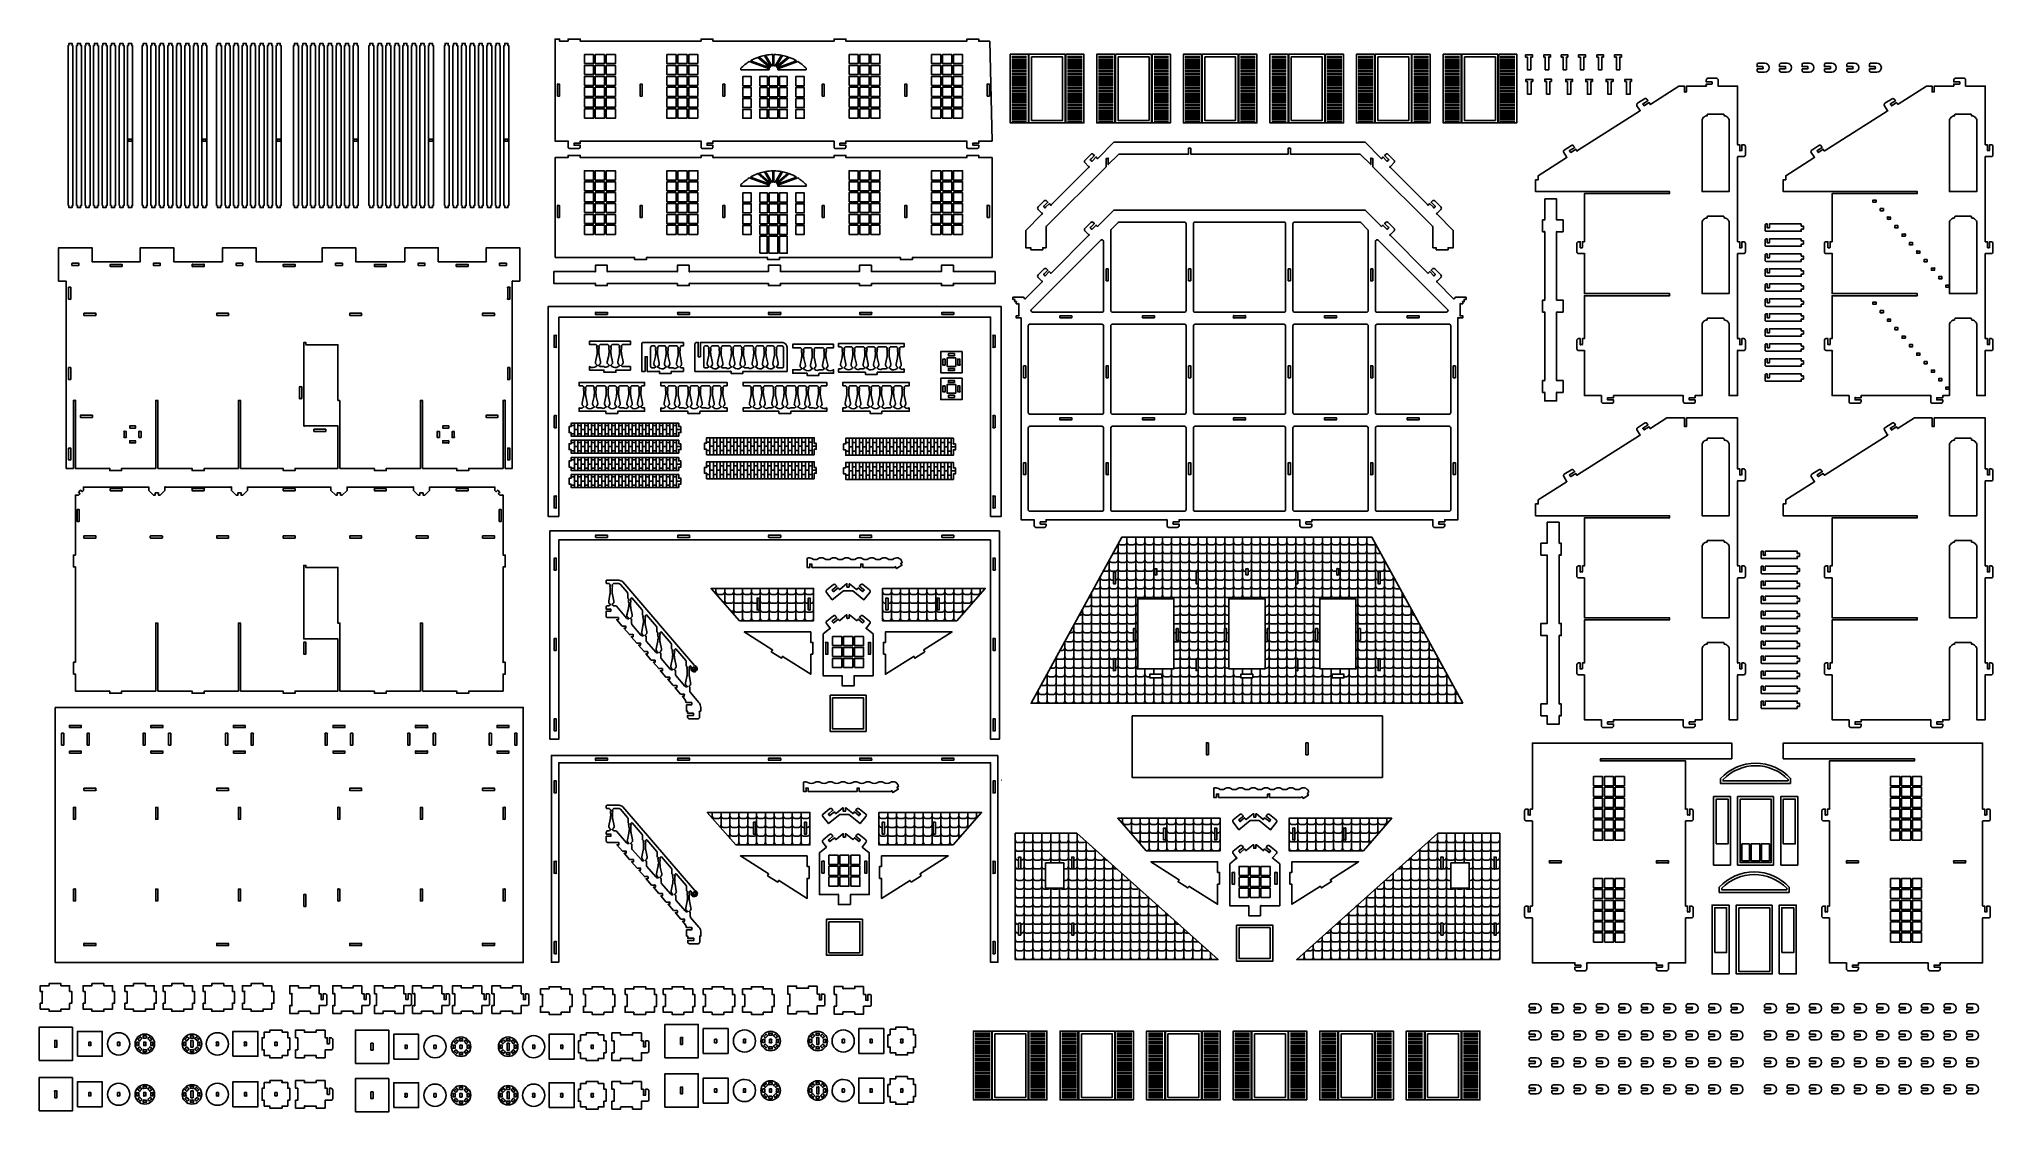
# Model space of a CAD drawing. Extents: x 4982 to 16003, y -2148 to 3908.
import ezdxf

# ---------------------------------------------------------------- set-up
doc = ezdxf.new("R2010")
doc.units = 0
doc.header["$MEASUREMENT"] = 0
doc.layers.add('LAYER_1', color=18, linetype='CONTINUOUS')

msp = doc.modelspace()

# ---------------------------------------------------------------- linework, layer by layer
at = {"layer": 'LAYER_1'}
for points in [[(5145, 2968), (5146, 2968, -1), (5150, 2964), (5150, 2956), (5168, 2956), (5168, 2964, -1), (5172, 2968), (5173, 2968), (5173, 3871), (5172, 3871, -1), (5168, 3875), (5168, 3883), (5150, 3883), (5150, 3875, -1), (5146, 3871), (5145, 3871)], [(5193, 2968), (5194, 2968, -1), (5198, 2964), (5198, 2956), (5216, 2956), (5216, 2964, -1), (5220, 2968), (5221, 2968), (5221, 3871), (5220, 3871, -1), (5216, 3875), (5216, 3883), (5198, 3883), (5198, 3875, -1), (5194, 3871), (5193, 3871)], [(5241, 2968), (5242, 2968, -1), (5246, 2964), (5246, 2956), (5264, 2956), (5264, 2964, -1), (5268, 2968), (5269, 2968), (5269, 3871), (5268, 3871, -1), (5264, 3875), (5264, 3883), (5246, 3883), (5246, 3875, -1), (5242, 3871), (5241, 3871)], [(5289, 2968), (5290, 2968, -1), (5294, 2964), (5294, 2956), (5312, 2956), (5312, 2964, -1), (5316, 2968), (5317, 2968), (5317, 3871), (5316, 3871, -1), (5312, 3875), (5312, 3883), (5294, 3883), (5294, 3875, -1), (5290, 3871), (5289, 3871)], [(5337, 2968), (5338, 2968, -1), (5342, 2964), (5342, 2956), (5360, 2956), (5360, 2964, -1), (5364, 2968), (5365, 2968), (5365, 3871), (5364, 3871, -1), (5360, 3875), (5360, 3883), (5342, 3883), (5342, 3875, -1), (5338, 3871), (5337, 3871)], [(5385, 2968), (5386, 2968, -1), (5390, 2964), (5390, 2956), (5408, 2956), (5408, 2964, -1), (5412, 2968), (5413, 2968), (5413, 3871), (5412, 3871, -1), (5408, 3875), (5408, 3883), (5390, 3883), (5390, 3875, -1), (5386, 3871), (5385, 3871)], [(5433, 2968), (5434, 2968, -1), (5438, 2964), (5438, 2956), (5456, 2956), (5456, 2964, -1), (5460, 2968), (5461, 2968), (5461, 3871), (5460, 3871, -1), (5456, 3875), (5456, 3883), (5438, 3883), (5438, 3875, -1), (5434, 3871), (5433, 3871)], [(5481, 2968), (5482, 2968, -1), (5486, 2964), (5486, 2956), (5504, 2956), (5504, 2964, -1), (5508, 2968), (5509, 2968), (5509, 3871), (5508, 3871, -1), (5504, 3875), (5504, 3883), (5486, 3883), (5486, 3875, -1), (5482, 3871), (5481, 3871)], [(5564, 2968), (5565, 2968, -1), (5569, 2964), (5569, 2956), (5587, 2956), (5587, 2964, -1), (5591, 2968), (5592, 2968), (5592, 3871), (5591, 3871, -1), (5587, 3875), (5587, 3883), (5569, 3883), (5569, 3875, -1), (5565, 3871), (5564, 3871)], [(5612, 2968), (5613, 2968, -1), (5617, 2964), (5617, 2956), (5635, 2956), (5635, 2964, -1), (5639, 2968), (5640, 2968), (5640, 3871), (5639, 3871, -1), (5635, 3875), (5635, 3883), (5617, 3883), (5617, 3875, -1), (5613, 3871), (5612, 3871)], [(5660, 2968), (5661, 2968, -1), (5665, 2964), (5665, 2956), (5683, 2956), (5683, 2964, -1), (5687, 2968), (5688, 2968), (5688, 3871), (5687, 3871, -1), (5683, 3875), (5683, 3883), (5665, 3883), (5665, 3875, -1), (5661, 3871), (5660, 3871)], [(5708, 2968), (5709, 2968, -1), (5713, 2964), (5713, 2956), (5731, 2956), (5731, 2964, -1), (5735, 2968), (5736, 2968), (5736, 3871), (5735, 3871, -1), (5731, 3875), (5731, 3883), (5713, 3883), (5713, 3875, -1), (5709, 3871), (5708, 3871)], [(5756, 2968), (5757, 2968, -1), (5761, 2964), (5761, 2956), (5779, 2956), (5779, 2964, -1), (5783, 2968), (5784, 2968), (5784, 3871), (5783, 3871, -1), (5779, 3875), (5779, 3883), (5761, 3883), (5761, 3875, -1), (5757, 3871), (5756, 3871)], [(5804, 2968), (5805, 2968, -1), (5809, 2964), (5809, 2956), (5827, 2956), (5827, 2964, -1), (5831, 2968), (5832, 2968), (5832, 3871), (5831, 3871, -1), (5827, 3875), (5827, 3883), (5809, 3883), (5809, 3875, -1), (5805, 3871), (5804, 3871)], [(5852, 2968), (5853, 2968, -1), (5857, 2964), (5857, 2956), (5875, 2956), (5875, 2964, -1), (5879, 2968), (5880, 2968), (5880, 3871), (5879, 3871, -1), (5875, 3875), (5875, 3883), (5857, 3883), (5857, 3875, -1), (5853, 3871), (5852, 3871)], [(5900, 2968), (5901, 2968, -1), (5905, 2964), (5905, 2956), (5923, 2956), (5923, 2964, -1), (5927, 2968), (5928, 2968), (5928, 3871), (5927, 3871, -1), (5923, 3875), (5923, 3883), (5905, 3883), (5905, 3875, -1), (5901, 3871), (5900, 3871)], [(5983, 2968), (5984, 2968, -1), (5988, 2964), (5988, 2956), (6006, 2956), (6006, 2964, -1), (6010, 2968), (6011, 2968), (6011, 3871), (6010, 3871, -1), (6006, 3875), (6006, 3883), (5988, 3883), (5988, 3875, -1), (5984, 3871), (5983, 3871)], [(6031, 2968), (6032, 2968, -1), (6036, 2964), (6036, 2956), (6054, 2956), (6054, 2964, -1), (6058, 2968), (6059, 2968), (6059, 3871), (6058, 3871, -1), (6054, 3875), (6054, 3883), (6036, 3883), (6036, 3875, -1), (6032, 3871), (6031, 3871)], [(6079, 2968), (6080, 2968, -1), (6084, 2964), (6084, 2956), (6102, 2956), (6102, 2964, -1), (6106, 2968), (6107, 2968), (6107, 3871), (6106, 3871, -1), (6102, 3875), (6102, 3883), (6084, 3883), (6084, 3875, -1), (6080, 3871), (6079, 3871)], [(6127, 2968), (6128, 2968, -1), (6132, 2964), (6132, 2956), (6150, 2956), (6150, 2964, -1), (6154, 2968), (6155, 2968), (6155, 3871), (6154, 3871, -1), (6150, 3875), (6150, 3883), (6132, 3883), (6132, 3875, -1), (6128, 3871), (6127, 3871)], [(6175, 2968), (6176, 2968, -1), (6180, 2964), (6180, 2956), (6198, 2956), (6198, 2964, -1), (6202, 2968), (6203, 2968), (6203, 3871), (6202, 3871, -1), (6198, 3875), (6198, 3883), (6180, 3883), (6180, 3875, -1), (6176, 3871), (6175, 3871)], [(6223, 2968), (6224, 2968, -1), (6228, 2964), (6228, 2956), (6246, 2956), (6246, 2964, -1), (6250, 2968), (6251, 2968), (6251, 3871), (6250, 3871, -1), (6246, 3875), (6246, 3883), (6228, 3883), (6228, 3875, -1), (6224, 3871), (6223, 3871)], [(6271, 2968), (6272, 2968, -1), (6276, 2964), (6276, 2956), (6294, 2956), (6294, 2964, -1), (6298, 2968), (6299, 2968), (6299, 3871), (6298, 3871, -1), (6294, 3875), (6294, 3883), (6276, 3883), (6276, 3875, -1), (6272, 3871), (6271, 3871)], [(6319, 2968), (6320, 2968, -1), (6324, 2964), (6324, 2956), (6342, 2956), (6342, 2964, -1), (6346, 2968), (6347, 2968), (6347, 3871), (6346, 3871, -1), (6342, 3875), (6342, 3883), (6324, 3883), (6324, 3875, -1), (6320, 3871), (6319, 3871)], [(6417, 2968), (6418, 2968, -1), (6422, 2964), (6422, 2956), (6440, 2956), (6440, 2964, -1), (6444, 2968), (6445, 2968), (6445, 3871), (6444, 3871, -1), (6440, 3875), (6440, 3883), (6422, 3883), (6422, 3875, -1), (6418, 3871), (6417, 3871)], [(6465, 2968), (6466, 2968, -1), (6470, 2964), (6470, 2956), (6488, 2956), (6488, 2964, -1), (6492, 2968), (6493, 2968), (6493, 3871), (6492, 3871, -1), (6488, 3875), (6488, 3883), (6470, 3883), (6470, 3875, -1), (6466, 3871), (6465, 3871)], [(6513, 2968), (6514, 2968, -1), (6518, 2964), (6518, 2956), (6536, 2956), (6536, 2964, -1), (6540, 2968), (6541, 2968), (6541, 3871), (6540, 3871, -1), (6536, 3875), (6536, 3883), (6518, 3883), (6518, 3875, -1), (6514, 3871), (6513, 3871)], [(6561, 2968), (6562, 2968, -1), (6566, 2964), (6566, 2956), (6584, 2956), (6584, 2964, -1), (6588, 2968), (6589, 2968), (6589, 3871), (6588, 3871, -1), (6584, 3875), (6584, 3883), (6566, 3883), (6566, 3875, -1), (6562, 3871), (6561, 3871)], [(6609, 2968), (6610, 2968, -1), (6614, 2964), (6614, 2956), (6632, 2956), (6632, 2964, -1), (6636, 2968), (6637, 2968), (6637, 3871), (6636, 3871, -1), (6632, 3875), (6632, 3883), (6614, 3883), (6614, 3875, -1), (6610, 3871), (6609, 3871)], [(6657, 2968), (6658, 2968, -1), (6662, 2964), (6662, 2956), (6680, 2956), (6680, 2964, -1), (6684, 2968), (6685, 2968), (6685, 3871), (6684, 3871, -1), (6680, 3875), (6680, 3883), (6662, 3883), (6662, 3875, -1), (6658, 3871), (6657, 3871)], [(6705, 2968), (6706, 2968, -1), (6710, 2964), (6710, 2956), (6728, 2956), (6728, 2964, -1), (6732, 2968), (6733, 2968), (6733, 3871), (6732, 3871, -1), (6728, 3875), (6728, 3883), (6710, 3883), (6710, 3875, -1), (6706, 3871), (6705, 3871)], [(6753, 2968), (6754, 2968, -1), (6758, 2964), (6758, 2956), (6776, 2956), (6776, 2964, -1), (6780, 2968), (6781, 2968), (6781, 3871), (6780, 3871, -1), (6776, 3875), (6776, 3883), (6758, 3883), (6758, 3875, -1), (6754, 3871), (6753, 3871)], [(6842, 2968), (6843, 2968, -1), (6847, 2964), (6847, 2956), (6865, 2956), (6865, 2964, -1), (6869, 2968), (6870, 2968), (6870, 3871), (6869, 3871, -1), (6865, 3875), (6865, 3883), (6847, 3883), (6847, 3875, -1), (6843, 3871), (6842, 3871)], [(6890, 2968), (6891, 2968, -1), (6895, 2964), (6895, 2956), (6913, 2956), (6913, 2964, -1), (6917, 2968), (6918, 2968), (6918, 3871), (6917, 3871, -1), (6913, 3875), (6913, 3883), (6895, 3883), (6895, 3875, -1), (6891, 3871), (6890, 3871)], [(6938, 2968), (6939, 2968, -1), (6943, 2964), (6943, 2956), (6961, 2956), (6961, 2964, -1), (6965, 2968), (6966, 2968), (6966, 3871), (6965, 3871, -1), (6961, 3875), (6961, 3883), (6943, 3883), (6943, 3875, -1), (6939, 3871), (6938, 3871)], [(6986, 2968), (6987, 2968, -1), (6991, 2964), (6991, 2956), (7009, 2956), (7009, 2964, -1), (7013, 2968), (7014, 2968), (7014, 3871), (7013, 3871, -1), (7009, 3875), (7009, 3883), (6991, 3883), (6991, 3875, -1), (6987, 3871), (6986, 3871)], [(7034, 2968), (7035, 2968, -1), (7039, 2964), (7039, 2956), (7057, 2956), (7057, 2964, -1), (7061, 2968), (7062, 2968), (7062, 3871), (7061, 3871, -1), (7057, 3875), (7057, 3883), (7039, 3883), (7039, 3875, -1), (7035, 3871), (7034, 3871)], [(7082, 2968), (7083, 2968, -1), (7087, 2964), (7087, 2956), (7105, 2956), (7105, 2964, -1), (7109, 2968), (7110, 2968), (7110, 3871), (7109, 3871, -1), (7105, 3875), (7105, 3883), (7087, 3883), (7087, 3875, -1), (7083, 3871), (7082, 3871)], [(7130, 2968), (7131, 2968, -1), (7135, 2964), (7135, 2956), (7153, 2956), (7153, 2964, -1), (7157, 2968), (7158, 2968), (7158, 3871), (7157, 3871, -1), (7153, 3875), (7153, 3883), (7135, 3883), (7135, 3875, -1), (7131, 3871), (7130, 3871)], [(7178, 2968), (7179, 2968, -1), (7183, 2964), (7183, 2956), (7201, 2956), (7201, 2964, -1), (7205, 2968), (7206, 2968), (7206, 3871), (7205, 3871, -1), (7201, 3875), (7201, 3883), (7183, 3883), (7183, 3875, -1), (7179, 3871), (7178, 3871)], [(7268, 2968), (7268, 2968, -1), (7272, 2964), (7272, 2956), (7290, 2956), (7290, 2964, -1), (7294, 2968), (7295, 2968), (7295, 3871), (7294, 3871, -1), (7290, 3875), (7290, 3883), (7272, 3883), (7272, 3875, -1), (7268, 3871), (7268, 3871)], [(7316, 2968), (7316, 2968, -1), (7320, 2964), (7320, 2956), (7338, 2956), (7338, 2964, -1), (7342, 2968), (7343, 2968), (7343, 3871), (7342, 3871, -1), (7338, 3875), (7338, 3883), (7320, 3883), (7320, 3875, -1), (7316, 3871), (7316, 3871)], [(7364, 2968), (7364, 2968, -1), (7368, 2964), (7368, 2956), (7386, 2956), (7386, 2964, -1), (7390, 2968), (7391, 2968), (7391, 3871), (7390, 3871, -1), (7386, 3875), (7386, 3883), (7368, 3883), (7368, 3875, -1), (7364, 3871), (7364, 3871)], [(7412, 2968), (7412, 2968, -1), (7416, 2964), (7416, 2956), (7434, 2956), (7434, 2964, -1), (7438, 2968), (7439, 2968), (7439, 3871), (7438, 3871, -1), (7434, 3875), (7434, 3883), (7416, 3883), (7416, 3875, -1), (7412, 3871), (7412, 3871)], [(7460, 2968), (7460, 2968, -1), (7464, 2964), (7464, 2956), (7482, 2956), (7482, 2964, -1), (7486, 2968), (7487, 2968), (7487, 3871), (7486, 3871, -1), (7482, 3875), (7482, 3883), (7464, 3883), (7464, 3875, -1), (7460, 3871), (7460, 3871)], [(7508, 2968), (7508, 2968, -1), (7512, 2964), (7512, 2956), (7530, 2956), (7530, 2964, -1), (7534, 2968), (7535, 2968), (7535, 3871), (7534, 3871, -1), (7530, 3875), (7530, 3883), (7512, 3883), (7512, 3875, -1), (7508, 3871), (7508, 3871)], [(7556, 2968), (7556, 2968, -1), (7560, 2964), (7560, 2956), (7578, 2956), (7578, 2964, -1), (7582, 2968), (7583, 2968), (7583, 3871), (7582, 3871, -1), (7578, 3875), (7578, 3883), (7560, 3883), (7560, 3875, -1), (7556, 3871), (7556, 3871)], [(7604, 2968), (7604, 2968, -1), (7608, 2964), (7608, 2956), (7626, 2956), (7626, 2964, -1), (7630, 2968), (7631, 2968), (7631, 3871), (7630, 3871, -1), (7626, 3875), (7626, 3883), (7608, 3883), (7608, 3875, -1), (7604, 3871), (7604, 3871)], [(10344, 3896), (10287, 3896, -1), (10282, 3900), (10282, 3908), (10215, 3908), (10215, 3900, -1), (10211, 3896), (9537, 3896, -1), (9533, 3900), (9533, 3908), (9466, 3908), (9466, 3900, -1), (9461, 3896), (8787, 3896, -1), (8783, 3900), (8783, 3908), (8716, 3908), (8716, 3900, -1), (8712, 3896), (8038, 3896, -1), (8034, 3900), (8034, 3908), (7966, 3908), (7966, 3900, -1), (7962, 3896), (7923, 3896, -1), (7918, 3900), (7918, 3908), (7892, 3908), (7892, 3332), (7962, 3332, -1), (7966, 3327), (7966, 3298, 0.414214), (7976, 3289), (8024, 3289, 0.414214), (8034, 3298), (8034, 3308), (8004, 3308, -1), (8000, 3312), (8000, 3315, -1), (8004, 3320), (8034, 3320), (8034, 3327, -1), (8038, 3332), (8712, 3332, -1), (8716, 3327), (8716, 3298, 0.414214), (8726, 3289), (8774, 3289, 0.414214), (8783, 3298), (8783, 3308), (8754, 3308, -1), (8750, 3312), (8750, 3315, -1), (8754, 3320), (8783, 3320), (8783, 3327, -1), (8787, 3332), (9461, 3332, -1), (9466, 3327), (9466, 3298, 0.414214), (9475, 3289), (9523, 3289, 0.414214), (9533, 3298), (9533, 3308), (9503, 3308, -1), (9499, 3312), (9499, 3315, -1), (9503, 3320), (9533, 3320), (9533, 3327, -1), (9537, 3332), (10211, 3332, -1), (10215, 3327), (10215, 3298, 0.414214), (10225, 3289), (10273, 3289, 0.414214), (10282, 3298), (10282, 3308), (10253, 3308, -1), (10249, 3312), (10249, 3315, -1), (10253, 3320), (10282, 3320), (10282, 3327, -1), (10287, 3332), (10357, 3332)], [(9100, 3734, -0.055993), (9101, 3739), (8988, 3781, 0.059041), (8941, 3743), (8941, 3734)], [(8994, 3785), (9103, 3745, -0.024608), (9104, 3747), (9036, 3804, 0.04529)], [(9110, 3753), (9074, 3815, 0.032185), (9042, 3807), (9108, 3752, -0.024608)], [(9080, 3817, -0.040607), (9121, 3820), (9121, 3758, 0.068342), (9115, 3756)], [(9169, 3817, 0.040607), (9127, 3820), (9127, 3758, -0.068342), (9134, 3756)], [(9139, 3753), (9175, 3815, -0.032185), (9207, 3807), (9141, 3752, 0.024608)], [(9255, 3785), (9146, 3745, 0.024608), (9145, 3747), (9213, 3804, -0.04529)], [(9148, 3734, 0.055993), (9148, 3739), (9261, 3781, -0.059041), (9308, 3743), (9308, 3734)], [(13406, 3806), (13400, 3806, 1), (13396, 3802), (13396, 3734), (13377, 3734), (13377, 3802, 1), (13373, 3806), (13367, 3806), (13367, 3818), (13406, 3818)], [(13507, 3806), (13502, 3806, 1), (13497, 3802), (13497, 3734), (13478, 3734), (13478, 3802, 1), (13474, 3806), (13469, 3806), (13469, 3818), (13507, 3818)], [(13606, 3806), (13601, 3806, 1), (13597, 3802), (13597, 3734), (13578, 3734), (13578, 3802, 1), (13573, 3806), (13568, 3806), (13568, 3818), (13606, 3818)], [(13705, 3806), (13699, 3806, 1), (13695, 3802), (13695, 3734), (13676, 3734), (13676, 3802, 1), (13672, 3806), (13666, 3806), (13666, 3818), (13705, 3818)], [(13807, 3806), (13802, 3806, 1), (13797, 3802), (13797, 3734), (13778, 3734), (13778, 3802, 1), (13774, 3806), (13769, 3806), (13769, 3818), (13807, 3818)], [(13907, 3806), (13902, 3806, 1), (13898, 3802), (13898, 3734), (13879, 3734), (13879, 3802, 1), (13874, 3806), (13869, 3806), (13869, 3818), (13907, 3818)], [(14673, 3740), (14702, 3740, 1), (14706, 3745), (14706, 3748, 1), (14702, 3752), (14673, 3752), (14673, 3762, -0.414214), (14682, 3772), (14715, 3772, -1), (14715, 3721), (14682, 3721, -0.414214), (14673, 3731)], [(14799, 3740), (14829, 3740, 1), (14833, 3745), (14833, 3748, 1), (14829, 3752), (14799, 3752), (14799, 3762, -0.414214), (14809, 3772), (14841, 3772, -1), (14841, 3721), (14809, 3721, -0.414214), (14799, 3731)], [(14926, 3740), (14955, 3740, 1), (14959, 3745), (14959, 3748, 1), (14955, 3752), (14926, 3752), (14926, 3762, -0.414214), (14935, 3772), (14968, 3772, -1), (14968, 3721), (14935, 3721, -0.414214), (14926, 3731)], [(15052, 3740), (15082, 3740, 1), (15086, 3745), (15086, 3748, 1), (15082, 3752), (15052, 3752), (15052, 3762, -0.414214), (15062, 3772), (15094, 3772, -1), (15094, 3721), (15062, 3721, -0.414214), (15052, 3731)], [(15179, 3740), (15208, 3740, 1), (15213, 3745), (15213, 3748, 1), (15208, 3752), (15179, 3752), (15179, 3762, -0.414214), (15189, 3772), (15221, 3772, -1), (15221, 3721), (15189, 3721, -0.414214), (15179, 3731)], [(15306, 3740), (15335, 3740, 1), (15339, 3745), (15339, 3748, 1), (15335, 3752), (15306, 3752), (15306, 3762, -0.414214), (15315, 3772), (15348, 3772, -1), (15348, 3721), (15315, 3721, -0.414214), (15306, 3731)], [(7918, 3649), (7918, 3590, -1), (7914, 3586), (7911, 3586, -1), (7906, 3590), (7906, 3649, -1), (7911, 3653), (7914, 3653, -1)], [(8384, 3649), (8384, 3590, -1), (8380, 3586), (8376, 3586, -1), (8372, 3590), (8372, 3649, -1), (8376, 3653), (8380, 3653, -1)], [(8850, 3649), (8850, 3590, -1), (8845, 3586), (8842, 3586, -1), (8838, 3590), (8838, 3649, -1), (8842, 3653), (8845, 3653, -1)], [(9411, 3649), (9411, 3590, -1), (9407, 3586), (9403, 3586, -1), (9399, 3590), (9399, 3649, -1), (9403, 3653), (9407, 3653, -1)], [(9877, 3649), (9877, 3590, -1), (9873, 3586), (9869, 3586, -1), (9865, 3590), (9865, 3649, -1), (9869, 3653), (9873, 3653, -1)], [(10342, 3649), (10342, 3590, -1), (10338, 3586), (10335, 3586, -1), (10330, 3590), (10330, 3649, -1), (10335, 3653), (10338, 3653, -1)], [(13407, 3668), (13402, 3668, 1), (13398, 3664), (13398, 3596), (13378, 3596), (13378, 3664, 1), (13374, 3668), (13369, 3668), (13369, 3680), (13407, 3680)], [(13438, 3131), (13438, 3114), (13438, 3136), (13596, 3237, 1), (13597, 3243), (13582, 3268, -0.414214), (13585, 3281), (13625, 3307, -0.414214), (13638, 3304), (13644, 3296), (13619, 3280, 1), (13617, 3274), (13619, 3271, 1), (13625, 3270), (13650, 3286), (13654, 3279, 1), (13660, 3278), (14009, 3501, 1), (14011, 3507), (13995, 3531, -0.414214), (13998, 3545), (14038, 3570, -0.414214), (14052, 3567), (14057, 3559), (14032, 3544, 1), (14031, 3538), (14033, 3535, 1), (14038, 3533), (14063, 3549), (14067, 3543, 1), (14073, 3541), (14231, 3642), (14263, 3642), (14263, 3613, 1), (14268, 3609), (14271, 3609, 1), (14275, 3613), (14275, 3642), (14382, 3642, 1), (14386, 3647), (14386, 3654), (14415, 3654, 1), (14419, 3659), (14419, 3662, 1), (14415, 3666), (14386, 3666), (14386, 3676, -0.414214), (14395, 3686), (14443, 3686, -0.414214), (14453, 3676), (14453, 3647, 1), (14457, 3642), (14563, 3642), (14563, 3315, 1), (14568, 3311), (14575, 3311), (14575, 3282, 1), (14580, 3278), (14583, 3278, 1), (14587, 3282), (14587, 3311), (14597, 3311, -0.414214), (14607, 3302), (14607, 3254, -0.414214), (14597, 3244), (14568, 3244, 1), (14563, 3240), (14563, 2768, 1), (14568, 2764), (14575, 2764), (14575, 2735, 1), (14580, 2730), (14583, 2730, 1), (14587, 2735), (14587, 2764), (14597, 2764, -0.414214), (14607, 2754), (14607, 2706, -0.414214), (14597, 2697), (14568, 2697, 1), (14563, 2692), (14563, 2221, 1), (14568, 2217), (14575, 2217), (14575, 2187, 1), (14580, 2183), (14583, 2183, 1), (14587, 2187), (14587, 2217), (14597, 2217, -0.414214), (14607, 2207), (14607, 2159, -0.414214), (14597, 2150), (14568, 2150, 1), (14563, 2145), (14563, 1895), (14515, 1895), (14515, 2294, 0.414214), (14487, 2322), (14487, 2327, 0.414214), (14482, 2332), (14395, 2332, 0.414214), (14391, 2327), (14391, 2322, 0.414214), (14362, 2294), (14362, 1895), (14328, 1895, 1), (14323, 1891), (14323, 1883), (14294, 1883, 1), (14290, 1879), (14290, 1875, 1), (14294, 1871), (14323, 1871), (14323, 1862, -0.414214), (14314, 1852), (14266, 1852, -0.414214), (14256, 1862), (14256, 1891, 1), (14252, 1895), (13867, 1895, 1), (13863, 1891), (13863, 1883), (13833, 1883, 1), (13829, 1879), (13829, 1875, 1), (13833, 1871), (13863, 1871), (13863, 1862, -0.414214), (13853, 1852), (13805, 1852, -0.414214), (13795, 1862), (13795, 1891, 1), (13791, 1895), (13699, 1895), (13699, 2145, 1), (13695, 2150), (13666, 2150, -0.414214), (13656, 2159), (13656, 2207, -0.414214), (13666, 2217), (13675, 2217), (13675, 2187, 1), (13680, 2183), (13683, 2183, 1), (13687, 2187), (13687, 2217), (13695, 2217, 1), (13699, 2221), (13699, 2459), (14175, 2459, 1), (14179, 2463), (14179, 2467, 1), (14175, 2471), (13699, 2471), (13699, 2692, 1), (13695, 2697), (13666, 2697, -0.414214), (13656, 2706), (13656, 2754, -0.414214), (13666, 2764), (13675, 2764), (13675, 2735, 1), (13680, 2730), (13683, 2730, 1), (13687, 2735), (13687, 2764), (13695, 2764, 1), (13699, 2768), (13699, 3035), (14175, 3035, 1), (14179, 3039), (14179, 3043, 1), (14175, 3047), (13423, 3047), (13423, 3114), (13438, 3114)], [(13513, 3669), (13508, 3669, 1), (13504, 3665), (13504, 3597), (13485, 3597), (13485, 3665, 1), (13480, 3669), (13475, 3669), (13475, 3681), (13513, 3681)], [(13632, 3668), (13626, 3668, 1), (13622, 3664), (13622, 3596), (13603, 3596), (13603, 3664, 1), (13599, 3668), (13593, 3668), (13593, 3680), (13632, 3680)], [(13745, 3668), (13740, 3668, 1), (13735, 3664), (13735, 3596), (13716, 3596), (13716, 3664, 1), (13712, 3668), (13706, 3668), (13706, 3680), (13745, 3680)], [(13860, 3668), (13854, 3668, 1), (13850, 3664), (13850, 3596), (13831, 3596), (13831, 3664, 1), (13827, 3668), (13821, 3668), (13821, 3680), (13860, 3680)], [(13965, 3668), (13960, 3668, 1), (13956, 3664), (13956, 3596), (13936, 3596), (13936, 3664, 1), (13932, 3668), (13927, 3668), (13927, 3680), (13965, 3680)], [(14834, 3131), (14834, 3114), (14834, 3136), (14992, 3237, 1), (14994, 3243), (14978, 3268, -0.414214), (14981, 3281), (15021, 3307, -0.414214), (15035, 3304), (15040, 3296), (15015, 3280, 1), (15014, 3274), (15016, 3271, 1), (15021, 3270), (15046, 3286), (15050, 3279, 1), (15056, 3278), (15406, 3501, 1), (15407, 3507), (15391, 3531, -0.414214), (15394, 3545), (15435, 3570, -0.414214), (15448, 3567), (15453, 3559), (15428, 3544, 1), (15427, 3538), (15429, 3535, 1), (15435, 3533), (15459, 3549), (15464, 3543, 1), (15469, 3541), (15628, 3642), (15660, 3642), (15660, 3613, 1), (15664, 3609), (15668, 3609, 1), (15672, 3613), (15672, 3642), (15778, 3642, 1), (15782, 3647), (15782, 3654), (15812, 3654, 1), (15816, 3659), (15816, 3662, 1), (15812, 3666), (15782, 3666), (15782, 3676, -0.414214), (15792, 3686), (15840, 3686, -0.414214), (15849, 3676), (15849, 3647, 1), (15854, 3642), (15960, 3642), (15960, 3315, 1), (15964, 3311), (15972, 3311), (15972, 3282, 1), (15976, 3278), (15980, 3278, 1), (15984, 3282), (15984, 3311), (15993, 3311, -0.414214), (16003, 3302), (16003, 3254, -0.414214), (15993, 3244), (15964, 3244, 1), (15960, 3240), (15960, 2768, 1), (15964, 2764), (15972, 2764), (15972, 2735, 1), (15976, 2730), (15980, 2730, 1), (15984, 2735), (15984, 2764), (15993, 2764, -0.414214), (16003, 2754), (16003, 2706, -0.414214), (15993, 2697), (15964, 2697, 1), (15960, 2692), (15960, 2221, 1), (15964, 2217), (15972, 2217), (15972, 2187, 1), (15976, 2183), (15980, 2183, 1), (15984, 2187), (15984, 2217), (15993, 2217, -0.414214), (16003, 2207), (16003, 2159, -0.414214), (15993, 2150), (15964, 2150, 1), (15960, 2145), (15960, 1895), (15912, 1895), (15912, 2294, 0.414214), (15883, 2322), (15883, 2327, 0.414214), (15878, 2332), (15792, 2332, 0.414214), (15787, 2327), (15787, 2322, 0.414214), (15758, 2294), (15758, 1895), (15724, 1895, 1), (15720, 1891), (15720, 1883), (15690, 1883, 1), (15686, 1879), (15686, 1875, 1), (15690, 1871), (15720, 1871), (15720, 1862, -0.414214), (15710, 1852), (15662, 1852, -0.414214), (15653, 1862), (15653, 1891, 1), (15648, 1895), (15263, 1895, 1), (15259, 1891), (15259, 1883), (15230, 1883, 1), (15225, 1879), (15225, 1875, 1), (15230, 1871), (15259, 1871), (15259, 1862, -0.414214), (15249, 1852), (15201, 1852, -0.414214), (15192, 1862), (15192, 1891, 1), (15188, 1895), (15096, 1895), (15096, 2145, 1), (15092, 2150), (15062, 2150, -0.414214), (15053, 2159), (15053, 2207, -0.414214), (15062, 2217), (15072, 2217), (15072, 2187, 1), (15076, 2183), (15080, 2183, 1), (15084, 2187), (15084, 2217), (15092, 2217, 1), (15096, 2221), (15096, 2459), (15572, 2459, 1), (15576, 2463), (15576, 2467, 1), (15572, 2471), (15096, 2471), (15096, 2692, 1), (15092, 2697), (15062, 2697, -0.414214), (15053, 2706), (15053, 2754, -0.414214), (15062, 2764), (15072, 2764), (15072, 2735, 1), (15076, 2730), (15080, 2730, 1), (15084, 2735), (15084, 2764), (15092, 2764, 1), (15096, 2768), (15096, 3035), (15572, 3035, 1), (15576, 3039), (15576, 3043, 1), (15572, 3047), (14820, 3047), (14820, 3114), (14834, 3114)], [(14515, 3446), (14515, 3047), (14362, 3047), (14362, 3446, -0.414214), (14391, 3474), (14391, 3479, -0.414214), (14395, 3484), (14482, 3484, -0.414214), (14487, 3479), (14487, 3474, -0.414214)], [(15912, 3446), (15912, 3047), (15758, 3047), (15758, 3446, -0.414214), (15787, 3474), (15787, 3479, -0.414214), (15792, 3484), (15878, 3484, -0.414214), (15883, 3479), (15883, 3474, -0.414214)], [(10547, 2828), (10638, 2919, 1), (10638, 2925), (10617, 2946, -0.414214), (10617, 2960), (10651, 2994, -0.414214), (10665, 2994), (10672, 2987), (10651, 2966, 1), (10651, 2960), (10653, 2958, 1), (10659, 2958), (10680, 2978), (10686, 2973, 1), (10692, 2973), (10902, 3183, 1), (10902, 3189), (10881, 3210, -0.414214), (10881, 3223), (10915, 3257, -0.414214), (10928, 3257), (10935, 3250), (10914, 3230, 1), (10914, 3224), (10917, 3221, 1), (10923, 3221), (10944, 3242), (10949, 3236, 1), (10955, 3236), (11044, 3325), (12462, 3325), (12551, 3236, 1), (12557, 3236), (12562, 3242), (12583, 3221, 1), (12589, 3221), (12592, 3224, 1), (12592, 3230), (12571, 3250), (12578, 3257, -0.414214), (12591, 3257), (12625, 3223, -0.414214), (12625, 3210), (12604, 3189, 1), (12604, 3183), (12814, 2973, 1), (12820, 2973), (12826, 2978), (12847, 2958, 1), (12853, 2958), (12855, 2960, 1), (12855, 2966), (12834, 2987), (12841, 2994, -0.414214), (12855, 2994), (12889, 2960, -0.414214), (12889, 2946), (12868, 2925, 1), (12868, 2919), (12959, 2828), (12959, 2730), (12934, 2730, 1), (12930, 2726), (12930, 2718), (12863, 2718), (12863, 2726, 1), (12859, 2730), (12844, 2730), (12844, 2844, 0.198912), (12841, 2851), (12505, 3187), (12505, 3230, 1), (12501, 3234), (12498, 3234, 1), (12493, 3230), (12493, 3199), (12437, 3255, 0.198912), (12430, 3258), (12040, 3258), (12040, 3287, 1), (12036, 3292), (12032, 3292, 1), (12028, 3287), (12028, 3258), (11478, 3258), (11478, 3287, 1), (11474, 3292), (11470, 3292, 1), (11466, 3287), (11466, 3258), (11076, 3258, 0.198912), (11069, 3255), (11013, 3199), (11013, 3230, 1), (11008, 3234), (11005, 3234, 1), (11001, 3230), (11001, 3187), (10665, 2851, 0.198912), (10662, 2844), (10662, 2730), (10647, 2730, 1), (10643, 2726), (10643, 2718), (10576, 2718), (10576, 2726, 1), (10572, 2730), (10547, 2730)], [(7892, 2675), (8337, 2675, -1), (8341, 2671), (8341, 2663), (8408, 2663), (8408, 2671, -1), (8413, 2675), (9087, 2675, -1), (9091, 2671), (9091, 2663), (9158, 2663), (9158, 2671, -1), (9162, 2675), (9836, 2675, -1), (9840, 2671), (9840, 2663), (9908, 2663), (9908, 2671, -1), (9912, 2675), (10357, 2675), (10357, 3239), (10287, 3239, -1), (10282, 3243), (10282, 3251), (10215, 3251), (10215, 3243, -1), (10211, 3239), (9537, 3239, -1), (9533, 3243), (9533, 3251), (9466, 3251), (9466, 3243, -1), (9461, 3239), (8787, 3239, -1), (8783, 3243), (8783, 3251), (8716, 3251), (8716, 3243, -1), (8712, 3239), (8038, 3239, -1), (8034, 3243), (8034, 3251), (7966, 3251), (7966, 3243, -1), (7962, 3239), (7892, 3239)], [(9100, 3077, -0.055993), (9101, 3083), (8988, 3124, 0.059041), (8941, 3086), (8941, 3077)], [(8994, 3128), (9103, 3088, -0.024608), (9104, 3090), (9036, 3148, 0.04529)], [(9110, 3097), (9074, 3159, 0.032185), (9042, 3150), (9108, 3095, -0.024608)], [(9080, 3160, -0.040607), (9121, 3164), (9121, 3101, 0.068342), (9115, 3100)], [(9169, 3160, 0.040607), (9127, 3164), (9127, 3101, -0.068342), (9134, 3100)], [(9139, 3097), (9175, 3159, -0.032185), (9207, 3150), (9141, 3095, 0.024608)], [(9255, 3128), (9146, 3088, 0.024608), (9145, 3090), (9213, 3148, -0.04529)], [(9148, 3077, 0.055993), (9148, 3083), (9261, 3124, -0.059041), (9308, 3086), (9308, 3077)], [(13475, 3005), (13475, 2892, -1), (13470, 2887), (13463, 2887), (13463, 2820), (13470, 2820, -1), (13475, 2816), (13475, 2438, -1), (13470, 2434), (13463, 2434), (13463, 2367), (13470, 2367, -1), (13475, 2362), (13475, 1985, -1), (13470, 1980), (13463, 1980), (13463, 1913), (13470, 1913, -1), (13475, 1909), (13475, 1865), (13542, 1865), (13542, 1909, -1), (13546, 1913), (13578, 1913), (13578, 1980), (13546, 1980, -1), (13542, 1985), (13542, 2362, -1), (13546, 2367), (13578, 2367), (13578, 2434), (13546, 2434, -1), (13542, 2438), (13542, 2816, -1), (13546, 2820), (13578, 2820), (13578, 2887), (13546, 2887, -1), (13542, 2892), (13542, 3005)], [(15330, 2987), (15340, 2987, 1), (15344, 2991), (15344, 2995, 1), (15340, 2999), (15330, 2999, 1), (15326, 2995), (15326, 2991, 1)], [(7918, 2964), (7918, 2905, -1), (7914, 2901), (7911, 2901, -1), (7906, 2905), (7906, 2964, -1), (7911, 2968), (7914, 2968, -1)], [(8384, 2964), (8384, 2905, -1), (8380, 2901), (8376, 2901, -1), (8372, 2905), (8372, 2964, -1), (8376, 2968), (8380, 2968, -1)], [(8850, 2964), (8850, 2905, -1), (8845, 2901), (8842, 2901, -1), (8838, 2905), (8838, 2964, -1), (8842, 2968), (8845, 2968, -1)], [(9411, 2964), (9411, 2905, -1), (9407, 2901), (9403, 2901, -1), (9399, 2905), (9399, 2964, -1), (9403, 2968), (9407, 2968, -1)], [(9877, 2964), (9877, 2905, -1), (9873, 2901), (9869, 2901, -1), (9865, 2905), (9865, 2964, -1), (9869, 2968), (9873, 2968, -1)], [(10342, 2964), (10342, 2905, -1), (10338, 2901), (10335, 2901, -1), (10330, 2905), (10330, 2964, -1), (10335, 2968), (10338, 2968, -1)], [(10617, 2562), (10638, 2542, -1), (10638, 2536), (10546, 2444, -1), (10540, 2444), (10535, 2450), (10475, 2450), (10475, 2438), (10480, 2438, -1), (10485, 2433), (10485, 2426), (10490, 2426, -1), (10494, 2421), (10494, 2414), (10504, 2414, -1), (10509, 2409), (10509, 2351, -1), (10504, 2346), (10494, 2346), (10494, 2334), (10516, 2334, -1), (10521, 2330), (10521, 1194), (10591, 1194, -1), (10595, 1190), (10595, 1161, 0.414214), (10605, 1151), (10653, 1151, 0.414214), (10662, 1161), (10662, 1170), (10633, 1170, -1), (10629, 1175), (10629, 1178, -1), (10633, 1182), (10662, 1182), (10662, 1190, -1), (10666, 1194), (11340, 1194, -1), (11345, 1190), (11345, 1161, 0.414214), (11354, 1151), (11402, 1151, 0.414214), (11412, 1161), (11412, 1170), (11382, 1170, -1), (11378, 1175), (11378, 1178, -1), (11382, 1182), (11412, 1182), (11412, 1190, -1), (11416, 1194), (12090, 1194, -1), (12094, 1190), (12094, 1161, 0.414214), (12104, 1151), (12152, 1151, 0.414214), (12161, 1161), (12161, 1170), (12132, 1170, -1), (12128, 1175), (12128, 1178, -1), (12132, 1182), (12161, 1182), (12161, 1190, -1), (12166, 1194), (12840, 1194, -1), (12844, 1190), (12844, 1161, 0.414214), (12853, 1151), (12901, 1151, 0.414214), (12911, 1161), (12911, 1170), (12882, 1170, -1), (12877, 1175), (12877, 1178, -1), (12882, 1182), (12911, 1182), (12911, 1190, -1), (12915, 1194), (12985, 1194), (12985, 2330, -1), (12990, 2334), (13012, 2334), (13012, 2346), (13002, 2346, -1), (12997, 2351), (12997, 2409, -1), (13002, 2414), (13012, 2414), (13012, 2421, -1), (13016, 2426), (13021, 2426), (13021, 2433, -1), (13026, 2438), (13031, 2438), (13031, 2450), (12971, 2450), (12965, 2444, -1), (12959, 2444), (12868, 2536, -1), (12868, 2542), (12889, 2562, 0.414214), (12889, 2576), (12855, 2610, 0.414214), (12841, 2610), (12834, 2603), (12855, 2582, -1), (12855, 2576), (12853, 2574, -1), (12847, 2574), (12826, 2595), (12820, 2589, -1), (12814, 2589), (12604, 2799, -1), (12604, 2805), (12625, 2826, 0.414214), (12625, 2839), (12591, 2873, 0.414214), (12578, 2873), (12571, 2867), (12592, 2846, -1), (12592, 2840), (12589, 2837, -1), (12583, 2837), (12562, 2858), (12557, 2853, -1), (12551, 2853), (12462, 2942), (11044, 2942), (10955, 2853, -1), (10949, 2853), (10944, 2858), (10923, 2837, -1), (10917, 2837), (10914, 2840, -1), (10914, 2846), (10935, 2867), (10928, 2873, 0.414214), (10915, 2873), (10881, 2839, 0.414214), (10881, 2826), (10902, 2805, -1), (10902, 2799), (10692, 2589, -1), (10686, 2589), (10680, 2595), (10659, 2574, -1), (10653, 2574), (10651, 2576, -1), (10651, 2582), (10672, 2603), (10665, 2610, 0.414214), (10651, 2610), (10617, 2576, 0.414214)], [(11027, 2375), (11027, 2826, -0.198912), (11030, 2832), (11069, 2872, -0.198912), (11076, 2874), (11442, 2874, -0.414214), (11452, 2865), (11452, 2375, -0.414214), (11442, 2366), (11037, 2366, -0.414214)], [(12004, 2366), (11502, 2366, -0.414214), (11493, 2375), (11493, 2865, -0.414214), (11502, 2874), (12004, 2874, -0.414214), (12013, 2865), (12013, 2375, -0.414214)], [(12064, 2874), (12430, 2874, -0.198912), (12437, 2872), (12476, 2832, -0.198912), (12479, 2826), (12479, 2375, -0.414214), (12469, 2366), (12064, 2366, -0.414214), (12054, 2375), (12054, 2865, -0.414214)], [(14515, 2870), (14515, 2471), (14362, 2471), (14362, 2870, -0.414214), (14391, 2898), (14391, 2903, -0.414214), (14395, 2908), (14482, 2908, -0.414214), (14487, 2903), (14487, 2898, -0.414214)], [(15371, 2939), (15381, 2939, 1), (15385, 2943), (15385, 2947, 1), (15381, 2951), (15371, 2951, 1), (15367, 2947), (15367, 2943, 1)], [(15413, 2891), (15422, 2891, 1), (15426, 2895), (15426, 2899, 1), (15422, 2903), (15413, 2903, 1), (15408, 2899), (15408, 2895, 1)], [(15912, 2870), (15912, 2471), (15762, 2471, -1), (15758, 2475), (15758, 2870, -0.414214), (15787, 2898), (15787, 2903, -0.414214), (15792, 2908), (15878, 2908, -0.414214), (15883, 2903), (15883, 2898, -0.414214)], [(10977, 2366, 0.414214), (10986, 2375), (10986, 2766, 0.668179), (10970, 2772), (10579, 2382, 0.668179), (10586, 2366)], [(12529, 2366, -0.414214), (12520, 2375), (12520, 2766, -0.668179), (12536, 2772), (12927, 2382, -0.668179), (12920, 2366)], [(14922, 2864), (14742, 2864), (14742, 2842), (14730, 2842), (14730, 2864), (14723, 2864, 0.414214), (14718, 2860), (14718, 2827, 0.414214), (14723, 2823), (14922, 2823), (14922, 2835), (14934, 2835), (14934, 2852), (14922, 2852)], [(14922, 2780), (14742, 2780), (14742, 2757), (14730, 2757), (14730, 2780), (14723, 2780, 0.414214), (14718, 2775), (14718, 2743, 0.414214), (14723, 2738), (14922, 2738), (14922, 2750), (14934, 2750), (14934, 2768), (14922, 2768)], [(15454, 2843), (15463, 2843, 1), (15467, 2847), (15467, 2851, 1), (15463, 2855), (15454, 2855, 1), (15450, 2851), (15450, 2847, 1)], [(15495, 2795), (15504, 2795, 1), (15509, 2799), (15509, 2803, 1), (15504, 2807), (15495, 2807, 1), (15491, 2803), (15491, 2799, 1)], [(15536, 2747), (15546, 2747, 1), (15550, 2751), (15550, 2755, 1), (15546, 2759), (15536, 2759, 1), (15532, 2755), (15532, 2751, 1)], [(6679, 1868), (6672, 1868, -1), (6667, 1872), (6667, 2182), (6492, 2182, -1), (6487, 2186), (6487, 2194), (6475, 2194), (6475, 1728, 1), (6480, 1724), (6667, 1724), (6667, 1484), (6430, 1484, 1), (6426, 1480), (6426, 1472), (6359, 1472), (6359, 1480, 1), (6355, 1484), (6118, 1484), (6118, 1864, 1), (6114, 1868), (6110, 1868, 1), (6106, 1864), (6106, 1484), (5917, 1484, 1), (5913, 1480), (5913, 1472), (5845, 1472), (5845, 1480, 1), (5841, 1484), (5652, 1484), (5652, 1864, 1), (5648, 1868), (5644, 1868, 1), (5640, 1864), (5640, 1484), (5451, 1484, 1), (5447, 1480), (5447, 1472), (5380, 1472), (5380, 1480, 1), (5376, 1484), (5187, 1484), (5187, 1864, 1), (5182, 1868), (5179, 1868, 1), (5175, 1864), (5175, 1484), (5134, 1484), (5134, 2538, 1), (5130, 2542), (5092, 2542), (5092, 2730), (5281, 2730), (5281, 2655, 1), (5285, 2651), (5548, 2651, 1), (5552, 2655), (5552, 2730), (5741, 2730), (5741, 2655, 1), (5745, 2651), (6013, 2651, 1), (6017, 2655), (6017, 2730), (6206, 2730), (6206, 2655, 1), (6210, 2651), (6575, 2651, 1), (6579, 2655), (6579, 2730), (6768, 2730), (6768, 2655, 1), (6772, 2651), (7040, 2651, 1), (7045, 2655), (7045, 2730), (7233, 2730), (7233, 2655, 1), (7238, 2651), (7500, 2651, 1), (7504, 2655), (7504, 2730), (7693, 2730), (7693, 2542), (7656, 2542, 1), (7651, 2538), (7651, 1484), (7611, 1484), (7611, 1864, 1), (7606, 1868), (7603, 1868, 1), (7599, 1864), (7599, 1484), (7410, 1484, 1), (7405, 1480), (7405, 1472), (7338, 1472), (7338, 1480, 1), (7334, 1484), (7145, 1484), (7145, 1864, 1), (7141, 1868), (7137, 1868, 1), (7133, 1864), (7133, 1484), (6944, 1484, 1), (6940, 1480), (6940, 1472), (6873, 1472), (6873, 1480, 1), (6868, 1484), (6679, 1484)], [(14922, 2695), (14742, 2695), (14742, 2672), (14730, 2672), (14730, 2695), (14723, 2695, 0.414214), (14718, 2690), (14718, 2658, 0.414214), (14723, 2653), (14922, 2653), (14922, 2665), (14934, 2665), (14934, 2683), (14922, 2683)], [(15578, 2699), (15587, 2699, 1), (15591, 2703), (15591, 2707, 1), (15587, 2711), (15578, 2711, 1), (15573, 2707), (15573, 2703, 1)], [(15619, 2651), (15628, 2651, 1), (15632, 2655), (15632, 2659, 1), (15628, 2663), (15619, 2663, 1), (15615, 2659), (15615, 2655, 1)], [(5202, 2630), (5172, 2630, -1), (5167, 2634), (5167, 2638, -1), (5172, 2642), (5202, 2642, -1), (5206, 2638), (5206, 2634, -1)], [(5446, 2636), (5387, 2636, 1), (5383, 2632), (5383, 2628, 1), (5387, 2624), (5446, 2624, 1), (5450, 2628), (5450, 2632, 1)], [(5661, 2630), (5631, 2630, -1), (5627, 2634), (5627, 2638, -1), (5631, 2642), (5661, 2642, -1), (5665, 2638), (5665, 2634, -1)], [(5908, 2636), (5850, 2636, 1), (5845, 2632), (5845, 2628, 1), (5850, 2624), (5908, 2624, 1), (5913, 2628), (5913, 2632, 1)], [(6131, 2638), (6131, 2634, -1), (6127, 2630), (6097, 2630, -1), (6093, 2634), (6093, 2638, -1), (6097, 2642), (6127, 2642, -1)], [(6422, 2636), (6363, 2636, 1), (6359, 2632), (6359, 2628, 1), (6363, 2624), (6422, 2624, 1), (6426, 2628), (6426, 2632, 1)], [(6688, 2630), (6658, 2630, -1), (6654, 2634), (6654, 2638, -1), (6658, 2642), (6688, 2642, -1), (6693, 2638), (6693, 2634, -1)], [(6936, 2636), (6877, 2636, 1), (6873, 2632), (6873, 2628, 1), (6877, 2624), (6936, 2624, 1), (6940, 2628), (6940, 2632, 1)], [(7124, 2642), (7154, 2642, -1), (7158, 2638), (7158, 2634, -1), (7154, 2630), (7124, 2630, -1), (7120, 2634), (7120, 2638, -1)], [(7339, 2636), (7398, 2636, -1), (7402, 2632), (7402, 2628, -1), (7398, 2624), (7339, 2624, -1), (7335, 2628), (7335, 2632, -1)], [(7584, 2642), (7614, 2642, -1), (7618, 2638), (7618, 2634, -1), (7614, 2630), (7584, 2630, -1), (7579, 2634), (7579, 2638, -1)], [(10374, 2528), (10143, 2528, 1), (10139, 2523), (10139, 2516), (10072, 2516), (10072, 2523, 1), (10068, 2528), (9681, 2528, 1), (9677, 2523), (9677, 2516), (9609, 2516), (9609, 2523, 1), (9605, 2528), (9167, 2528, 1), (9163, 2523), (9163, 2516), (9096, 2516), (9096, 2523, 1), (9092, 2528), (8654, 2528, 1), (8649, 2523), (8649, 2516), (8582, 2516), (8582, 2523, 1), (8578, 2528), (8191, 2528, 1), (8187, 2523), (8187, 2516), (8120, 2516), (8120, 2523, 1), (8115, 2528), (7885, 2528), (7885, 2595), (8115, 2595, 1), (8120, 2599), (8120, 2631), (8187, 2631), (8187, 2599, 1), (8191, 2595), (8578, 2595, 1), (8582, 2599), (8582, 2631), (8649, 2631), (8649, 2599, 1), (8654, 2595), (9096, 2595), (9096, 2627, -1), (9100, 2631), (9159, 2631, -1), (9163, 2627), (9163, 2595), (9605, 2595, 1), (9609, 2599), (9609, 2631), (9677, 2631), (9677, 2599, 1), (9681, 2595), (10068, 2595, 1), (10072, 2599), (10072, 2631), (10139, 2631), (10139, 2599, 1), (10143, 2595), (10374, 2595)], [(11013, 2606), (11013, 2547, -1), (11008, 2543), (11005, 2543, -1), (11001, 2547), (11001, 2606, -1), (11005, 2610), (11008, 2610, -1)], [(11478, 2606), (11478, 2547, -1), (11474, 2543), (11470, 2543, -1), (11466, 2547), (11466, 2606, -1), (11470, 2610), (11474, 2610, -1)], [(12028, 2606), (12028, 2547, 1), (12032, 2543), (12036, 2543, 1), (12040, 2547), (12040, 2606, 1), (12036, 2610), (12032, 2610, 1)], [(12493, 2606), (12493, 2547, 1), (12498, 2543), (12501, 2543, 1), (12505, 2547), (12505, 2606, 1), (12501, 2610), (12498, 2610, 1)], [(14922, 2611), (14742, 2611), (14742, 2588), (14730, 2588), (14730, 2611), (14723, 2611, 0.414214), (14718, 2606), (14718, 2573, 0.414214), (14723, 2569), (14922, 2569), (14922, 2581), (14934, 2581), (14934, 2599), (14922, 2599)], [(15660, 2603), (15669, 2603, 1), (15674, 2607), (15674, 2611, 1), (15669, 2615), (15660, 2615, 1), (15656, 2611), (15656, 2607, 1)], [(15701, 2555), (15711, 2555, 1), (15715, 2559), (15715, 2563, 1), (15711, 2567), (15701, 2567, 1), (15697, 2563), (15697, 2559, 1)], [(5148, 2502), (5148, 2444, 1), (5152, 2439), (5156, 2439, 1), (5160, 2444), (5160, 2502, 1), (5156, 2507), (5152, 2507, 1)], [(7637, 2502), (7637, 2444, -1), (7633, 2439), (7629, 2439, -1), (7625, 2444), (7625, 2502, -1), (7629, 2507), (7633, 2507, -1)], [(14922, 2526), (14742, 2526), (14742, 2503), (14730, 2503), (14730, 2526), (14723, 2526, 0.414214), (14718, 2521), (14718, 2489, 0.414214), (14723, 2484), (14922, 2484), (14922, 2496), (14934, 2496), (14934, 2514), (14922, 2514)], [(14922, 2441), (14742, 2441), (14742, 2419), (14730, 2419), (14730, 2441), (14723, 2441, 0.414214), (14718, 2437), (14718, 2404, 0.414214), (14723, 2399), (14922, 2399), (14922, 2411), (14934, 2411), (14934, 2429), (14922, 2429)], [(15742, 2507), (15752, 2507, 1), (15756, 2511), (15756, 2515, 1), (15752, 2519), (15742, 2519, 1), (15738, 2515), (15738, 2511, 1)], [(5239, 2360), (5298, 2360, -1), (5302, 2356), (5302, 2352, -1), (5298, 2348), (5239, 2348, -1), (5235, 2352), (5235, 2356, -1)], [(6047, 2348), (5988, 2348, -1), (5984, 2352), (5984, 2356, -1), (5988, 2360), (6047, 2360, -1), (6051, 2356), (6051, 2352, -1)], [(6797, 2348), (6738, 2348, -1), (6734, 2352), (6734, 2356, -1), (6738, 2360), (6797, 2360, -1), (6801, 2356), (6801, 2352, -1)], [(7488, 2360), (7546, 2360, -1), (7551, 2356), (7551, 2352, -1), (7546, 2348), (7488, 2348, -1), (7483, 2352), (7483, 2356, -1)], [(8184, 2365), (8126, 2365, 1), (8121, 2360), (8121, 2357, 1), (8126, 2353), (8184, 2353, 1), (8188, 2357), (8188, 2360, 1)], [(8647, 2365), (8588, 2365, 1), (8584, 2360), (8584, 2357, 1), (8588, 2353), (8647, 2353, 1), (8651, 2357), (8651, 2360, 1)], [(9160, 2365), (9102, 2365, 1), (9097, 2360), (9097, 2357, 1), (9102, 2353), (9160, 2353, 1), (9165, 2357), (9165, 2360, 1)], [(9674, 2365), (9615, 2365, 1), (9611, 2360), (9611, 2357, 1), (9615, 2353), (9674, 2353, 1), (9678, 2357), (9678, 2360, 1)], [(10078, 2365), (10137, 2365, -1), (10141, 2360), (10141, 2357, -1), (10137, 2353), (10078, 2353, -1), (10074, 2357), (10074, 2360, -1)], [(10744, 2334), (10803, 2334, 1), (10807, 2339), (10807, 2342, 1), (10803, 2346), (10744, 2346, 1), (10740, 2342), (10740, 2339, 1)], [(11210, 2334), (11269, 2334, 1), (11273, 2339), (11273, 2342, 1), (11269, 2346), (11210, 2346, 1), (11206, 2342), (11206, 2339, 1)], [(11724, 2334), (11782, 2334, 1), (11787, 2339), (11787, 2342, 1), (11782, 2346), (11724, 2346, 1), (11719, 2342), (11719, 2339, 1)], [(12237, 2334), (12296, 2334, 1), (12300, 2339), (12300, 2342, 1), (12296, 2346), (12237, 2346, 1), (12233, 2342), (12233, 2339, 1)], [(12703, 2334), (12762, 2334, 1), (12766, 2339), (12766, 2342, 1), (12762, 2346), (12703, 2346, 1), (12699, 2342), (12699, 2339, 1)], [(14934, 2345), (14926, 2345, -1), (14922, 2349), (14922, 2357), (14742, 2357), (14742, 2334), (14730, 2334), (14730, 2357), (14723, 2357, 0.414214), (14718, 2352), (14718, 2320, 0.414214), (14723, 2315), (14922, 2315), (14922, 2323, -1), (14926, 2327), (14934, 2327)], [(15330, 2411), (15340, 2411, 1), (15344, 2415), (15344, 2419, 1), (15340, 2423), (15330, 2423, 1), (15326, 2419), (15326, 2415, 1)], [(15371, 2363), (15381, 2363, 1), (15385, 2367), (15385, 2371, 1), (15381, 2375), (15371, 2375, 1), (15367, 2371), (15367, 2367, 1)], [(15413, 2315), (15422, 2315, 1), (15426, 2319), (15426, 2323, 1), (15422, 2327), (15413, 2327, 1), (15408, 2323), (15408, 2319, 1)], [(7887, 2231), (7887, 2172, 1), (7891, 2168), (7894, 2168, 1), (7899, 2172), (7899, 2231, 1), (7894, 2235), (7891, 2235, 1)], [(10375, 2231), (10375, 2172, -1), (10371, 2168), (10368, 2168, -1), (10363, 2172), (10363, 2231, -1), (10368, 2235), (10371, 2235, -1)], [(10561, 1799, 0.414214), (10571, 1790), (10977, 1790, 0.414214), (10986, 1799), (10986, 2289, 0.414214), (10977, 2298), (10571, 2298, 0.414214), (10561, 2289)], [(11037, 2298, 0.414214), (11027, 2289), (11027, 1799, 0.414214), (11037, 1790), (11442, 1790, 0.414214), (11452, 1799), (11452, 2289, 0.414214), (11442, 2298)], [(12004, 2298, -0.414214), (12013, 2289), (12013, 1799, -0.414214), (12004, 1790), (11502, 1790, -0.414214), (11493, 1799), (11493, 2289, -0.414214), (11502, 2298)], [(12469, 2298, -0.414214), (12479, 2289), (12479, 1799, -0.414214), (12469, 1790), (12064, 1790, -0.414214), (12054, 1799), (12054, 2289, -0.414214), (12064, 2298)], [(12529, 2298), (12935, 2298, -0.414214), (12945, 2289), (12945, 1799, -0.414214), (12935, 1790), (12529, 1790, -0.414214), (12520, 1799), (12520, 2289, -0.414214)], [(14934, 2260), (14926, 2260, -1), (14922, 2264), (14922, 2272), (14742, 2272), (14742, 2249), (14730, 2249), (14730, 2272), (14723, 2272, 0.414214), (14718, 2267), (14718, 2235, 0.414214), (14723, 2230), (14922, 2230), (14922, 2238, -1), (14926, 2242), (14934, 2242)], [(15454, 2267), (15463, 2267, 1), (15467, 2271), (15467, 2275, 1), (15463, 2279), (15454, 2279, 1), (15450, 2275), (15450, 2271, 1)], [(15495, 2219), (15504, 2219, 1), (15509, 2223), (15509, 2227, 1), (15504, 2231), (15495, 2231, 1), (15491, 2227), (15491, 2223, 1)], [(8087, 2039), (8087, 2059, 0.352171), (8124, 2060, -0.352171), (8128, 2064), (8130, 2064), (8130, 2065, 0.272519), (8127, 2069, -0.328849), (8120, 2085), (8128, 2122, 0.051698), (8130, 2142), (8130, 2156, 0.366837), (8129, 2156, -0.600564), (8129, 2158, 0.39765), (8129, 2159, -0.39765), (8129, 2160, 0.39765), (8129, 2161, -0.594353), (8129, 2163, 0.584261), (8129, 2163, -0.375636), (8129, 2174, 0.187098), (8130, 2174, 0.294683), (8127, 2179, -0.244569), (8124, 2182, 0.352171), (8122, 2183), (8087, 2183), (8087, 2203), (8317, 2203), (8317, 2183), (8273, 2183, 0.352171), (8272, 2182, -0.244569), (8269, 2179, 0.294683), (8266, 2174, 0.187098), (8266, 2174, -0.375636), (8266, 2163, 0.584261), (8266, 2163, -0.594353), (8267, 2161, 0.39765), (8267, 2160, -0.39765), (8267, 2159, 0.39765), (8267, 2158, -0.600564), (8266, 2156, 0.366837), (8266, 2156), (8266, 2142, 0.051698), (8268, 2122), (8276, 2085, -0.328849), (8268, 2069, 0.272519), (8266, 2065), (8266, 2064, -0.352171), (8272, 2060, 0.352171), (8273, 2059), (8317, 2059), (8317, 2039), (8236, 2039), (8236, 2027), (8168, 2027), (8168, 2039)], [(8168, 2059, 0.352171), (8191, 2060, -0.352171), (8196, 2064), (8197, 2064), (8197, 2065, 0.272519), (8195, 2069, -0.328849), (8187, 2085), (8195, 2122, 0.051698), (8197, 2142), (8197, 2156, 0.366837), (8197, 2156, -0.600564), (8196, 2158, 0.39765), (8196, 2159, -0.39765), (8196, 2160, 0.39765), (8196, 2161, -0.594353), (8197, 2163, 0.584261), (8197, 2163, -0.375636), (8197, 2174, 0.187098), (8197, 2174, 0.294683), (8194, 2179, -0.244569), (8191, 2182, 0.352171), (8190, 2183), (8147, 2183, 0.352171), (8145, 2182, -0.244569), (8142, 2179, 0.294683), (8139, 2174, 0.187098), (8139, 2174, -0.375636), (8139, 2163, 0.584261), (8140, 2163, -0.594353), (8140, 2161, 0.39765), (8140, 2160, -0.39765), (8140, 2159, 0.39765), (8140, 2158, -0.600564), (8140, 2156, 0.366837), (8139, 2156), (8139, 2142, 0.051698), (8141, 2122), (8149, 2085, -0.328849), (8142, 2069, 0.272519), (8139, 2065), (8139, 2064, -0.352171), (8145, 2060, 0.352171), (8147, 2059)], [(8249, 2183, -0.352171), (8250, 2182, 0.244569), (8253, 2179, -0.294683), (8256, 2174, -0.187098), (8256, 2174, 0.375636), (8256, 2163, -0.584261), (8256, 2163, 0.594353), (8255, 2161, -0.39765), (8255, 2160, 0.39765), (8255, 2159, -0.39765), (8255, 2158, 0.600564), (8256, 2156, -0.366837), (8256, 2156), (8256, 2142, -0.051698), (8254, 2122), (8246, 2085, 0.328849), (8254, 2069, -0.272519), (8256, 2065), (8256, 2064, 0.352171), (8250, 2060, -0.352171), (8249, 2059, -0.352171), (8213, 2060, 0.352171), (8208, 2064), (8207, 2064), (8207, 2065, -0.272519), (8209, 2069, 0.328849), (8217, 2085), (8209, 2122, -0.051698), (8207, 2142), (8207, 2156, -0.366837), (8207, 2156, 0.600564), (8208, 2158, -0.39765), (8208, 2159, 0.39765), (8208, 2160, -0.39765), (8208, 2161, 0.594353), (8207, 2163, -0.584261), (8207, 2163, 0.375636), (8207, 2174, -0.187098), (8207, 2174, -0.294683), (8210, 2179, 0.244569), (8213, 2182, -0.352171), (8215, 2183)], [(8616, 2032), (8552, 2032, 1), (8548, 2028), (8548, 2020), (8481, 2020), (8481, 2028, 1), (8476, 2032), (8412, 2032), (8412, 2114), (8400, 2114), (8400, 2032), (8381, 2032), (8381, 2186, -0.414214), (8391, 2195), (8616, 2195), (8616, 2176), (8604, 2176, 0.352171), (8602, 2174, -0.244569), (8600, 2171, 0.294683), (8597, 2167, 0.187098), (8597, 2166, -0.375636), (8597, 2156, 0.584261), (8597, 2155, -0.594353), (8598, 2153, 0.39765), (8598, 2153, -0.39765), (8598, 2151, 0.39765), (8598, 2151, -0.600564), (8597, 2149, 0.366837), (8597, 2148), (8597, 2135, 0.051698), (8599, 2115), (8606, 2078, -0.328849), (8599, 2061, 0.272519), (8597, 2057), (8597, 2056, -0.352171), (8602, 2053, 0.352171), (8604, 2051), (8616, 2051)], [(8458, 2061, -0.272519), (8460, 2057), (8460, 2056, 0.352171), (8455, 2053, -0.352171), (8453, 2051), (8441, 2051, -0.414214), (8431, 2061), (8431, 2166, -0.414214), (8441, 2176), (8453, 2176, -0.352171), (8455, 2174, 0.244569), (8457, 2171, -0.294683), (8460, 2167, -0.187098), (8460, 2166, 0.375636), (8460, 2156, -0.584261), (8460, 2155, 0.594353), (8459, 2153, -0.39765), (8459, 2153, 0.39765), (8459, 2151, -0.39765), (8459, 2151, 0.600564), (8460, 2149, -0.366837), (8460, 2148), (8460, 2135, -0.051698), (8458, 2115), (8450, 2078, 0.328849)], [(8512, 2176, -0.352171), (8514, 2174, 0.244569), (8516, 2171, -0.294683), (8519, 2167, -0.187098), (8519, 2166, 0.375636), (8519, 2156, -0.584261), (8519, 2155, 0.594353), (8518, 2153, -0.39765), (8518, 2153, 0.39765), (8518, 2151, -0.39765), (8518, 2151, 0.600564), (8519, 2149, -0.366837), (8519, 2148), (8519, 2135, -0.051698), (8517, 2115), (8509, 2078, 0.328849), (8517, 2061, -0.272519), (8519, 2057), (8519, 2056, 0.352171), (8514, 2053, -0.352171), (8512, 2051, -0.352171), (8476, 2053, 0.352171), (8471, 2056), (8470, 2056), (8470, 2057, -0.272519), (8472, 2061, 0.328849), (8480, 2078), (8472, 2115, -0.051698), (8470, 2135), (8470, 2148, -0.366837), (8470, 2149, 0.600564), (8471, 2151, -0.39765), (8471, 2151, 0.39765), (8471, 2153, -0.39765), (8471, 2153, 0.594353), (8470, 2155, -0.584261), (8470, 2156, 0.375636), (8470, 2166, -0.187098), (8470, 2167, -0.294683), (8473, 2171, 0.244569), (8476, 2174, -0.352171), (8478, 2176)], [(8558, 2051, 0.352171), (8581, 2053, -0.352171), (8586, 2056), (8587, 2056), (8587, 2057, 0.272519), (8584, 2061, -0.328849), (8577, 2078), (8585, 2115, 0.051698), (8587, 2135), (8587, 2148, 0.366837), (8587, 2149, -0.600564), (8586, 2151, 0.39765), (8586, 2151, -0.39765), (8586, 2153, 0.39765), (8586, 2153, -0.594353), (8587, 2155, 0.584261), (8587, 2156, -0.375636), (8587, 2166, 0.187098), (8587, 2167, 0.294683), (8584, 2171, -0.244569), (8581, 2174, 0.352171), (8579, 2176), (8537, 2176, 0.352171), (8535, 2174, -0.244569), (8532, 2171, 0.294683), (8529, 2167, 0.187098), (8529, 2166, -0.375636), (8529, 2156, 0.584261), (8529, 2155, -0.594353), (8530, 2153, 0.39765), (8530, 2153, -0.39765), (8530, 2151, 0.39765), (8530, 2151, -0.600564), (8529, 2149, 0.366837), (8529, 2148), (8529, 2135, 0.051698), (8531, 2115), (8539, 2078, -0.328849), (8531, 2061, 0.272519), (8529, 2057), (8529, 2056, -0.352171), (8535, 2053, 0.352171), (8537, 2051)], [(8690, 2195), (8700, 2195), (8700, 2114), (8712, 2114), (8712, 2195), (9172, 2195, -0.414214), (9201, 2166), (9201, 2032), (8956, 2032, 1), (8952, 2028), (8952, 2020), (8885, 2020), (8885, 2028, 1), (8880, 2032), (8681, 2032), (8681, 2186, -0.414214)], [(8758, 2061, -0.272519), (8760, 2057), (8760, 2056, 0.352171), (8754, 2053, -0.352171), (8752, 2051), (8741, 2051, -0.414214), (8731, 2061), (8731, 2166, -0.414214), (8741, 2176), (8752, 2176, -0.352171), (8754, 2174, 0.244569), (8757, 2171, -0.294683), (8760, 2167, -0.187098), (8760, 2166, 0.375636), (8760, 2156, -0.584261), (8760, 2155, 0.594353), (8759, 2153, -0.39765), (8759, 2153, 0.39765), (8759, 2151, -0.39765), (8759, 2151, 0.600564), (8760, 2149, -0.366837), (8760, 2148), (8760, 2135, -0.051698), (8758, 2115), (8750, 2078, 0.328849)], [(8811, 2176, -0.352171), (8813, 2174, 0.244569), (8816, 2171, -0.294683), (8819, 2167, -0.187098), (8819, 2166, 0.375636), (8819, 2156, -0.584261), (8819, 2155, 0.594353), (8818, 2153, -0.39765), (8818, 2153, 0.39765), (8818, 2151, -0.39765), (8818, 2151, 0.600564), (8819, 2149, -0.366837), (8819, 2148), (8819, 2135, -0.051698), (8817, 2115), (8809, 2078, 0.328849), (8817, 2061, -0.272519), (8819, 2057), (8819, 2056, 0.352171), (8813, 2053, -0.352171), (8811, 2051, -0.352171), (8776, 2053, 0.352171), (8771, 2056), (8770, 2056), (8770, 2057, -0.272519), (8772, 2061, 0.328849), (8780, 2078), (8772, 2115, -0.051698), (8770, 2135), (8770, 2148, -0.366837), (8770, 2149, 0.600564), (8771, 2151, -0.39765), (8771, 2151, 0.39765), (8771, 2153, -0.39765), (8771, 2153, 0.594353), (8770, 2155, -0.584261), (8770, 2156, 0.375636), (8770, 2166, -0.187098), (8770, 2167, -0.294683), (8773, 2171, 0.244569), (8776, 2174, -0.352171), (8777, 2176)], [(8858, 2051, 0.352171), (8881, 2053, -0.352171), (8886, 2056), (8887, 2056), (8887, 2057, 0.272519), (8884, 2061, -0.328849), (8877, 2078), (8885, 2115, 0.051698), (8887, 2135), (8887, 2148, 0.366837), (8886, 2149, -0.600564), (8886, 2151, 0.39765), (8886, 2151, -0.39765), (8886, 2153, 0.39765), (8886, 2153, -0.594353), (8886, 2155, 0.584261), (8887, 2156, -0.375636), (8887, 2166, 0.187098), (8887, 2167, 0.294683), (8884, 2171, -0.244569), (8881, 2174, 0.352171), (8879, 2176), (8836, 2176, 0.352171), (8834, 2174, -0.244569), (8832, 2171, 0.294683), (8829, 2167, 0.187098), (8829, 2166, -0.375636), (8829, 2156, 0.584261), (8829, 2155, -0.594353), (8830, 2153, 0.39765), (8830, 2153, -0.39765), (8830, 2151, 0.39765), (8830, 2151, -0.600564), (8829, 2149, 0.366837), (8829, 2148), (8829, 2135, 0.051698), (8831, 2115), (8839, 2078, -0.328849), (8831, 2061, 0.272519), (8829, 2057), (8829, 2056, -0.352171), (8834, 2053, 0.352171), (8836, 2051)], [(8938, 2176, -0.352171), (8940, 2174, 0.244569), (8943, 2171, -0.294683), (8946, 2167, -0.187098), (8945, 2166, 0.375636), (8946, 2156, -0.584261), (8945, 2155, 0.594353), (8945, 2153, -0.39765), (8945, 2153, 0.39765), (8945, 2151, -0.39765), (8945, 2151, 0.600564), (8945, 2149, -0.366837), (8946, 2148), (8946, 2135, -0.051698), (8944, 2115), (8936, 2078, 0.328849), (8943, 2061, -0.272519), (8946, 2057), (8946, 2056, 0.352171), (8940, 2053, -0.352171), (8938, 2051, -0.352171), (8902, 2053, 0.352171), (8897, 2056), (8896, 2056), (8896, 2057, -0.272519), (8899, 2061, 0.328849), (8906, 2078), (8898, 2115, -0.051698), (8896, 2135), (8896, 2148, -0.366837), (8897, 2149, 0.600564), (8897, 2151, -0.39765), (8897, 2151, 0.39765), (8897, 2153, -0.39765), (8897, 2153, 0.594353), (8897, 2155, -0.584261), (8896, 2156, 0.375636), (8897, 2166, -0.187098), (8896, 2167, -0.294683), (8899, 2171, 0.244569), (8902, 2174, -0.352171), (8904, 2176)], [(8984, 2051, 0.352171), (9008, 2053, -0.352171), (9012, 2056), (9013, 2056), (9013, 2057, 0.272519), (9011, 2061, -0.328849), (9004, 2078), (9011, 2115, 0.051698), (9013, 2135), (9013, 2148, 0.366837), (9013, 2149, -0.600564), (9012, 2151, 0.39765), (9012, 2151, -0.39765), (9012, 2153, 0.39765), (9012, 2153, -0.594353), (9013, 2155, 0.584261), (9013, 2156, -0.375636), (9013, 2166, 0.187098), (9013, 2167, 0.294683), (9010, 2171, -0.244569), (9008, 2174, 0.352171), (9006, 2176), (8963, 2176, 0.352171), (8961, 2174, -0.244569), (8958, 2171, 0.294683), (8955, 2167, 0.187098), (8956, 2166, -0.375636), (8955, 2156, 0.584261), (8956, 2155, -0.594353), (8956, 2153, 0.39765), (8956, 2153, -0.39765), (8956, 2151, 0.39765), (8956, 2151, -0.600564), (8956, 2149, 0.366837), (8955, 2148), (8955, 2135, 0.051698), (8957, 2115), (8965, 2078, -0.328849), (8958, 2061, 0.272519), (8955, 2057), (8955, 2056, -0.352171), (8961, 2053, 0.352171), (8963, 2051)], [(9067, 2174, 0.244569), (9069, 2171, -0.294683), (9072, 2167, -0.187098), (9072, 2166, 0.375636), (9072, 2156, -0.584261), (9072, 2155, 0.594353), (9071, 2153, -0.39765), (9071, 2153, 0.39765), (9071, 2151, -0.39765), (9071, 2151, 0.600564), (9072, 2149, -0.366837), (9072, 2148), (9072, 2135, -0.051698), (9070, 2115), (9062, 2078, 0.328849), (9070, 2061, -0.272519), (9072, 2057), (9072, 2056, 0.352171), (9067, 2053, -0.352171), (9065, 2051, -0.352171), (9029, 2053, 0.352171), (9024, 2056), (9023, 2056), (9023, 2057, -0.272519), (9025, 2061, 0.328849), (9033, 2078), (9025, 2115, -0.051698), (9023, 2135), (9023, 2148, -0.366837), (9023, 2149, 0.600564), (9024, 2151, -0.39765), (9024, 2151, 0.39765), (9024, 2153, -0.39765), (9024, 2153, 0.594353), (9023, 2155, -0.584261), (9023, 2156, 0.375636), (9023, 2166, -0.187098), (9023, 2167, -0.294683), (9026, 2171, 0.244569), (9029, 2174, -0.352171), (9031, 2176), (9065, 2176, -0.352171)], [(9082, 2166, -0.187098), (9082, 2167, -0.294683), (9085, 2171, 0.244569), (9088, 2174, -0.352171), (9090, 2176), (9124, 2176, -0.352171), (9125, 2174, 0.244569), (9128, 2171, -0.294683), (9131, 2167, -0.187098), (9131, 2166, 0.375636), (9131, 2156, -0.584261), (9131, 2155, 0.594353), (9130, 2153, -0.39765), (9130, 2153, 0.39765), (9130, 2151, -0.39765), (9130, 2151, 0.600564), (9131, 2149, -0.366837), (9131, 2148), (9131, 2135, -0.051698), (9129, 2115), (9121, 2078, 0.328849), (9129, 2061, -0.272519), (9131, 2057), (9131, 2056, 0.352171), (9125, 2053, -0.352171), (9124, 2051, -0.352171), (9088, 2053, 0.352171), (9083, 2056), (9082, 2056), (9082, 2057, -0.272519), (9084, 2061, 0.328849), (9092, 2078), (9084, 2115, -0.051698), (9082, 2135), (9082, 2148, -0.366837), (9082, 2149, 0.600564), (9083, 2151, -0.39765), (9083, 2151, 0.39765), (9083, 2153, -0.39765), (9083, 2153, 0.594353), (9082, 2155, -0.584261), (9082, 2156, 0.375636)], [(9141, 2167, 0.187098), (9141, 2166, -0.375636), (9141, 2156, 0.584261), (9141, 2155, -0.594353), (9142, 2153, 0.39765), (9142, 2153, -0.39765), (9142, 2151, 0.39765), (9142, 2151, -0.600564), (9141, 2149, 0.366837), (9141, 2148), (9141, 2135, 0.051698), (9143, 2115), (9151, 2078, -0.328849), (9143, 2061, 0.272519), (9141, 2057), (9141, 2056, -0.352171), (9147, 2053, 0.352171), (9149, 2051), (9172, 2051, 0.414214), (9181, 2061), (9181, 2166, 0.414214), (9172, 2176), (9149, 2176, 0.352171), (9147, 2174, -0.244569), (9144, 2171, 0.294683)], [(9381, 2009), (9381, 2017, -1), (9386, 2021), (9463, 2021), (9463, 2041, -0.352171), (9426, 2042, 0.352171), (9421, 2046), (9420, 2046), (9420, 2047, -0.272519), (9423, 2051, 0.328849), (9430, 2067), (9422, 2104, -0.051698), (9420, 2124), (9420, 2138, -0.366837), (9421, 2138, 0.600564), (9421, 2140, -0.39765), (9421, 2141, 0.39765), (9421, 2142, -0.39765), (9421, 2143, 0.594353), (9421, 2145, -0.584261), (9421, 2145, 0.375636), (9421, 2156, -0.187098), (9420, 2156, -0.294683), (9423, 2161, 0.244569), (9426, 2164, -0.352171), (9428, 2165), (9463, 2165), (9463, 2185), (9233, 2185), (9233, 2165), (9276, 2165, -0.352171), (9278, 2164, 0.244569), (9281, 2161, -0.294683), (9284, 2156, -0.187098), (9284, 2156, 0.375636), (9284, 2145, -0.584261), (9284, 2145, 0.594353), (9283, 2143, -0.39765), (9283, 2142, 0.39765), (9283, 2141, -0.39765), (9283, 2140, 0.600564), (9284, 2138, -0.366837), (9284, 2138), (9284, 2124, -0.051698), (9282, 2104), (9274, 2067, 0.328849), (9282, 2051, -0.272519), (9284, 2047), (9284, 2046, 0.352171), (9278, 2042, -0.352171), (9276, 2041), (9233, 2041), (9233, 2021), (9310, 2021, -1), (9314, 2017), (9314, 2009)], [(9335, 2165), (9301, 2165, 0.352171), (9300, 2164, -0.244569), (9297, 2161, 0.294683), (9294, 2156, 0.187098), (9294, 2156, -0.375636), (9294, 2145, 0.584261), (9294, 2145, -0.594353), (9295, 2143, 0.39765), (9295, 2142, -0.39765), (9295, 2141, 0.39765), (9295, 2140, -0.600564), (9294, 2138, 0.366837), (9294, 2138), (9294, 2124, 0.051698), (9296, 2104), (9304, 2067, -0.328849), (9296, 2051, 0.272519), (9294, 2047), (9294, 2046, -0.352171), (9300, 2042, 0.352171), (9301, 2041, 0.352171), (9337, 2042, -0.352171), (9342, 2046), (9343, 2046), (9343, 2047, 0.272519), (9341, 2051, -0.328849), (9333, 2067), (9341, 2104, 0.051698), (9343, 2124), (9343, 2138, 0.366837), (9343, 2138, -0.600564), (9342, 2140, 0.39765), (9342, 2141, -0.39765), (9342, 2142, 0.39765), (9342, 2143, -0.594353), (9343, 2145, 0.584261), (9343, 2145, -0.375636), (9343, 2156, 0.187098), (9343, 2156, 0.294683), (9340, 2161, -0.244569), (9337, 2164, 0.352171)], [(9382, 2041, -0.352171), (9358, 2042, 0.352171), (9354, 2046), (9353, 2046), (9353, 2047, -0.272519), (9355, 2051, 0.328849), (9363, 2067), (9355, 2104, -0.051698), (9353, 2124), (9353, 2138, -0.366837), (9353, 2138, 0.600564), (9354, 2140, -0.39765), (9354, 2141, 0.39765), (9354, 2142, -0.39765), (9354, 2143, 0.594353), (9353, 2145, -0.584261), (9353, 2145, 0.375636), (9353, 2156, -0.187098), (9353, 2156, -0.294683), (9356, 2161, 0.244569), (9358, 2164, -0.352171), (9360, 2165), (9403, 2165, -0.352171), (9405, 2164, 0.244569), (9408, 2161, -0.294683), (9411, 2156, -0.187098), (9411, 2156, 0.375636), (9411, 2145, -0.584261), (9410, 2145, 0.594353), (9410, 2143, -0.39765), (9410, 2142, 0.39765), (9410, 2141, -0.39765), (9410, 2140, 0.600564), (9410, 2138, -0.366837), (9411, 2138), (9411, 2124, -0.051698), (9409, 2104), (9401, 2067, 0.328849), (9408, 2051, -0.272519), (9411, 2047), (9411, 2046, 0.352171), (9405, 2042, -0.352171), (9403, 2041)], [(9492, 2171), (9506, 2171, -0.352171), (9507, 2169, 0.244569), (9510, 2166, -0.294683), (9513, 2161, -0.187098), (9513, 2161, 0.375636), (9513, 2151, -0.584261), (9513, 2150, 0.594353), (9512, 2148, -0.39765), (9512, 2147, 0.39765), (9512, 2146, -0.39765), (9512, 2145, 0.600564), (9513, 2143, -0.366837), (9513, 2143), (9513, 2129, -0.051698), (9511, 2110), (9503, 2072, 0.328849), (9511, 2056, -0.272519), (9513, 2052), (9513, 2051, 0.352171), (9507, 2047, -0.352171), (9506, 2046), (9492, 2046), (9492, 2027), (9639, 2027, -1), (9643, 2022), (9643, 2015), (9710, 2015), (9710, 2022, -1), (9715, 2027), (9861, 2027), (9861, 2046, -0.352171), (9841, 2047, 0.352171), (9836, 2051), (9835, 2051), (9835, 2052, -0.272519), (9838, 2056, 0.328849), (9845, 2072), (9837, 2110, -0.051698), (9835, 2129), (9835, 2143, -0.366837), (9835, 2143, 0.600564), (9836, 2145, -0.39765), (9836, 2146, 0.39765), (9836, 2147, -0.39765), (9836, 2148, 0.594353), (9835, 2150, -0.584261), (9835, 2151, 0.375636), (9835, 2161, -0.187098), (9835, 2161, -0.294683), (9838, 2166, 0.244569), (9841, 2169, -0.352171), (9843, 2171), (9861, 2171), (9861, 2190), (9492, 2190)], [(9565, 2171), (9531, 2171, 0.352171), (9529, 2169, -0.244569), (9526, 2166, 0.294683), (9523, 2161, 0.187098), (9523, 2161, -0.375636), (9523, 2151, 0.584261), (9523, 2150, -0.594353), (9524, 2148, 0.39765), (9524, 2147, -0.39765), (9524, 2146, 0.39765), (9524, 2145, -0.600564), (9523, 2143, 0.366837), (9523, 2143), (9523, 2129, 0.051698), (9525, 2110), (9533, 2072, -0.328849), (9525, 2056, 0.272519), (9523, 2052), (9523, 2051, -0.352171), (9529, 2047, 0.352171), (9531, 2046, 0.352171), (9566, 2047, -0.352171), (9571, 2051), (9572, 2051), (9572, 2052, 0.272519), (9570, 2056, -0.328849), (9562, 2072), (9570, 2110, 0.051698), (9572, 2129), (9572, 2143, 0.366837), (9572, 2143, -0.600564), (9571, 2145, 0.39765), (9571, 2146, -0.39765), (9571, 2147, 0.39765), (9571, 2148, -0.594353), (9572, 2150, 0.584261), (9572, 2151, -0.375636), (9572, 2161, 0.187098), (9572, 2161, 0.294683), (9569, 2166, -0.244569), (9566, 2169, 0.352171)], [(9611, 2046, -0.352171), (9588, 2047, 0.352171), (9583, 2051), (9582, 2051), (9582, 2052, -0.272519), (9584, 2056, 0.328849), (9592, 2072), (9584, 2110, -0.051698), (9582, 2129), (9582, 2143, -0.366837), (9582, 2143, 0.600564), (9583, 2145, -0.39765), (9583, 2146, 0.39765), (9583, 2147, -0.39765), (9583, 2148, 0.594353), (9582, 2150, -0.584261), (9582, 2151, 0.375636), (9582, 2161, -0.187098), (9582, 2161, -0.294683), (9585, 2166, 0.244569), (9588, 2169, -0.352171), (9589, 2171), (9632, 2171, -0.352171), (9634, 2169, 0.244569), (9637, 2166, -0.294683), (9640, 2161, -0.187098), (9640, 2161, 0.375636), (9640, 2151, -0.584261), (9639, 2150, 0.594353), (9639, 2148, -0.39765), (9639, 2147, 0.39765), (9639, 2146, -0.39765), (9639, 2145, 0.600564), (9639, 2143, -0.366837), (9640, 2143), (9640, 2129, -0.051698), (9638, 2110), (9630, 2072, 0.328849), (9637, 2056, -0.272519), (9640, 2052), (9640, 2051, 0.352171), (9634, 2047, -0.352171), (9632, 2046)], [(9691, 2171), (9657, 2171, 0.352171), (9655, 2169, -0.244569), (9652, 2166, 0.294683), (9649, 2161, 0.187098), (9650, 2161, -0.375636), (9650, 2151, 0.584261), (9650, 2150, -0.594353), (9650, 2148, 0.39765), (9650, 2147, -0.39765), (9650, 2146, 0.39765), (9650, 2145, -0.600564), (9650, 2143, 0.366837), (9649, 2143), (9649, 2129, 0.051698), (9651, 2110), (9659, 2072, -0.328849), (9652, 2056, 0.272519), (9649, 2052), (9649, 2051, -0.352171), (9655, 2047, 0.352171), (9657, 2046, 0.352171), (9693, 2047, -0.352171), (9698, 2051), (9699, 2051), (9699, 2052, 0.272519), (9696, 2056, -0.328849), (9689, 2072), (9697, 2110, 0.051698), (9699, 2129), (9699, 2143, 0.366837), (9698, 2143, -0.600564), (9698, 2145, 0.39765), (9698, 2146, -0.39765), (9698, 2147, 0.39765), (9698, 2148, -0.594353), (9698, 2150, 0.584261), (9699, 2151, -0.375636), (9699, 2161, 0.187098), (9699, 2161, 0.294683), (9696, 2166, -0.244569), (9693, 2169, 0.352171)], [(9737, 2046, -0.352171), (9714, 2047, 0.352171), (9710, 2051), (9708, 2051), (9708, 2052, -0.272519), (9711, 2056, 0.328849), (9718, 2072), (9710, 2110, -0.051698), (9708, 2129), (9708, 2143, -0.366837), (9709, 2143, 0.600564), (9709, 2145, -0.39765), (9709, 2146, 0.39765), (9709, 2147, -0.39765), (9709, 2148, 0.594353), (9709, 2150, -0.584261), (9709, 2151, 0.375636), (9709, 2161, -0.187098), (9708, 2161, -0.294683), (9711, 2166, 0.244569), (9714, 2169, -0.352171), (9716, 2171), (9759, 2171, -0.352171), (9761, 2169, 0.244569), (9764, 2166, -0.294683), (9766, 2161, -0.187098), (9766, 2161, 0.375636), (9766, 2151, -0.584261), (9766, 2150, 0.594353), (9765, 2148, -0.39765), (9765, 2147, 0.39765), (9765, 2146, -0.39765), (9765, 2145, 0.600564), (9766, 2143, -0.366837), (9766, 2143), (9766, 2129, -0.051698), (9764, 2110), (9757, 2072, 0.328849), (9764, 2056, -0.272519), (9766, 2052), (9766, 2051, 0.352171), (9761, 2047, -0.352171), (9759, 2046)], [(9818, 2171), (9784, 2171, 0.352171), (9782, 2169, -0.244569), (9779, 2166, 0.294683), (9776, 2161, 0.187098), (9776, 2161, -0.375636), (9776, 2151, 0.584261), (9776, 2150, -0.594353), (9777, 2148, 0.39765), (9777, 2147, -0.39765), (9777, 2146, 0.39765), (9777, 2145, -0.600564), (9776, 2143, 0.366837), (9776, 2143), (9776, 2129, 0.051698), (9778, 2110), (9786, 2072, -0.328849), (9779, 2056, 0.272519), (9776, 2052), (9776, 2051, -0.352171), (9782, 2047, 0.352171), (9784, 2046, 0.352171), (9820, 2047, -0.352171), (9824, 2051), (9825, 2051), (9825, 2052, 0.272519), (9823, 2056, -0.328849), (9816, 2072), (9823, 2110, 0.051698), (9825, 2129), (9825, 2143, 0.366837), (9825, 2143, -0.600564), (9824, 2145, 0.39765), (9824, 2146, -0.39765), (9824, 2147, 0.39765), (9824, 2148, -0.594353), (9825, 2150, 0.584261), (9825, 2151, -0.375636), (9825, 2161, 0.187098), (9825, 2161, 0.294683), (9822, 2166, -0.244569), (9820, 2169, 0.352171)], [(10080, 2097), (10080, 2072, 1), (10084, 2067), (10088, 2067, 1), (10092, 2072), (10092, 2097, 1), (10088, 2101), (10084, 2101, 1)], [(10108, 2108), (10148, 2108, -1), (10152, 2104), (10152, 2065, -1), (10148, 2060), (10108, 2060, -1), (10104, 2065), (10104, 2104, -1)], [(10115, 2132), (10141, 2132, -1), (10145, 2128), (10145, 2124, -1), (10141, 2120), (10115, 2120, -1), (10111, 2124), (10111, 2128, -1)], [(10176, 2097), (10176, 2072, -1), (10172, 2067), (10168, 2067, -1), (10164, 2072), (10164, 2097, -1), (10168, 2101), (10172, 2101, -1)], [(14934, 2175), (14926, 2175, -1), (14922, 2180), (14922, 2187), (14742, 2187), (14742, 2165), (14730, 2165), (14730, 2187), (14723, 2187, 0.414214), (14718, 2183), (14718, 2150, 0.414214), (14723, 2146), (14922, 2146), (14922, 2153, -1), (14926, 2158), (14934, 2158)], [(14934, 2091), (14926, 2091, -1), (14922, 2095), (14922, 2103), (14742, 2103), (14742, 2080), (14730, 2080), (14730, 2103), (14723, 2103, 0.414214), (14718, 2098), (14718, 2066, 0.414214), (14723, 2061), (14922, 2061), (14922, 2069, -1), (14926, 2073), (14934, 2073)], [(15536, 2171), (15546, 2171, 1), (15550, 2175), (15550, 2179, 1), (15546, 2183), (15536, 2183, 1), (15532, 2179), (15532, 2175, 1)], [(15573, 2131), (15573, 2127, 1), (15578, 2123), (15587, 2123, 1), (15591, 2127), (15591, 2131, 1), (15587, 2135), (15578, 2135, 1)], [(5148, 2049), (5148, 1990, 1), (5152, 1986), (5156, 1986, 1), (5160, 1990), (5160, 2049, 1), (5156, 2053), (5152, 2053, 1)], [(7637, 2049), (7637, 1990, -1), (7633, 1986), (7629, 1986, -1), (7625, 1990), (7625, 2049, -1), (7629, 2053), (7633, 2053, -1)], [(10141, 2048), (10115, 2048, 1), (10111, 2044), (10111, 2040, 1), (10115, 2036), (10141, 2036, 1), (10145, 2040), (10145, 2044, 1)], [(10547, 2059), (10547, 2000, -1), (10543, 1996), (10539, 1996, -1), (10535, 2000), (10535, 2059, -1), (10539, 2063), (10543, 2063, -1)], [(11013, 2059), (11013, 2000, -1), (11008, 1996), (11005, 1996, -1), (11001, 2000), (11001, 2059, -1), (11005, 2063), (11008, 2063, -1)], [(11478, 2059), (11478, 2000, -1), (11474, 1996), (11470, 1996, -1), (11466, 2000), (11466, 2059, -1), (11470, 2063), (11474, 2063, -1)], [(12028, 2059), (12028, 2000, 1), (12032, 1996), (12036, 1996, 1), (12040, 2000), (12040, 2059, 1), (12036, 2063), (12032, 2063, 1)], [(12493, 2059), (12493, 2000, 1), (12498, 1996), (12501, 1996, 1), (12505, 2000), (12505, 2059, 1), (12501, 2063), (12498, 2063, 1)], [(12959, 2059), (12959, 2000, 1), (12963, 1996), (12967, 1996, 1), (12971, 2000), (12971, 2059, 1), (12967, 2063), (12963, 2063, 1)], [(14934, 2006), (14926, 2006, -1), (14922, 2010), (14922, 2018), (14742, 2018), (14742, 1995), (14730, 1995), (14730, 2018), (14723, 2018, 0.414214), (14718, 2013), (14718, 1981, 0.414214), (14723, 1976), (14922, 1976), (14922, 1984, -1), (14926, 1988), (14934, 1988)], [(15619, 2075), (15628, 2075, 1), (15632, 2079), (15632, 2083, 1), (15628, 2087), (15619, 2087, 1), (15615, 2083), (15615, 2079, 1)], [(15660, 2027), (15669, 2027, 1), (15674, 2031), (15674, 2035, 1), (15669, 2039), (15660, 2039, 1), (15656, 2035), (15656, 2031, 1)], [(15701, 1979), (15711, 1979, 1), (15715, 1983), (15715, 1987, 1), (15711, 1991), (15701, 1991, 1), (15697, 1987), (15697, 1983, 1)], [(6451, 1941), (6451, 1882, 1), (6456, 1878), (6459, 1878, 1), (6463, 1882), (6463, 1941, 1), (6459, 1945), (6456, 1945, 1)], [(8397, 1951), (8384, 1951, 0.352171), (8382, 1949, -0.244569), (8379, 1946, 0.294683), (8376, 1942, 0.187098), (8377, 1941, -0.375636), (8377, 1931, 0.584261), (8377, 1930, -0.594353), (8377, 1928, 0.39765), (8377, 1928, -0.39765), (8377, 1926, 0.39765), (8377, 1926, -0.600564), (8377, 1924, 0.366837), (8376, 1923), (8376, 1910, 0.051698), (8378, 1890), (8386, 1853, -0.328849), (8379, 1836, 0.272519), (8376, 1832), (8376, 1831, -0.352171), (8382, 1828, 0.352171), (8384, 1826), (8397, 1826), (8397, 1807), (8251, 1807, 1), (8246, 1803), (8246, 1795), (8179, 1795), (8179, 1803, 1), (8175, 1807), (8028, 1807), (8028, 1826, 0.352171), (8049, 1828, -0.352171), (8054, 1831), (8055, 1831), (8055, 1832, 0.272519), (8052, 1836, -0.328849), (8045, 1853), (8053, 1890, 0.051698), (8055, 1910), (8055, 1923, 0.366837), (8054, 1924, -0.600564), (8054, 1926, 0.39765), (8054, 1926, -0.39765), (8054, 1928, 0.39765), (8054, 1928, -0.594353), (8054, 1930, 0.584261), (8054, 1931, -0.375636), (8054, 1941, 0.187098), (8055, 1942, 0.294683), (8052, 1946, -0.244569), (8049, 1949, 0.352171), (8047, 1951), (8028, 1951), (8028, 1970), (8397, 1970)], [(8106, 1951, -0.352171), (8108, 1949, 0.244569), (8111, 1946, -0.294683), (8114, 1942, -0.187098), (8113, 1941, 0.375636), (8113, 1931, -0.584261), (8113, 1930, 0.594353), (8113, 1928, -0.39765), (8113, 1928, 0.39765), (8113, 1926, -0.39765), (8113, 1926, 0.600564), (8113, 1924, -0.366837), (8114, 1923), (8114, 1910, -0.051698), (8112, 1890), (8104, 1853, 0.328849), (8111, 1836, -0.272519), (8114, 1832), (8114, 1831, 0.352171), (8108, 1828, -0.352171), (8106, 1826, -0.352171), (8070, 1828, 0.352171), (8065, 1831), (8064, 1831), (8064, 1832, -0.272519), (8067, 1836, 0.328849), (8074, 1853), (8066, 1890, -0.051698), (8064, 1910), (8064, 1923, -0.366837), (8065, 1924, 0.600564), (8065, 1926, -0.39765), (8065, 1926, 0.39765), (8065, 1928, -0.39765), (8065, 1928, 0.594353), (8065, 1930, -0.584261), (8064, 1931, 0.375636), (8064, 1941, -0.187098), (8064, 1942, -0.294683), (8067, 1946, 0.244569), (8070, 1949, -0.352171), (8072, 1951)], [(8152, 1826, 0.352171), (8175, 1828, -0.352171), (8180, 1831), (8181, 1831), (8181, 1832, 0.272519), (8179, 1836, -0.328849), (8171, 1853), (8179, 1890, 0.051698), (8181, 1910), (8181, 1923, 0.366837), (8181, 1924, -0.600564), (8180, 1926, 0.39765), (8180, 1926, -0.39765), (8180, 1928, 0.39765), (8180, 1928, -0.594353), (8181, 1930, 0.584261), (8181, 1931, -0.375636), (8181, 1941, 0.187098), (8181, 1942, 0.294683), (8178, 1946, -0.244569), (8175, 1949, 0.352171), (8174, 1951), (8131, 1951, 0.352171), (8129, 1949, -0.244569), (8126, 1946, 0.294683), (8123, 1942, 0.187098), (8123, 1941, -0.375636), (8123, 1931, 0.584261), (8124, 1930, -0.594353), (8124, 1928, 0.39765), (8124, 1928, -0.39765), (8124, 1926, 0.39765), (8124, 1926, -0.600564), (8124, 1924, 0.366837), (8123, 1923), (8123, 1910, 0.051698), (8125, 1890), (8133, 1853, -0.328849), (8126, 1836, 0.272519), (8123, 1832), (8123, 1831, -0.352171), (8129, 1828, 0.352171), (8131, 1826)], [(8233, 1951, -0.352171), (8234, 1949, 0.244569), (8237, 1946, -0.294683), (8240, 1942, -0.187098), (8240, 1941, 0.375636), (8240, 1931, -0.584261), (8240, 1930, 0.594353), (8239, 1928, -0.39765), (8239, 1928, 0.39765), (8239, 1926, -0.39765), (8239, 1926, 0.600564), (8240, 1924, -0.366837), (8240, 1923), (8240, 1910, -0.051698), (8238, 1890), (8230, 1853, 0.328849), (8238, 1836, -0.272519), (8240, 1832), (8240, 1831, 0.352171), (8234, 1828, -0.352171), (8233, 1826, -0.352171), (8197, 1828, 0.352171), (8192, 1831), (8191, 1831), (8191, 1832, -0.272519), (8193, 1836, 0.328849), (8201, 1853), (8193, 1890, -0.051698), (8191, 1910), (8191, 1923, -0.366837), (8191, 1924, 0.600564), (8192, 1926, -0.39765), (8192, 1926, 0.39765), (8192, 1928, -0.39765), (8192, 1928, 0.594353), (8191, 1930, -0.584261), (8191, 1931, 0.375636), (8191, 1941, -0.187098), (8191, 1942, -0.294683), (8194, 1946, 0.244569), (8197, 1949, -0.352171), (8199, 1951)], [(8279, 1826, 0.352171), (8302, 1828, -0.352171), (8307, 1831), (8308, 1831), (8308, 1832, 0.272519), (8305, 1836, -0.328849), (8298, 1853), (8306, 1890, 0.051698), (8308, 1910), (8308, 1923, 0.366837), (8307, 1924, -0.600564), (8307, 1926, 0.39765), (8307, 1926, -0.39765), (8307, 1928, 0.39765), (8307, 1928, -0.594353), (8307, 1930, 0.584261), (8308, 1931, -0.375636), (8308, 1941, 0.187098), (8308, 1942, 0.294683), (8305, 1946, -0.244569), (8302, 1949, 0.352171), (8300, 1951), (8257, 1951, 0.352171), (8256, 1949, -0.244569), (8253, 1946, 0.294683), (8250, 1942, 0.187098), (8250, 1941, -0.375636), (8250, 1931, 0.584261), (8250, 1930, -0.594353), (8251, 1928, 0.39765), (8251, 1928, -0.39765), (8251, 1926, 0.39765), (8251, 1926, -0.600564), (8250, 1924, 0.366837), (8250, 1923), (8250, 1910, 0.051698), (8252, 1890), (8260, 1853, -0.328849), (8252, 1836, 0.272519), (8250, 1832), (8250, 1831, -0.352171), (8256, 1828, 0.352171), (8257, 1826)], [(8359, 1951, -0.352171), (8361, 1949, 0.244569), (8364, 1946, -0.294683), (8367, 1942, -0.187098), (8367, 1941, 0.375636), (8367, 1931, -0.584261), (8366, 1930, 0.594353), (8366, 1928, -0.39765), (8366, 1928, 0.39765), (8366, 1926, -0.39765), (8366, 1926, 0.600564), (8366, 1924, -0.366837), (8367, 1923), (8367, 1910, -0.051698), (8365, 1890), (8357, 1853, 0.328849), (8364, 1836, -0.272519), (8367, 1832), (8367, 1831, 0.352171), (8361, 1828, -0.352171), (8359, 1826, -0.352171), (8323, 1828, 0.352171), (8319, 1831), (8317, 1831), (8317, 1832, -0.272519), (8320, 1836, 0.328849), (8327, 1853), (8320, 1890, -0.051698), (8317, 1910), (8317, 1923, -0.366837), (8318, 1924, 0.600564), (8318, 1926, -0.39765), (8318, 1926, 0.39765), (8318, 1928, -0.39765), (8318, 1928, 0.594353), (8318, 1930, -0.584261), (8318, 1931, 0.375636), (8318, 1941, -0.187098), (8317, 1942, -0.294683), (8320, 1946, 0.244569), (8323, 1949, -0.352171), (8325, 1951)], [(8863, 1951), (8847, 1951, 0.352171), (8845, 1949, -0.244569), (8842, 1946, 0.294683), (8839, 1942, 0.187098), (8839, 1941, -0.375636), (8839, 1931, 0.584261), (8839, 1930, -0.594353), (8840, 1928, 0.39765), (8840, 1928, -0.39765), (8840, 1926, 0.39765), (8840, 1926, -0.600564), (8839, 1924, 0.366837), (8839, 1923), (8839, 1910, 0.051698), (8841, 1890), (8849, 1853, -0.328849), (8842, 1836, 0.272519), (8839, 1832), (8839, 1831, -0.352171), (8845, 1828, 0.352171), (8847, 1826), (8863, 1826), (8863, 1807), (8713, 1807, 1), (8709, 1803), (8709, 1795), (8642, 1795), (8642, 1803, 1), (8638, 1807), (8488, 1807), (8488, 1826, 0.352171), (8511, 1828, -0.352171), (8516, 1831), (8517, 1831), (8517, 1832, 0.272519), (8515, 1836, -0.328849), (8507, 1853), (8515, 1890, 0.051698), (8517, 1910), (8517, 1923, 0.366837), (8517, 1924, -0.600564), (8516, 1926, 0.39765), (8516, 1926, -0.39765), (8516, 1928, 0.39765), (8516, 1928, -0.594353), (8517, 1930, 0.584261), (8517, 1931, -0.375636), (8517, 1941, 0.187098), (8517, 1942, 0.294683), (8514, 1946, -0.244569), (8511, 1949, 0.352171), (8510, 1951), (8488, 1951), (8488, 1970), (8863, 1970)], [(8569, 1951, -0.352171), (8570, 1949, 0.244569), (8573, 1946, -0.294683), (8576, 1942, -0.187098), (8576, 1941, 0.375636), (8576, 1931, -0.584261), (8576, 1930, 0.594353), (8575, 1928, -0.39765), (8575, 1928, 0.39765), (8575, 1926, -0.39765), (8575, 1926, 0.600564), (8576, 1924, -0.366837), (8576, 1923), (8576, 1910, -0.051698), (8574, 1890), (8566, 1853, 0.328849), (8574, 1836, -0.272519), (8576, 1832), (8576, 1831, 0.352171), (8570, 1828, -0.352171), (8569, 1826, -0.352171), (8533, 1828, 0.352171), (8528, 1831), (8527, 1831), (8527, 1832, -0.272519), (8529, 1836, 0.328849), (8537, 1853), (8529, 1890, -0.051698), (8527, 1910), (8527, 1923, -0.366837), (8527, 1924, 0.600564), (8528, 1926, -0.39765), (8528, 1926, 0.39765), (8528, 1928, -0.39765), (8528, 1928, 0.594353), (8527, 1930, -0.584261), (8527, 1931, 0.375636), (8527, 1941, -0.187098), (8527, 1942, -0.294683), (8530, 1946, 0.244569), (8533, 1949, -0.352171), (8535, 1951)], [(8615, 1826, 0.352171), (8638, 1828, -0.352171), (8643, 1831), (8644, 1831), (8644, 1832, 0.272519), (8641, 1836, -0.328849), (8634, 1853), (8642, 1890, 0.051698), (8644, 1910), (8644, 1923, 0.366837), (8643, 1924, -0.600564), (8643, 1926, 0.39765), (8643, 1926, -0.39765), (8643, 1928, 0.39765), (8643, 1928, -0.594353), (8643, 1930, 0.584261), (8644, 1931, -0.375636), (8644, 1941, 0.187098), (8644, 1942, 0.294683), (8641, 1946, -0.244569), (8638, 1949, 0.352171), (8636, 1951), (8593, 1951, 0.352171), (8592, 1949, -0.244569), (8589, 1946, 0.294683), (8586, 1942, 0.187098), (8586, 1941, -0.375636), (8586, 1931, 0.584261), (8586, 1930, -0.594353), (8587, 1928, 0.39765), (8587, 1928, -0.39765), (8587, 1926, 0.39765), (8587, 1926, -0.600564), (8586, 1924, 0.366837), (8586, 1923), (8586, 1910, 0.051698), (8588, 1890), (8596, 1853, -0.328849), (8588, 1836, 0.272519), (8586, 1832), (8586, 1831, -0.352171), (8592, 1828, 0.352171), (8593, 1826)], [(8695, 1951, -0.352171), (8697, 1949, 0.244569), (8700, 1946, -0.294683), (8703, 1942, -0.187098), (8703, 1941, 0.375636), (8703, 1931, -0.584261), (8702, 1930, 0.594353), (8702, 1928, -0.39765), (8702, 1928, 0.39765), (8702, 1926, -0.39765), (8702, 1926, 0.600564), (8702, 1924, -0.366837), (8703, 1923), (8703, 1910, -0.051698), (8701, 1890), (8693, 1853, 0.328849), (8700, 1836, -0.272519), (8703, 1832), (8703, 1831, 0.352171), (8697, 1828, -0.352171), (8695, 1826, -0.352171), (8659, 1828, 0.352171), (8655, 1831), (8653, 1831), (8653, 1832, -0.272519), (8656, 1836, 0.328849), (8663, 1853), (8656, 1890, -0.051698), (8653, 1910), (8653, 1923, -0.366837), (8654, 1924, 0.600564), (8654, 1926, -0.39765), (8654, 1926, 0.39765), (8654, 1928, -0.39765), (8654, 1928, 0.594353), (8654, 1930, -0.584261), (8654, 1931, 0.375636), (8654, 1941, -0.187098), (8653, 1942, -0.294683), (8656, 1946, 0.244569), (8659, 1949, -0.352171), (8661, 1951)], [(8741, 1826, 0.352171), (8765, 1828, -0.352171), (8769, 1831), (8770, 1831), (8770, 1832, 0.272519), (8768, 1836, -0.328849), (8761, 1853), (8768, 1890, 0.051698), (8770, 1910), (8770, 1923, 0.366837), (8770, 1924, -0.600564), (8769, 1926, 0.39765), (8769, 1926, -0.39765), (8769, 1928, 0.39765), (8769, 1928, -0.594353), (8770, 1930, 0.584261), (8770, 1931, -0.375636), (8770, 1941, 0.187098), (8770, 1942, 0.294683), (8768, 1946, -0.244569), (8765, 1949, 0.352171), (8763, 1951), (8720, 1951, 0.352171), (8718, 1949, -0.244569), (8715, 1946, 0.294683), (8712, 1942, 0.187098), (8713, 1941, -0.375636), (8713, 1931, 0.584261), (8713, 1930, -0.594353), (8713, 1928, 0.39765), (8713, 1928, -0.39765), (8713, 1926, 0.39765), (8713, 1926, -0.600564), (8713, 1924, 0.366837), (8712, 1923), (8712, 1910, 0.051698), (8714, 1890), (8722, 1853, -0.328849), (8715, 1836, 0.272519), (8712, 1832), (8712, 1831, -0.352171), (8718, 1828, 0.352171), (8720, 1826)], [(8822, 1951, -0.352171), (8824, 1949, 0.244569), (8826, 1946, -0.294683), (8829, 1942, -0.187098), (8829, 1941, 0.375636), (8829, 1931, -0.584261), (8829, 1930, 0.594353), (8828, 1928, -0.39765), (8828, 1928, 0.39765), (8828, 1926, -0.39765), (8828, 1926, 0.600564), (8829, 1924, -0.366837), (8829, 1923), (8829, 1910, -0.051698), (8827, 1890), (8820, 1853, 0.328849), (8827, 1836, -0.272519), (8829, 1832), (8829, 1831, 0.352171), (8824, 1828, -0.352171), (8822, 1826, -0.352171), (8786, 1828, 0.352171), (8781, 1831), (8780, 1831), (8780, 1832, -0.272519), (8783, 1836, 0.328849), (8790, 1853), (8782, 1890, -0.051698), (8780, 1910), (8780, 1923, -0.366837), (8780, 1924, 0.600564), (8781, 1926, -0.39765), (8781, 1926, 0.39765), (8781, 1928, -0.39765), (8781, 1928, 0.594353), (8781, 1930, -0.584261), (8780, 1931, 0.375636), (8780, 1941, -0.187098), (8780, 1942, -0.294683), (8783, 1946, 0.244569), (8786, 1949, -0.352171), (8788, 1951)], [(8953, 1807), (9151, 1807, -1), (9155, 1803), (9155, 1795), (9223, 1795), (9223, 1803, -1), (9227, 1807), (9425, 1807), (9425, 1826, -0.352171), (9394, 1828, 0.352171), (9389, 1831), (9388, 1831), (9388, 1832, -0.272519), (9391, 1836, 0.328849), (9398, 1853), (9390, 1890, -0.051698), (9388, 1910), (9388, 1923, -0.366837), (9388, 1924, 0.600564), (9389, 1926, -0.39765), (9389, 1926, 0.39765), (9389, 1928, -0.39765), (9389, 1928, 0.594353), (9389, 1930, -0.584261), (9388, 1931, 0.375636), (9388, 1941, -0.187098), (9388, 1942, -0.294683), (9391, 1946, 0.244569), (9394, 1949, -0.352171), (9396, 1951), (9425, 1951), (9425, 1970), (8953, 1970), (8953, 1951), (8991, 1951, -0.352171), (8993, 1949, 0.244569), (8996, 1946, -0.294683), (8999, 1942, -0.187098), (8998, 1941, 0.375636), (8998, 1931, -0.584261), (8998, 1930, 0.594353), (8998, 1928, -0.39765), (8998, 1928, 0.39765), (8998, 1926, -0.39765), (8998, 1926, 0.600564), (8998, 1924, -0.366837), (8999, 1923), (8999, 1910, -0.051698), (8997, 1890), (8989, 1853, 0.328849), (8996, 1836, -0.272519), (8999, 1832), (8999, 1831, 0.352171), (8993, 1828, -0.352171), (8991, 1826), (8953, 1826)], [(9050, 1951), (9016, 1951, 0.352171), (9014, 1949, -0.244569), (9011, 1946, 0.294683), (9008, 1942, 0.187098), (9008, 1941, -0.375636), (9008, 1931, 0.584261), (9009, 1930, -0.594353), (9009, 1928, 0.39765), (9009, 1928, -0.39765), (9009, 1926, 0.39765), (9009, 1926, -0.600564), (9009, 1924, 0.366837), (9008, 1923), (9008, 1910, 0.051698), (9010, 1890), (9018, 1853, -0.328849), (9011, 1836, 0.272519), (9008, 1832), (9008, 1831, -0.352171), (9014, 1828, 0.352171), (9016, 1826, 0.352171), (9052, 1828, -0.352171), (9056, 1831), (9058, 1831), (9058, 1832, 0.272519), (9055, 1836, -0.328849), (9048, 1853), (9056, 1890, 0.051698), (9058, 1910), (9058, 1923, 0.366837), (9057, 1924, -0.600564), (9057, 1926, 0.39765), (9057, 1926, -0.39765), (9057, 1928, 0.39765), (9057, 1928, -0.594353), (9057, 1930, 0.584261), (9057, 1931, -0.375636), (9057, 1941, 0.187098), (9058, 1942, 0.294683), (9055, 1946, -0.244569), (9052, 1949, 0.352171)], [(9096, 1826, -0.352171), (9073, 1828, 0.352171), (9068, 1831), (9067, 1831), (9067, 1832, -0.272519), (9070, 1836, 0.328849), (9077, 1853), (9069, 1890, -0.051698), (9067, 1910), (9067, 1923, -0.366837), (9068, 1924, 0.600564), (9068, 1926, -0.39765), (9068, 1926, 0.39765), (9068, 1928, -0.39765), (9068, 1928, 0.594353), (9068, 1930, -0.584261), (9067, 1931, 0.375636), (9067, 1941, -0.187098), (9067, 1942, -0.294683), (9070, 1946, 0.244569), (9073, 1949, -0.352171), (9075, 1951), (9118, 1951, -0.352171), (9119, 1949, 0.244569), (9122, 1946, -0.294683), (9125, 1942, -0.187098), (9125, 1941, 0.375636), (9125, 1931, -0.584261), (9125, 1930, 0.594353), (9124, 1928, -0.39765), (9124, 1928, 0.39765), (9124, 1926, -0.39765), (9124, 1926, 0.600564), (9125, 1924, -0.366837), (9125, 1923), (9125, 1910, -0.051698), (9123, 1890), (9115, 1853, 0.328849), (9123, 1836, -0.272519), (9125, 1832), (9125, 1831, 0.352171), (9119, 1828, -0.352171), (9118, 1826)], [(9177, 1951), (9143, 1951, 0.352171), (9141, 1949, -0.244569), (9138, 1946, 0.294683), (9135, 1942, 0.187098), (9135, 1941, -0.375636), (9135, 1931, 0.584261), (9135, 1930, -0.594353), (9136, 1928, 0.39765), (9136, 1928, -0.39765), (9136, 1926, 0.39765), (9136, 1926, -0.600564), (9135, 1924, 0.366837), (9135, 1923), (9135, 1910, 0.051698), (9137, 1890), (9145, 1853, -0.328849), (9137, 1836, 0.272519), (9135, 1832), (9135, 1831, -0.352171), (9141, 1828, 0.352171), (9143, 1826, 0.352171), (9178, 1828, -0.352171), (9183, 1831), (9184, 1831), (9184, 1832, 0.272519), (9182, 1836, -0.328849), (9174, 1853), (9182, 1890, 0.051698), (9184, 1910), (9184, 1923, 0.366837), (9184, 1924, -0.600564), (9183, 1926, 0.39765), (9183, 1926, -0.39765), (9183, 1928, 0.39765), (9183, 1928, -0.594353), (9184, 1930, 0.584261), (9184, 1931, -0.375636), (9184, 1941, 0.187098), (9184, 1942, 0.294683), (9181, 1946, -0.244569), (9178, 1949, 0.352171)], [(9223, 1826, -0.352171), (9200, 1828, 0.352171), (9195, 1831), (9194, 1831), (9194, 1832, -0.272519), (9196, 1836, 0.328849), (9204, 1853), (9196, 1890, -0.051698), (9194, 1910), (9194, 1923, -0.366837), (9194, 1924, 0.600564), (9195, 1926, -0.39765), (9195, 1926, 0.39765), (9195, 1928, -0.39765), (9195, 1928, 0.594353), (9194, 1930, -0.584261), (9194, 1931, 0.375636), (9194, 1941, -0.187098), (9194, 1942, -0.294683), (9197, 1946, 0.244569), (9200, 1949, -0.352171), (9201, 1951), (9244, 1951, -0.352171), (9246, 1949, 0.244569), (9249, 1946, -0.294683), (9252, 1942, -0.187098), (9252, 1941, 0.375636), (9252, 1931, -0.584261), (9251, 1930, 0.594353), (9251, 1928, -0.39765), (9251, 1928, 0.39765), (9251, 1926, -0.39765), (9251, 1926, 0.600564), (9251, 1924, -0.366837), (9252, 1923), (9252, 1910, -0.051698), (9250, 1890), (9242, 1853, 0.328849), (9249, 1836, -0.272519), (9252, 1832), (9252, 1831, 0.352171), (9246, 1828, -0.352171), (9244, 1826)], [(9303, 1951), (9269, 1951, 0.352171), (9267, 1949, -0.244569), (9264, 1946, 0.294683), (9261, 1942, 0.187098), (9262, 1941, -0.375636), (9262, 1931, 0.584261), (9262, 1930, -0.594353), (9262, 1928, 0.39765), (9262, 1928, -0.39765), (9262, 1926, 0.39765), (9262, 1926, -0.600564), (9262, 1924, 0.366837), (9261, 1923), (9261, 1910, 0.051698), (9264, 1890), (9271, 1853, -0.328849), (9264, 1836, 0.272519), (9261, 1832), (9261, 1831, -0.352171), (9267, 1828, 0.352171), (9269, 1826, 0.352171), (9305, 1828, -0.352171), (9310, 1831), (9311, 1831), (9311, 1832, 0.272519), (9308, 1836, -0.328849), (9301, 1853), (9309, 1890, 0.051698), (9311, 1910), (9311, 1923, 0.366837), (9310, 1924, -0.600564), (9310, 1926, 0.39765), (9310, 1926, -0.39765), (9310, 1928, 0.39765), (9310, 1928, -0.594353), (9310, 1930, 0.584261), (9311, 1931, -0.375636), (9311, 1941, 0.187098), (9311, 1942, 0.294683), (9308, 1946, -0.244569), (9305, 1949, 0.352171)], [(9349, 1826, 0.352171), (9373, 1828, -0.352171), (9377, 1831), (9378, 1831), (9378, 1832, 0.272519), (9376, 1836, -0.328849), (9369, 1853), (9376, 1890, 0.051698), (9378, 1910), (9378, 1923, 0.366837), (9378, 1924, -0.600564), (9378, 1926, 0.39765), (9378, 1926, -0.39765), (9378, 1928, 0.39765), (9378, 1928, -0.594353), (9378, 1930, 0.584261), (9378, 1931, -0.375636), (9378, 1941, 0.187098), (9378, 1942, 0.294683), (9376, 1946, -0.244569), (9373, 1949, 0.352171), (9371, 1951), (9328, 1951, 0.352171), (9326, 1949, -0.244569), (9323, 1946, 0.294683), (9320, 1942, 0.187098), (9321, 1941, -0.375636), (9321, 1931, 0.584261), (9321, 1930, -0.594353), (9321, 1928, 0.39765), (9321, 1928, -0.39765), (9321, 1926, 0.39765), (9321, 1926, -0.600564), (9321, 1924, 0.366837), (9320, 1923), (9320, 1910, 0.051698), (9322, 1890), (9330, 1853, -0.328849), (9323, 1836, 0.272519), (9320, 1832), (9320, 1831, -0.352171), (9326, 1828, 0.352171), (9328, 1826)], [(9515, 1951), (9531, 1951, -0.352171), (9533, 1949, 0.244569), (9536, 1946, -0.294683), (9539, 1942, -0.187098), (9539, 1941, 0.375636), (9539, 1931, -0.584261), (9539, 1930, 0.594353), (9538, 1928, -0.39765), (9538, 1928, 0.39765), (9538, 1926, -0.39765), (9538, 1926, 0.600564), (9539, 1924, -0.366837), (9539, 1923), (9539, 1910, -0.051698), (9537, 1890), (9529, 1853, 0.328849), (9537, 1836, -0.272519), (9539, 1832), (9539, 1831, 0.352171), (9533, 1828, -0.352171), (9531, 1826), (9515, 1826), (9515, 1807), (9665, 1807, -1), (9669, 1803), (9669, 1795), (9736, 1795), (9736, 1803, -1), (9740, 1807), (9890, 1807), (9890, 1826, -0.352171), (9867, 1828, 0.352171), (9862, 1831), (9861, 1831), (9861, 1832, -0.272519), (9863, 1836, 0.328849), (9871, 1853), (9863, 1890, -0.051698), (9861, 1910), (9861, 1923, -0.366837), (9861, 1924, 0.600564), (9862, 1926, -0.39765), (9862, 1926, 0.39765), (9862, 1928, -0.39765), (9862, 1928, 0.594353), (9861, 1930, -0.584261), (9861, 1931, 0.375636), (9861, 1941, -0.187098), (9861, 1942, -0.294683), (9864, 1946, 0.244569), (9867, 1949, -0.352171), (9868, 1951), (9890, 1951), (9890, 1970), (9515, 1970)], [(9590, 1951), (9556, 1951, 0.352171), (9554, 1949, -0.244569), (9552, 1946, 0.294683), (9549, 1942, 0.187098), (9549, 1941, -0.375636), (9549, 1931, 0.584261), (9549, 1930, -0.594353), (9550, 1928, 0.39765), (9550, 1928, -0.39765), (9550, 1926, 0.39765), (9550, 1926, -0.600564), (9549, 1924, 0.366837), (9549, 1923), (9549, 1910, 0.051698), (9551, 1890), (9558, 1853, -0.328849), (9551, 1836, 0.272519), (9549, 1832), (9549, 1831, -0.352171), (9554, 1828, 0.352171), (9556, 1826, 0.352171), (9592, 1828, -0.352171), (9597, 1831), (9598, 1831), (9598, 1832, 0.272519), (9595, 1836, -0.328849), (9588, 1853), (9596, 1890, 0.051698), (9598, 1910), (9598, 1923, 0.366837), (9598, 1924, -0.600564), (9597, 1926, 0.39765), (9597, 1926, -0.39765), (9597, 1928, 0.39765), (9597, 1928, -0.594353), (9598, 1930, 0.584261), (9598, 1931, -0.375636), (9598, 1941, 0.187098), (9598, 1942, 0.294683), (9595, 1946, -0.244569), (9592, 1949, 0.352171)], [(9637, 1826, -0.352171), (9613, 1828, 0.352171), (9609, 1831), (9608, 1831), (9608, 1832, -0.272519), (9610, 1836, 0.328849), (9617, 1853), (9610, 1890, -0.051698), (9608, 1910), (9608, 1923, -0.366837), (9608, 1924, 0.600564), (9609, 1926, -0.39765), (9609, 1926, 0.39765), (9609, 1928, -0.39765), (9609, 1928, 0.594353), (9608, 1930, -0.584261), (9608, 1931, 0.375636), (9608, 1941, -0.187098), (9608, 1942, -0.294683), (9610, 1946, 0.244569), (9613, 1949, -0.352171), (9615, 1951), (9658, 1951, -0.352171), (9660, 1949, 0.244569), (9663, 1946, -0.294683), (9666, 1942, -0.187098), (9665, 1941, 0.375636), (9665, 1931, -0.584261), (9665, 1930, 0.594353), (9665, 1928, -0.39765), (9665, 1928, 0.39765), (9665, 1926, -0.39765), (9665, 1926, 0.600564), (9665, 1924, -0.366837), (9666, 1923), (9666, 1910, -0.051698), (9664, 1890), (9656, 1853, 0.328849), (9663, 1836, -0.272519), (9666, 1832), (9666, 1831, 0.352171), (9660, 1828, -0.352171), (9658, 1826)], [(9717, 1951), (9683, 1951, 0.352171), (9681, 1949, -0.244569), (9678, 1946, 0.294683), (9675, 1942, 0.187098), (9675, 1941, -0.375636), (9675, 1931, 0.584261), (9676, 1930, -0.594353), (9676, 1928, 0.39765), (9676, 1928, -0.39765), (9676, 1926, 0.39765), (9676, 1926, -0.600564), (9676, 1924, 0.366837), (9675, 1923), (9675, 1910, 0.051698), (9677, 1890), (9685, 1853, -0.328849), (9678, 1836, 0.272519), (9675, 1832), (9675, 1831, -0.352171), (9681, 1828, 0.352171), (9683, 1826, 0.352171), (9719, 1828, -0.352171), (9723, 1831), (9725, 1831), (9725, 1832, 0.272519), (9722, 1836, -0.328849), (9715, 1853), (9723, 1890, 0.051698), (9725, 1910), (9725, 1923, 0.366837), (9724, 1924, -0.600564), (9724, 1926, 0.39765), (9724, 1926, -0.39765), (9724, 1928, 0.39765), (9724, 1928, -0.594353), (9724, 1930, 0.584261), (9724, 1931, -0.375636), (9724, 1941, 0.187098), (9725, 1942, 0.294683), (9722, 1946, -0.244569), (9719, 1949, 0.352171)], [(9763, 1826, -0.352171), (9740, 1828, 0.352171), (9735, 1831), (9734, 1831), (9734, 1832, -0.272519), (9737, 1836, 0.328849), (9744, 1853), (9736, 1890, -0.051698), (9734, 1910), (9734, 1923, -0.366837), (9735, 1924, 0.600564), (9735, 1926, -0.39765), (9735, 1926, 0.39765), (9735, 1928, -0.39765), (9735, 1928, 0.594353), (9735, 1930, -0.584261), (9734, 1931, 0.375636), (9734, 1941, -0.187098), (9734, 1942, -0.294683), (9737, 1946, 0.244569), (9740, 1949, -0.352171), (9742, 1951), (9785, 1951, -0.352171), (9786, 1949, 0.244569), (9789, 1946, -0.294683), (9792, 1942, -0.187098), (9792, 1941, 0.375636), (9792, 1931, -0.584261), (9792, 1930, 0.594353), (9791, 1928, -0.39765), (9791, 1928, 0.39765), (9791, 1926, -0.39765), (9791, 1926, 0.600564), (9792, 1924, -0.366837), (9792, 1923), (9792, 1910, -0.051698), (9790, 1890), (9782, 1853, 0.328849), (9790, 1836, -0.272519), (9792, 1832), (9792, 1831, 0.352171), (9786, 1828, -0.352171), (9785, 1826)], [(9844, 1951), (9809, 1951, 0.352171), (9808, 1949, -0.244569), (9805, 1946, 0.294683), (9802, 1942, 0.187098), (9802, 1941, -0.375636), (9802, 1931, 0.584261), (9802, 1930, -0.594353), (9803, 1928, 0.39765), (9803, 1928, -0.39765), (9803, 1926, 0.39765), (9803, 1926, -0.600564), (9802, 1924, 0.366837), (9802, 1923), (9802, 1910, 0.051698), (9804, 1890), (9812, 1853, -0.328849), (9804, 1836, 0.272519), (9802, 1832), (9802, 1831, -0.352171), (9808, 1828, 0.352171), (9809, 1826, 0.352171), (9845, 1828, -0.352171), (9850, 1831), (9851, 1831), (9851, 1832, 0.272519), (9849, 1836, -0.328849), (9841, 1853), (9849, 1890, 0.051698), (9851, 1910), (9851, 1923, 0.366837), (9851, 1924, -0.600564), (9850, 1926, 0.39765), (9850, 1926, -0.39765), (9850, 1928, 0.39765), (9850, 1928, -0.594353), (9851, 1930, 0.584261), (9851, 1931, -0.375636), (9851, 1941, 0.187098), (9851, 1942, 0.294683), (9848, 1946, -0.244569), (9845, 1949, 0.352171)], [(10080, 1946), (10080, 1921, 1), (10084, 1916), (10088, 1916, 1), (10092, 1921), (10092, 1946, 1), (10088, 1950), (10084, 1950, 1)], [(10152, 1953), (10152, 1914, -1), (10148, 1909), (10108, 1909, -1), (10104, 1914), (10104, 1953, -1), (10108, 1957), (10148, 1957, -1)], [(10115, 1981), (10141, 1981, -1), (10145, 1977), (10145, 1973, -1), (10141, 1969), (10115, 1969, -1), (10111, 1973), (10111, 1977, -1)], [(10141, 1897), (10115, 1897, 1), (10111, 1893), (10111, 1889, 1), (10115, 1885), (10141, 1885, 1), (10145, 1889), (10145, 1893, 1)], [(10176, 1946), (10176, 1921, -1), (10172, 1916), (10168, 1916, -1), (10164, 1921), (10164, 1946, -1), (10168, 1950), (10172, 1950, -1)], [(15742, 1931), (15752, 1931, 1), (15756, 1935), (15756, 1939, 1), (15752, 1943), (15742, 1943, 1), (15738, 1939), (15738, 1935, 1)], [(5220, 1772), (5278, 1772, 1), (5283, 1776), (5283, 1780, 1), (5278, 1784), (5220, 1784, 1), (5215, 1780), (5215, 1776, 1)], [(7507, 1784), (7566, 1784, -1), (7570, 1780), (7570, 1776, -1), (7566, 1772), (7507, 1772, -1), (7503, 1776), (7503, 1780, -1)], [(7887, 1777), (7887, 1719, 1), (7891, 1714), (7894, 1714, 1), (7899, 1719), (7899, 1777, 1), (7894, 1782), (7891, 1782, 1)], [(10375, 1777), (10375, 1719, -1), (10371, 1714), (10368, 1714, -1), (10363, 1719), (10363, 1777, -1), (10368, 1782), (10371, 1782, -1)], [(10744, 1758), (10803, 1758, 1), (10807, 1763), (10807, 1766, 1), (10803, 1770), (10744, 1770, 1), (10740, 1766), (10740, 1763, 1)], [(11269, 1770), (11210, 1770, 1), (11206, 1766), (11206, 1763, 1), (11210, 1758), (11269, 1758, 1), (11273, 1763), (11273, 1766, 1)], [(11724, 1758), (11782, 1758, 1), (11787, 1763), (11787, 1766, 1), (11782, 1770), (11724, 1770, 1), (11719, 1766), (11719, 1763, 1)], [(12237, 1758), (12296, 1758, 1), (12300, 1763), (12300, 1766, 1), (12296, 1770), (12237, 1770, 1), (12233, 1766), (12233, 1763, 1)], [(12703, 1758), (12762, 1758, 1), (12766, 1763), (12766, 1766, 1), (12762, 1770), (12703, 1770, 1), (12699, 1766), (12699, 1763, 1)], [(13438, 1301), (13438, 1284), (13438, 1306), (13596, 1407, 1), (13597, 1413), (13582, 1438, -0.414214), (13585, 1451), (13625, 1477, -0.414214), (13638, 1474), (13644, 1466), (13619, 1450, 1), (13617, 1444), (13619, 1441, 1), (13625, 1440), (13650, 1455), (13654, 1449, 1), (13660, 1448), (14009, 1670, 1), (14011, 1676), (13995, 1701, -0.414214), (13998, 1714), (14038, 1740, -0.414214), (14052, 1737), (14057, 1729), (14032, 1713, 1), (14031, 1707), (14033, 1704, 1), (14038, 1703), (14063, 1719), (14067, 1712, 1), (14073, 1711), (14163, 1769), (14263, 1769), (14263, 1725, 1), (14268, 1721), (14271, 1721, 1), (14275, 1725), (14275, 1769), (14563, 1769), (14563, 1485, 1), (14568, 1481), (14575, 1481), (14575, 1452, 1), (14580, 1447), (14583, 1447, 1), (14587, 1452), (14587, 1481), (14597, 1481, -0.414214), (14607, 1471), (14607, 1423, -0.414214), (14597, 1414), (14568, 1414, 1), (14563, 1409), (14563, 938, 1), (14568, 934), (14575, 934), (14575, 904, 1), (14580, 900), (14583, 900, 1), (14587, 904), (14587, 934), (14597, 934, -0.414214), (14607, 924), (14607, 876, -0.414214), (14597, 866), (14568, 866, 1), (14563, 862), (14563, 391, 1), (14568, 386), (14575, 386), (14575, 357, 1), (14580, 353), (14583, 353, 1), (14587, 357), (14587, 386), (14597, 386, -0.414214), (14607, 377), (14607, 329, -0.414214), (14597, 319), (14568, 319, 1), (14563, 315), (14563, 65), (14515, 65), (14515, 463, 0.414214), (14487, 492), (14487, 497, 0.414214), (14482, 502), (14395, 502, 0.414214), (14391, 497), (14391, 492, 0.414214), (14362, 463), (14362, 65), (14328, 65, 1), (14323, 61), (14323, 53), (14294, 53, 1), (14290, 49), (14290, 45, 1), (14294, 41), (14323, 41), (14323, 31, -0.414214), (14314, 22), (14266, 22, -0.414214), (14256, 31), (14256, 61, 1), (14252, 65), (13867, 65, 1), (13863, 61), (13863, 53), (13833, 53, 1), (13829, 49), (13829, 45, 1), (13833, 41), (13863, 41), (13863, 31, -0.414214), (13853, 22), (13805, 22, -0.414214), (13795, 31), (13795, 61, 1), (13791, 65), (13699, 65), (13699, 315, 1), (13695, 319), (13666, 319, -0.414214), (13656, 329), (13656, 377, -0.414214), (13666, 386), (13675, 386), (13675, 357, 1), (13680, 353), (13683, 353, 1), (13687, 357), (13687, 386), (13695, 386, 1), (13699, 391), (13699, 629), (14175, 629, 1), (14179, 633), (14179, 637, 1), (14175, 641), (13699, 641), (13699, 862, 1), (13695, 866), (13666, 866, -0.414214), (13656, 876), (13656, 924, -0.414214), (13666, 934), (13675, 934), (13675, 904, 1), (13680, 900), (13683, 900, 1), (13687, 904), (13687, 934), (13695, 934, 1), (13699, 938), (13699, 1205), (14175, 1205, 1), (14179, 1209), (14179, 1213, 1), (14175, 1217), (13423, 1217), (13423, 1284), (13438, 1284)], [(14834, 1295), (14834, 1306), (14992, 1407, 1), (14994, 1413), (14978, 1438, -0.414214), (14981, 1451), (15021, 1477, -0.414214), (15035, 1474), (15040, 1466), (15015, 1450, 1), (15014, 1444), (15016, 1441, 1), (15021, 1440), (15046, 1455), (15050, 1449, 1), (15056, 1448), (15406, 1670, 1), (15407, 1676), (15391, 1701, -0.414214), (15394, 1714), (15435, 1740, -0.414214), (15448, 1737), (15453, 1729), (15428, 1713, 1), (15427, 1707), (15429, 1704, 1), (15435, 1703), (15459, 1719), (15464, 1712, 1), (15469, 1711), (15560, 1769), (15660, 1769), (15660, 1725, 1), (15664, 1721), (15668, 1721, 1), (15672, 1725), (15672, 1769), (15960, 1769), (15960, 1485, 1), (15964, 1481), (15972, 1481), (15972, 1452, 1), (15976, 1447), (15980, 1447, 1), (15984, 1452), (15984, 1481), (15993, 1481, -0.414214), (16003, 1471), (16003, 1423, -0.414214), (15993, 1414), (15964, 1414, 1), (15960, 1409), (15960, 938, 1), (15964, 934), (15972, 934), (15972, 904, 1), (15976, 900), (15980, 900, 1), (15984, 904), (15984, 934), (15993, 934, -0.414214), (16003, 924), (16003, 876, -0.414214), (15993, 866), (15964, 866, 1), (15960, 862), (15960, 391, 1), (15964, 386), (15972, 386), (15972, 357, 1), (15976, 353), (15980, 353, 1), (15984, 357), (15984, 386), (15993, 386, -0.414214), (16003, 377), (16003, 329, -0.414214), (15993, 319), (15964, 319, 1), (15960, 315), (15960, 65), (15912, 65), (15912, 463, 0.414214), (15883, 492), (15883, 497, 0.414214), (15878, 502), (15792, 502, 0.414214), (15787, 497), (15787, 492, 0.414214), (15758, 463), (15758, 65), (15724, 65, 1), (15720, 61), (15720, 53), (15690, 53, 1), (15686, 49), (15686, 45, 1), (15690, 41), (15720, 41), (15720, 31, -0.414214), (15710, 22), (15662, 22, -0.414214), (15653, 31), (15653, 61, 1), (15648, 65), (15263, 65, 1), (15259, 61), (15259, 53), (15230, 53, 1), (15225, 49), (15225, 45, 1), (15230, 41), (15259, 41), (15259, 31, -0.414214), (15249, 22), (15201, 22, -0.414214), (15192, 31), (15192, 61, 1), (15188, 65), (15096, 65), (15096, 315, 1), (15092, 319), (15062, 319, -0.414214), (15053, 329), (15053, 377, -0.414214), (15062, 386), (15072, 386), (15072, 357, 1), (15076, 353), (15080, 353, 1), (15084, 357), (15084, 386), (15092, 386, 1), (15096, 391), (15096, 629), (15572, 629, 1), (15576, 633), (15576, 637, 1), (15572, 641), (15096, 641), (15096, 862, 1), (15092, 866), (15062, 866, -0.414214), (15053, 876), (15053, 924, -0.414214), (15062, 934), (15072, 934), (15072, 904, 1), (15076, 900), (15080, 900, 1), (15084, 904), (15084, 934), (15092, 934, 1), (15096, 938), (15096, 1205), (15572, 1205, 1), (15576, 1209), (15576, 1213, 1), (15572, 1217), (14820, 1217), (14820, 1284), (14834, 1284)], [(5473, 1689), (5473, 1664, -1), (5469, 1659), (5466, 1659, -1), (5461, 1664), (5461, 1689, -1), (5466, 1693), (5469, 1693, -1)], [(5497, 1712), (5522, 1712, 1), (5526, 1716), (5526, 1720, 1), (5522, 1724), (5497, 1724, 1), (5493, 1720), (5493, 1716, 1)], [(5545, 1689), (5545, 1664, 1), (5550, 1659), (5553, 1659, 1), (5557, 1664), (5557, 1689, 1), (5553, 1693), (5550, 1693, 1)], [(6536, 1693), (6595, 1693, 1), (6599, 1697), (6599, 1701, 1), (6595, 1705), (6536, 1705, 1), (6532, 1701), (6532, 1697, 1)], [(7240, 1689), (7240, 1664, -1), (7236, 1659), (7232, 1659, -1), (7228, 1664), (7228, 1689, -1), (7232, 1693), (7236, 1693, -1)], [(7263, 1724), (7288, 1724, -1), (7293, 1720), (7293, 1716, -1), (7288, 1712), (7263, 1712, -1), (7259, 1716), (7259, 1720, -1)], [(7312, 1689), (7312, 1664, 1), (7316, 1659), (7320, 1659, 1), (7324, 1664), (7324, 1689, 1), (7320, 1693), (7316, 1693, 1)], [(8602, 1720), (8594, 1720, -1), (8590, 1724), (8590, 1739), (7983, 1739), (7983, 1724, -1), (7979, 1720), (7971, 1720), (7971, 1686), (7979, 1686, -1), (7983, 1682), (7983, 1667), (8590, 1667), (8590, 1682, -1), (8594, 1686), (8602, 1686)], [(9366, 1626), (9359, 1626, -1), (9354, 1630), (9354, 1657), (8747, 1657), (8747, 1630, -1), (8743, 1626), (8735, 1626), (8735, 1592), (8743, 1592, -1), (8747, 1588), (8747, 1561), (9354, 1561), (9354, 1588, -1), (9359, 1592), (9366, 1592)], [(10151, 1622), (10143, 1622, -1), (10139, 1627), (10139, 1654), (9532, 1654), (9532, 1627, -1), (9528, 1622), (9520, 1622), (9520, 1589), (9528, 1589, -1), (9532, 1584), (9532, 1558), (10139, 1558), (10139, 1584, -1), (10143, 1589), (10151, 1589)], [(10986, 1252, -0.414214), (10977, 1242), (10571, 1242, -0.414214), (10561, 1252), (10561, 1713, -0.414214), (10571, 1722), (10977, 1722, -0.414214), (10986, 1713)], [(11037, 1242), (11442, 1242, 0.414214), (11452, 1252), (11452, 1713, 0.414214), (11442, 1722), (11037, 1722, 0.414214), (11027, 1713), (11027, 1252, 0.414214)], [(12004, 1242), (11502, 1242, -0.414214), (11493, 1252), (11493, 1713, -0.414214), (11502, 1722), (12004, 1722, -0.414214), (12013, 1713), (12013, 1252, -0.414214)], [(12469, 1242), (12064, 1242, -0.414214), (12054, 1252), (12054, 1713, -0.414214), (12064, 1722), (12469, 1722, -0.414214), (12479, 1713), (12479, 1252, -0.414214)], [(12935, 1242, 0.414214), (12945, 1252), (12945, 1713, 0.414214), (12935, 1722), (12529, 1722, 0.414214), (12520, 1713), (12520, 1252, 0.414214), (12529, 1242)], [(14515, 1615), (14515, 1217), (14362, 1217), (14362, 1615, -0.414214), (14391, 1644), (14391, 1649, -0.414214), (14395, 1654), (14482, 1654, -0.414214), (14487, 1649), (14487, 1644, -0.414214)], [(15912, 1615), (15912, 1217), (15758, 1217), (15758, 1615, -0.414214), (15787, 1644), (15787, 1649, -0.414214), (15792, 1654), (15878, 1654, -0.414214), (15883, 1649), (15883, 1644, -0.414214)], [(5148, 1595), (5148, 1536, 1), (5152, 1532), (5156, 1532, 1), (5160, 1536), (5160, 1595, 1), (5156, 1599), (5152, 1599, 1)], [(5497, 1628), (5522, 1628, 1), (5526, 1632), (5526, 1636, 1), (5522, 1640), (5497, 1640, 1), (5493, 1636), (5493, 1632, 1)], [(7288, 1628), (7263, 1628, -1), (7259, 1632), (7259, 1636, -1), (7263, 1640), (7288, 1640, -1), (7293, 1636), (7293, 1632, -1)], [(7637, 1595), (7637, 1536, -1), (7633, 1532), (7629, 1532, -1), (7625, 1536), (7625, 1595, -1), (7629, 1599), (7633, 1599, -1)], [(8602, 1623), (8594, 1623, -1), (8590, 1628), (8590, 1643), (7983, 1643), (7983, 1628, -1), (7979, 1623), (7971, 1623), (7971, 1590), (7979, 1590, -1), (7983, 1586), (7983, 1571), (8590, 1571), (8590, 1586, -1), (8594, 1590), (8602, 1590)], [(8602, 1526), (8594, 1526, -1), (8590, 1530), (8590, 1545), (7983, 1545), (7983, 1530, -1), (7979, 1526), (7971, 1526), (7971, 1492), (7979, 1492, -1), (7983, 1488), (7983, 1473), (8590, 1473), (8590, 1488, -1), (8594, 1492), (8602, 1492)], [(8590, 1449), (7983, 1449), (7983, 1434, -1), (7979, 1429), (7971, 1429), (7971, 1396), (7979, 1396, -1), (7983, 1392), (7983, 1377), (8590, 1377), (8590, 1396), (8602, 1396), (8602, 1429), (8590, 1429)], [(9366, 1490), (9359, 1490, -1), (9354, 1495), (9354, 1522), (8747, 1522), (8747, 1495, -1), (8743, 1490), (8735, 1490), (8735, 1457), (8743, 1457, -1), (8747, 1452), (8747, 1426), (9354, 1426), (9354, 1452, -1), (9359, 1457), (9366, 1457)], [(10151, 1487), (10143, 1487, -1), (10139, 1491), (10139, 1518), (9532, 1518), (9532, 1491, -1), (9528, 1487), (9520, 1487), (9520, 1453), (9528, 1453, -1), (9532, 1449), (9532, 1422), (10139, 1422), (10139, 1449, -1), (10143, 1453), (10151, 1453)], [(10547, 1512), (10547, 1453, -1), (10543, 1449), (10539, 1449, -1), (10535, 1453), (10535, 1512, -1), (10539, 1516), (10543, 1516, -1)], [(11013, 1512), (11013, 1453, -1), (11008, 1449), (11005, 1449, -1), (11001, 1453), (11001, 1512, -1), (11005, 1516), (11008, 1516, -1)], [(11478, 1512), (11478, 1453, -1), (11474, 1449), (11470, 1449, -1), (11466, 1453), (11466, 1512, -1), (11470, 1516), (11474, 1516, -1)], [(12028, 1512), (12028, 1453, 1), (12032, 1449), (12036, 1449, 1), (12040, 1453), (12040, 1512, 1), (12036, 1516), (12032, 1516, 1)], [(12493, 1512), (12493, 1453, 1), (12498, 1449), (12501, 1449, 1), (12505, 1453), (12505, 1512, 1), (12501, 1516), (12498, 1516, 1)], [(12959, 1512), (12959, 1453, 1), (12963, 1449), (12967, 1449, 1), (12971, 1453), (12971, 1512, 1), (12967, 1516), (12963, 1516, 1)], [(5175, 323), (5182, 323, -1), (5187, 319), (5187, 227), (5376, 227, -1), (5380, 223), (5380, 215), (5447, 215), (5447, 223, -1), (5451, 227), (5640, 227), (5640, 607, -1), (5644, 611), (5648, 611, -1), (5652, 607), (5652, 227), (5841, 227, -1), (5845, 223), (5845, 215), (5913, 215), (5913, 223, -1), (5917, 227), (6106, 227), (6106, 607, -1), (6110, 611), (6114, 611, -1), (6118, 607), (6118, 227), (6355, 227, -1), (6359, 223), (6359, 215), (6426, 215), (6426, 223, -1), (6430, 227), (6667, 227), (6667, 522), (6475, 522), (6475, 937), (6487, 937), (6487, 929, 1), (6492, 925), (6667, 925), (6667, 615, 1), (6672, 611), (6679, 611), (6679, 227), (6868, 227, -1), (6873, 223), (6873, 215), (6940, 215), (6940, 223, -1), (6944, 227), (7133, 227), (7133, 607, -1), (7137, 611), (7141, 611, -1), (7145, 607), (7145, 227), (7334, 227, -1), (7338, 223), (7338, 215), (7405, 215), (7405, 223, -1), (7410, 227), (7599, 227), (7599, 319, -1), (7603, 323), (7611, 323), (7611, 390), (7603, 390, -1), (7599, 395), (7599, 924, -1), (7603, 928), (7611, 928), (7611, 995), (7603, 995, -1), (7599, 999), (7599, 1330, 1), (7594, 1334), (7580, 1334), (7576, 1338, -1), (7576, 1344), (7581, 1349), (7569, 1362), (7563, 1356, -1), (7557, 1356), (7553, 1360), (7553, 1375, 1), (7549, 1379), (7188, 1379, 1), (7184, 1375), (7184, 1360), (7158, 1334), (7148, 1334), (7148, 1342, 1), (7144, 1346), (7134, 1346, 1), (7130, 1342), (7130, 1334), (7120, 1334), (7094, 1360), (7094, 1375, 1), (7089, 1379), (6723, 1379, 1), (6719, 1375), (6719, 1360), (6692, 1334), (6682, 1334), (6682, 1342, 1), (6678, 1346), (6669, 1346, 1), (6664, 1342), (6664, 1334), (6655, 1334), (6628, 1360), (6628, 1375, 1), (6624, 1379), (6161, 1379, 1), (6157, 1375), (6157, 1360), (6131, 1334), (6125, 1334, -1), (6121, 1338), (6121, 1346), (6103, 1346), (6103, 1338, -1), (6099, 1334), (6093, 1334), (6067, 1360), (6067, 1375, 1), (6062, 1379), (5696, 1379, 1), (5691, 1375), (5691, 1360), (5665, 1334), (5655, 1334), (5655, 1342, 1), (5651, 1346), (5641, 1346, 1), (5637, 1342), (5637, 1334), (5627, 1334), (5601, 1360), (5601, 1375, 1), (5597, 1379), (5232, 1379), (5232, 1360), (5228, 1356, -1), (5222, 1356), (5216, 1362), (5204, 1349), (5209, 1344, -1), (5209, 1338), (5205, 1334), (5187, 1334), (5187, 999, -1), (5182, 995), (5175, 995), (5175, 928), (5182, 928, -1), (5187, 924), (5187, 395, -1), (5182, 390), (5175, 390)], [(5387, 1358), (5446, 1358, 1), (5450, 1362), (5450, 1365, 1), (5446, 1370), (5387, 1370, 1), (5383, 1365), (5383, 1362, 1)], [(5850, 1358), (5908, 1358, 1), (5913, 1362), (5913, 1365, 1), (5908, 1370), (5850, 1370, 1), (5845, 1365), (5845, 1362, 1)], [(6363, 1370), (6422, 1370, -1), (6426, 1365), (6426, 1362, -1), (6422, 1358), (6363, 1358, -1), (6359, 1362), (6359, 1365, -1)], [(6877, 1370), (6936, 1370, -1), (6940, 1365), (6940, 1362, -1), (6936, 1358), (6877, 1358, -1), (6873, 1362), (6873, 1365, -1)], [(7339, 1370), (7398, 1370, -1), (7402, 1365), (7402, 1362, -1), (7398, 1358), (7339, 1358, -1), (7335, 1362), (7335, 1365, -1)], [(7887, 1324), (7887, 1265, 1), (7891, 1261), (7894, 1261, 1), (7899, 1265), (7899, 1324, 1), (7894, 1328), (7891, 1328, 1)], [(10375, 1324), (10375, 1265, -1), (10371, 1261), (10368, 1261, -1), (10363, 1265), (10363, 1324, -1), (10368, 1328), (10371, 1328, -1)], [(5196, 1248), (5196, 1189, 1), (5200, 1185), (5204, 1185, 1), (5208, 1189), (5208, 1248, 1), (5204, 1252), (5200, 1252, 1)], [(7585, 1185), (7581, 1185, -1), (7577, 1189), (7577, 1248, -1), (7581, 1252), (7585, 1252, -1), (7589, 1248), (7589, 1189, -1)], [(5239, 1103), (5298, 1103, -1), (5302, 1099), (5302, 1095, -1), (5298, 1091), (5239, 1091, -1), (5235, 1095), (5235, 1099, -1)], [(5672, 1091), (5614, 1091, -1), (5609, 1095), (5609, 1099, -1), (5614, 1103), (5672, 1103, -1), (5677, 1099), (5677, 1095, -1)], [(5988, 1103), (6047, 1103, -1), (6051, 1099), (6051, 1095, -1), (6047, 1091), (5988, 1091, -1), (5984, 1095), (5984, 1099, -1)], [(6363, 1103), (6422, 1103, -1), (6426, 1099), (6426, 1095, -1), (6422, 1091), (6363, 1091, -1), (6359, 1095), (6359, 1099, -1)], [(6738, 1103), (6797, 1103, -1), (6801, 1099), (6801, 1095, -1), (6797, 1091), (6738, 1091, -1), (6734, 1095), (6734, 1099, -1)], [(7113, 1103), (7172, 1103, -1), (7176, 1099), (7176, 1095, -1), (7172, 1091), (7113, 1091, -1), (7109, 1095), (7109, 1099, -1)], [(7488, 1103), (7546, 1103, -1), (7551, 1099), (7551, 1095, -1), (7546, 1091), (7488, 1091, -1), (7483, 1095), (7483, 1099, -1)], [(8126, 1095), (8184, 1095, 1), (8188, 1099), (8188, 1103, 1), (8184, 1107), (8126, 1107, 1), (8121, 1103), (8121, 1099, 1)], [(8588, 1095), (8647, 1095, 1), (8651, 1099), (8651, 1103, 1), (8647, 1107), (8588, 1107, 1), (8584, 1103), (8584, 1099, 1)], [(9102, 1095), (9160, 1095, 1), (9165, 1099), (9165, 1103, 1), (9160, 1107), (9102, 1107, 1), (9097, 1103), (9097, 1099, 1)], [(9615, 1095), (9674, 1095, 1), (9678, 1099), (9678, 1103, 1), (9674, 1107), (9615, 1107, 1), (9611, 1103), (9611, 1099, 1)], [(10078, 1107), (10137, 1107, -1), (10141, 1103), (10141, 1099, -1), (10137, 1095), (10078, 1095, -1), (10074, 1099), (10074, 1103, -1)], [(13556, 1180), (13556, 1066, 1), (13561, 1062), (13568, 1062), (13568, 995), (13561, 995, 1), (13556, 991), (13556, 613, 1), (13561, 609), (13568, 609), (13568, 541), (13561, 541, 1), (13556, 537), (13556, 159, 1), (13561, 155), (13568, 155), (13568, 88), (13561, 88, 1), (13556, 84), (13556, 40), (13489, 40), (13489, 84, 1), (13485, 88), (13453, 88), (13453, 155), (13485, 155, 1), (13489, 159), (13489, 537, 1), (13485, 541), (13453, 541), (13453, 609), (13485, 609, 1), (13489, 613), (13489, 991, 1), (13485, 995), (13453, 995), (13453, 1062), (13485, 1062, 1), (13489, 1066), (13489, 1180)], [(14515, 1039), (14515, 641), (14362, 641), (14362, 1039, -0.414214), (14391, 1068), (14391, 1073, -0.414214), (14395, 1078), (14482, 1078, -0.414214), (14487, 1073), (14487, 1068, -0.414214)], [(14911, 1005), (14904, 1005, -1), (14899, 1009), (14899, 1017), (14719, 1017), (14719, 999, -1), (14715, 994), (14712, 994, -1), (14707, 999), (14707, 1017), (14700, 1017, 0.414214), (14695, 1012), (14695, 980, 0.414214), (14700, 975), (14899, 975), (14899, 983, -1), (14904, 987), (14911, 987)], [(15912, 1039), (15912, 641), (15758, 641), (15758, 1039, -0.414214), (15787, 1068), (15787, 1073, -0.414214), (15792, 1078), (15878, 1078, -0.414214), (15883, 1073), (15883, 1068, -0.414214)], [(7887, 973), (7887, 915, 1), (7891, 910), (7894, 910, 1), (7899, 915), (7899, 973, 1), (7894, 978), (7891, 978, 1)], [(9617, 925), (9617, 940, -1), (9621, 944), (9625, 944, -1), (9629, 940), (9629, 925), (9807, 925), (9809, 927, -1), (9815, 925), (9819, 919), (9849, 938), (9845, 944, -1), (9846, 950), (9850, 952, 0.579603), (9805, 975, -0.300981), (9766, 975, 0.300981), (9734, 975, -0.300981), (9695, 975, 0.300981), (9663, 975, -0.300981), (9624, 975, 0.300981), (9592, 975, -0.300981), (9553, 975, 0.300981), (9521, 975, -0.300981), (9482, 975, 0.300981), (9450, 975, -0.300981), (9411, 975, 0.300981), (9379, 975, -0.300981), (9340, 975, 0.236244), (9315, 978), (9315, 925), (9329, 925), (9329, 940, -1), (9333, 944), (9337, 944, -1), (9341, 940), (9341, 925)], [(10375, 973), (10375, 915, -1), (10371, 910), (10368, 910, -1), (10363, 915), (10363, 973, -1), (10368, 978), (10371, 978, -1)], [(11054, 896), (11054, 837, -1), (11050, 833), (11047, 833, -1), (11042, 837), (11042, 896, -1), (11047, 900), (11050, 900, -1)], [(11283, 918), (11279, 918, 1), (11275, 914), (11275, 887, 1), (11279, 883), (11283, 883, 1), (11287, 887), (11287, 914, 1)], [(11520, 896), (11520, 837, -1), (11516, 833), (11512, 833, -1), (11508, 837), (11508, 896, -1), (11512, 900), (11516, 900, -1)], [(11789, 914), (11789, 887, 1), (11793, 883), (11797, 883, 1), (11801, 887), (11801, 914, 1), (11797, 918), (11793, 918, 1)], [(12082, 896), (12082, 837, -1), (12077, 833), (12074, 833, -1), (12070, 837), (12070, 896, -1), (12074, 900), (12077, 900, -1)], [(12302, 914), (12302, 887, 1), (12307, 883), (12310, 883, 1), (12314, 887), (12314, 914, 1), (12310, 918), (12307, 918, 1)], [(12547, 896), (12547, 837, -1), (12543, 833), (12539, 833, -1), (12535, 837), (12535, 896, -1), (12539, 900), (12543, 900, -1)], [(14911, 920), (14904, 920, -1), (14899, 925), (14899, 932), (14719, 932), (14719, 914, -1), (14715, 910), (14712, 910, -1), (14707, 914), (14707, 932), (14700, 932, 0.414214), (14695, 928), (14695, 895, 0.414214), (14700, 890), (14899, 890), (14899, 898, -1), (14904, 902), (14911, 902)], [(8633, 150), (8658, 150, 1), (8663, 154), (8663, 157, 1), (8658, 162), (8632, 162, 0.140614), (8621, 186), (8611, 198), (8617, 198, 1), (8621, 202), (8621, 205, 1), (8617, 210), (8600, 210), (8569, 246), (8576, 246, 1), (8580, 250), (8580, 253, 1), (8576, 258), (8559, 258), (8528, 294), (8535, 294, 1), (8539, 298), (8539, 301, 1), (8535, 306), (8518, 306), (8487, 342), (8493, 342, 1), (8498, 346), (8498, 349, 1), (8493, 354), (8477, 354), (8446, 390), (8452, 390, 1), (8456, 394), (8456, 397, 1), (8452, 402), (8435, 402), (8405, 438), (8411, 438, 1), (8415, 442), (8415, 445, 1), (8411, 450), (8394, 450), (8363, 486), (8370, 486, 1), (8374, 490), (8374, 493, 1), (8370, 498), (8353, 498), (8322, 534), (8328, 534, 1), (8333, 538), (8333, 541, 1), (8328, 546), (8312, 546), (8281, 582), (8287, 582, 1), (8291, 586), (8291, 589, 1), (8287, 594), (8271, 594), (8240, 630), (8246, 630, 1), (8250, 634), (8250, 637, 1), (8246, 642), (8189, 642, -0.414214), (8180, 651), (8180, 678), (8202, 678, 1), (8206, 682), (8206, 685, 1), (8202, 690), (8180, 690), (8180, 699, -0.414214), (8189, 709, 0.352171), (8199, 710, -0.352171), (8203, 714), (8204, 714), (8204, 715, 0.272519), (8202, 719, -0.328849), (8195, 735), (8202, 773, 0.051698), (8204, 792), (8204, 806, 0.366837), (8204, 807, -0.600564), (8203, 808, 0.39765), (8203, 809, -0.39765), (8203, 811, 0.39765), (8203, 811, -0.594353), (8204, 813, 0.584261), (8204, 814, -0.375636), (8204, 824, 0.187098), (8204, 825, 0.294683), (8202, 829, -0.244569), (8199, 832, 0.352171), (8197, 834), (8185, 834, -0.414214), (8180, 839), (8180, 848, -0.414214), (8185, 853), (8252, 853, -0.21865), (8274, 843), (8678, 372, 0.134714), (8682, 370, -0.655406), (8685, 338, -0.655406), (8660, 358, 0.245805), (8658, 366), (8656, 369, 0.507332), (8653, 368, -0.156752), (8651, 366, 0.294683), (8648, 362, 0.187098), (8648, 362, -0.375636), (8648, 351, 0.584261), (8648, 351, -0.594353), (8649, 349, 0.39765), (8649, 348, -0.39765), (8649, 347, 0.39765), (8649, 346, -0.600564), (8648, 344, 0.366837), (8648, 344), (8648, 330, 0.051698), (8650, 310), (8657, 273, -0.328849), (8650, 257, 0.272519), (8648, 253), (8648, 252), (8649, 252, -0.414214), (8653, 247), (8653, 225, 0.179323), (8656, 219), (8702, 165, -0.179323), (8714, 134), (8714, 114), (8711, 114, 1), (8707, 109), (8707, 80, -0.414214), (8697, 71), (8649, 71, -0.414214), (8640, 80), (8640, 90), (8669, 90, 1), (8673, 94), (8673, 97, 1), (8669, 102), (8640, 102), (8640, 109, 1), (8635, 114), (8633, 114)], [(8220, 832, -0.251154), (8217, 829, 0.294683), (8214, 825, 0.187098), (8214, 824, -0.375636), (8214, 814, 0.584261), (8215, 813, -0.594353), (8215, 811, 0.39765), (8215, 811, -0.39765), (8215, 809, 0.39765), (8215, 808, -0.600564), (8214, 807, 0.366837), (8214, 806), (8214, 792, 0.051698), (8216, 773), (8224, 735, -0.328849), (8217, 719, 0.272519), (8214, 715), (8214, 714, -0.352171), (8220, 710, 0.352171), (8222, 709), (8230, 709, -0.21865), (8238, 706), (8295, 639, 0.21865), (8302, 636), (8308, 636), (8308, 637, 0.272519), (8306, 641, -0.328849), (8298, 657), (8306, 694, 0.051698), (8308, 714, 0.366837), (8308, 728, -0.600564), (8307, 730, 0.39765), (8307, 731, -0.39765), (8307, 732, 0.39765), (8307, 733, -0.594353), (8308, 735, 0.584261), (8308, 735, -0.375636), (8308, 746, 0.187098), (8308, 746, 0.294683), (8305, 750, -0.302722), (8302, 755), (8302, 777, 0.179323), (8300, 783), (8259, 830, 0.21865), (8252, 834), (8222, 834, 0.352171)], [(9551, 833), (9551, 818, -1), (9547, 814), (9544, 814, -1), (9539, 818), (9539, 833), (9537, 833), (9500, 803, -1), (9494, 804), (9489, 810), (9466, 791, -1), (9460, 792), (9458, 795, -1), (9459, 801), (9481, 819), (9475, 827, 0.414214), (9462, 828), (9425, 798, 0.414214), (9423, 784), (9456, 743), (9520, 794), (9571, 794), (9634, 743), (9668, 784, 0.414214), (9666, 798), (9629, 828, 0.414214), (9615, 827), (9609, 819), (9632, 801, -1), (9633, 795), (9630, 792, -1), (9625, 791), (9602, 810), (9597, 804, -1), (9591, 803), (9554, 833)], [(14911, 836), (14904, 836, -1), (14899, 840), (14899, 848), (14719, 848), (14719, 829, -1), (14715, 825), (14712, 825, -1), (14707, 829), (14707, 848), (14700, 848, 0.414214), (14695, 843), (14695, 811, 0.414214), (14700, 806), (14899, 806), (14899, 814, -1), (14904, 818), (14911, 818)], [(8390, 632, -0.600564), (8390, 634, 0.39765), (8390, 635, -0.39765), (8390, 636, 0.39765), (8390, 637, -0.594353), (8390, 639, 0.584261), (8390, 639, -0.375636), (8390, 650, 0.187098), (8391, 650, 0.294683), (8388, 654, -0.302722), (8385, 659), (8385, 681, 0.179323), (8382, 687), (8326, 753, 0.507332), (8323, 752, -0.156752), (8321, 750, 0.294683), (8318, 746, 0.187098), (8318, 746, -0.375636), (8318, 735, 0.584261), (8318, 735, -0.594353), (8319, 733, 0.39765), (8319, 732, -0.39765), (8319, 731, 0.39765), (8319, 730, -0.600564), (8318, 728, 0.366837), (8318, 728), (8318, 714, 0.051698), (8320, 694), (8328, 657, -0.328849), (8320, 641, 0.272519), (8318, 637), (8318, 636), (8319, 636, -0.414214), (8324, 631), (8324, 609, 0.179323), (8326, 603), (8377, 543, 0.21865), (8385, 540), (8391, 540), (8391, 541, 0.272519), (8388, 545, -0.328849), (8381, 561), (8388, 598, 0.051698), (8391, 618), (8391, 632, 0.366837)], [(9032, 748), (9032, 689, 1), (9036, 685), (9039, 685, 1), (9044, 689), (9044, 748, 1), (9039, 752), (9036, 752, 1)], [(9320, 748), (9320, 689, 1), (9324, 685), (9327, 685, 1), (9332, 689), (9332, 748, 1), (9327, 752), (9324, 752, 1)], [(9771, 748), (9771, 689, -1), (9767, 685), (9763, 685, -1), (9759, 689), (9759, 748, -1), (9763, 752), (9767, 752, -1)], [(10059, 748), (10059, 689, -1), (10055, 685), (10051, 685, -1), (10047, 689), (10047, 748, -1), (10051, 752), (10055, 752, -1)], [(11179, 357), (11179, 744, -1), (11183, 748), (11379, 748, -1), (11383, 744), (11383, 357, -1), (11379, 352), (11183, 352, -1)], [(11897, 744), (11897, 357, -1), (11893, 352), (11697, 352, -1), (11693, 357), (11693, 744, -1), (11697, 748), (11893, 748, -1)], [(12410, 744), (12410, 357, -1), (12406, 352), (12210, 352, -1), (12206, 357), (12206, 744, -1), (12210, 748), (12406, 748, -1)], [(14911, 751), (14904, 751, -1), (14899, 755), (14899, 763), (14719, 763), (14719, 745, -1), (14715, 740), (14712, 740, -1), (14707, 745), (14707, 763), (14700, 763, 0.414214), (14695, 758), (14695, 726, 0.414214), (14700, 721), (14899, 721), (14899, 729, -1), (14904, 733), (14911, 733)], [(14911, 666), (14904, 666, -1), (14899, 671), (14899, 678), (14719, 678), (14719, 660, -1), (14715, 656), (14712, 656, -1), (14707, 660), (14707, 678), (14700, 678, 0.414214), (14695, 674), (14695, 641, 0.414214), (14700, 637), (14899, 637), (14899, 644, -1), (14904, 649), (14911, 649)], [(8471, 502, 0.051698), (8473, 522, 0.366837), (8473, 536, -0.600564), (8472, 538, 0.39765), (8472, 539, -0.39765), (8472, 540, 0.39765), (8472, 541, -0.594353), (8473, 543, 0.584261), (8473, 543, -0.375636), (8473, 554, 0.187098), (8473, 554, 0.294683), (8470, 558, -0.302722), (8467, 563), (8467, 585, 0.179323), (8465, 591), (8408, 657, 0.507332), (8405, 656, -0.156752), (8403, 654, 0.294683), (8400, 650, 0.187098), (8400, 650, -0.375636), (8400, 639, 0.584261), (8401, 639, -0.594353), (8401, 637, 0.39765), (8401, 636, -0.39765), (8401, 635, 0.39765), (8401, 634, -0.600564), (8401, 632, 0.366837), (8400, 632), (8400, 618, 0.051698), (8402, 598), (8410, 561, -0.328849), (8403, 545, 0.272519), (8400, 541), (8400, 540), (8401, 540, -0.414214), (8406, 535), (8406, 513, 0.179323), (8408, 507), (8460, 447, 0.21865), (8467, 444), (8473, 444), (8473, 445, 0.272519), (8471, 449, -0.328849), (8463, 465)], [(8555, 426, 0.366837), (8555, 440, -0.600564), (8554, 442, 0.39765), (8554, 443, -0.39765), (8554, 444, 0.39765), (8554, 445, -0.594353), (8555, 447, 0.584261), (8555, 447, -0.375636), (8555, 458, 0.187098), (8555, 458, 0.294683), (8553, 462, -0.302722), (8550, 467), (8550, 489, 0.179323), (8547, 495), (8491, 561, 0.507332), (8488, 560, -0.156752), (8486, 558, 0.294683), (8483, 554, 0.187098), (8483, 554, -0.375636), (8483, 543, 0.584261), (8483, 543, -0.594353), (8484, 541, 0.39765), (8484, 540, -0.39765), (8484, 539, 0.39765), (8484, 538, -0.600564), (8483, 536, 0.366837), (8483, 536), (8483, 522, 0.051698), (8485, 502), (8492, 465, -0.328849), (8485, 449, 0.272519), (8483, 445), (8483, 444), (8484, 444, -0.414214), (8489, 439), (8489, 417, 0.179323), (8491, 411), (8542, 351, 0.21865), (8549, 348), (8555, 348), (8555, 349, 0.272519), (8553, 353, -0.328849), (8546, 369), (8553, 406, 0.051698)], [(9347, 435), (9339, 435, 1), (9335, 430), (9335, 322), (9179, 421, 1), (9173, 420), (9169, 413), (9112, 449), (9117, 456, 1), (9115, 462), (8959, 561), (9335, 561), (9335, 506, 1), (9339, 502), (9347, 502)], [(9579, 256), (9579, 310, -1), (9583, 314), (9686, 314), (9686, 550), (9650, 579, -1), (9649, 585), (9668, 608, 0.414214), (9666, 622), (9629, 652, 0.414214), (9615, 651), (9609, 643), (9632, 625, -1), (9633, 619), (9630, 616, -1), (9625, 615), (9602, 634), (9597, 628, -1), (9591, 627), (9554, 657), (9551, 657), (9551, 642, -1), (9547, 638), (9544, 638, -1), (9539, 642), (9539, 657), (9537, 657), (9500, 627, -1), (9494, 628), (9489, 634), (9466, 615, -1), (9460, 616), (9458, 619, -1), (9459, 625), (9481, 643), (9475, 651, 0.414214), (9462, 652), (9425, 622, 0.414214), (9423, 608), (9442, 585, -1), (9441, 579), (9404, 550), (9404, 314), (9508, 314, -1), (9512, 310), (9512, 256)], [(9744, 435), (9751, 435, -1), (9756, 430), (9756, 322), (9912, 421, -1), (9918, 420), (9922, 413), (9978, 449), (9974, 456, -1), (9975, 462), (10132, 561), (9756, 561), (9756, 506, -1), (9751, 502), (9744, 502)], [(11167, 576), (11167, 517, -1), (11162, 513), (11159, 513, -1), (11155, 517), (11155, 576, -1), (11159, 580), (11162, 580, -1)], [(11396, 576), (11396, 517, 1), (11400, 513), (11404, 513, 1), (11408, 517), (11408, 576, 1), (11404, 580), (11400, 580, 1)], [(11680, 576), (11680, 517, -1), (11676, 513), (11672, 513, -1), (11668, 517), (11668, 576, -1), (11672, 580), (11676, 580, -1)], [(11909, 576), (11909, 517, 1), (11914, 513), (11917, 513, 1), (11921, 517), (11921, 576, 1), (11917, 580), (11914, 580, 1)], [(12194, 576), (12194, 517, -1), (12190, 513), (12186, 513, -1), (12182, 517), (12182, 576, -1), (12186, 580), (12190, 580, -1)], [(12423, 576), (12423, 517, 1), (12427, 513), (12431, 513, 1), (12435, 517), (12435, 576, 1), (12431, 580), (12427, 580, 1)], [(14911, 582), (14904, 582, -1), (14899, 586), (14899, 594), (14719, 594), (14719, 575, -1), (14715, 571), (14712, 571, -1), (14707, 575), (14707, 594), (14700, 594, 0.414214), (14695, 589), (14695, 557, 0.414214), (14700, 552), (14899, 552), (14899, 560, -1), (14904, 564), (14911, 564)], [(6487, 499), (6487, 440, -1), (6483, 436), (6480, 436, -1), (6475, 440), (6475, 499, -1), (6480, 503), (6483, 503, -1)], [(7887, 520), (7887, 461, 1), (7891, 457), (7894, 457, 1), (7899, 461), (7899, 520, 1), (7894, 524), (7891, 524, 1)], [(8638, 344, 0.366837), (8638, 344, -0.600564), (8637, 346, 0.39765), (8637, 347, -0.39765), (8637, 348, 0.39765), (8637, 349, -0.594353), (8638, 351, 0.584261), (8638, 351, -0.375636), (8638, 362, 0.187098), (8638, 362, 0.294683), (8635, 366, -0.302722), (8632, 371), (8632, 393, 0.179323), (8630, 399), (8573, 465, 0.507332), (8570, 464, -0.156752), (8568, 462, 0.294683), (8565, 458, 0.187098), (8565, 458, -0.375636), (8565, 447, 0.584261), (8565, 447, -0.594353), (8566, 445, 0.39765), (8566, 444, -0.39765), (8566, 443, 0.39765), (8566, 442, -0.600564), (8565, 440, 0.366837), (8565, 440), (8565, 426, 0.051698), (8567, 406), (8575, 369, -0.328849), (8568, 353, 0.272519), (8565, 349), (8565, 348), (8566, 348, -0.414214), (8571, 343), (8571, 321, 0.179323), (8573, 315), (8625, 255, 0.21865), (8632, 252), (8638, 252), (8638, 253, 0.272519), (8635, 257, -0.328849), (8628, 273), (8636, 310, 0.051698), (8638, 330)], [(9431, 497), (9431, 439, -1), (9427, 435), (9423, 435, -1), (9419, 439), (9419, 497, -1), (9423, 502), (9427, 502, -1)], [(9660, 497), (9660, 439, 1), (9664, 435), (9668, 435, 1), (9672, 439), (9672, 497, 1), (9668, 502), (9664, 502, 1)], [(10375, 520), (10375, 461, -1), (10371, 457), (10368, 457, -1), (10363, 461), (10363, 520, -1), (10368, 524), (10371, 524, -1)], [(14911, 497), (14904, 497, -1), (14899, 501), (14899, 509), (14719, 509), (14719, 491, -1), (14715, 487), (14712, 487, -1), (14707, 491), (14707, 509), (14700, 509, 0.414214), (14695, 504), (14695, 472, 0.414214), (14700, 467), (14899, 467), (14899, 475, -1), (14904, 479), (14911, 479)], [(8677, 364, 0.414214), (8666, 353, 0.414214), (8677, 343, 0.414214), (8687, 353, 0.414214)], [(8677, 359, 0.414214), (8670, 353, 0.414214), (8677, 347, 0.414214), (8683, 353, 0.414214)], [(11054, 406), (11054, 347, -1), (11050, 343), (11047, 343, -1), (11042, 347), (11042, 406, -1), (11047, 410), (11050, 410, -1)], [(11520, 406), (11520, 347, -1), (11516, 343), (11512, 343, -1), (11508, 347), (11508, 406, -1), (11512, 410), (11516, 410, -1)], [(12082, 406), (12082, 347, -1), (12077, 343), (12074, 343, -1), (12070, 347), (12070, 406, -1), (12074, 410), (12077, 410, -1)], [(12547, 406), (12547, 347, -1), (12543, 343), (12539, 343, -1), (12535, 347), (12535, 406, -1), (12539, 410), (12543, 410, -1)], [(14911, 413), (14904, 413, -1), (14899, 417), (14899, 425), (14719, 425), (14719, 406, -1), (14715, 402), (14712, 402, -1), (14707, 406), (14707, 425), (14700, 425, 0.414214), (14695, 420), (14695, 387, 0.414214), (14700, 383), (14899, 383), (14899, 390, -1), (14904, 395), (14911, 395)], [(14911, 328), (14904, 328, -1), (14899, 332), (14899, 340), (14719, 340), (14719, 321, -1), (14715, 317), (14712, 317, -1), (14707, 321), (14707, 340), (14700, 340, 0.414214), (14695, 335), (14695, 303, 0.414214), (14700, 298), (14899, 298), (14899, 306, -1), (14904, 310), (14911, 310)], [(11311, 302), (11252, 302, -1), (11248, 306), (11248, 319, -1), (11252, 323), (11311, 323, -1), (11315, 319), (11315, 306, -1)], [(11761, 319), (11761, 306, 1), (11765, 302), (11824, 302, 1), (11828, 306), (11828, 319, 1), (11824, 323), (11765, 323, 1)], [(12279, 302), (12338, 302, 1), (12342, 306), (12342, 319, 1), (12338, 323), (12279, 323, 1), (12275, 319), (12275, 306, 1)], [(14911, 243), (14904, 243, -1), (14899, 248), (14899, 255), (14719, 255), (14719, 237, -1), (14715, 233), (14712, 233, -1), (14707, 237), (14707, 255), (14700, 255, 0.414214), (14695, 251), (14695, 218, 0.414214), (14700, 213), (14899, 213), (14899, 221, -1), (14904, 225), (14911, 225)], [(14911, 159), (14904, 159, -1), (14899, 163), (14899, 171), (14719, 171), (14719, 152, -1), (14715, 148), (14712, 148, -1), (14707, 152), (14707, 171), (14700, 171, 0.414214), (14695, 166), (14695, 134, 0.414214), (14700, 129), (14899, 129), (14899, 137, -1), (14904, 141), (14911, 141)], [(5676, 33), (5617, 33, 1), (5613, 29), (5613, 25, 1), (5617, 21), (5676, 21, 1), (5680, 25), (5680, 29, 1)], [(6082, 21), (6141, 21, 1), (6145, 25), (6145, 29, 1), (6141, 33), (6082, 33, 1), (6078, 29), (6078, 25, 1)], [(6644, 21), (6703, 21, 1), (6707, 25), (6707, 29, 1), (6703, 33), (6644, 33, 1), (6640, 29), (6640, 25, 1)], [(7168, 33), (7110, 33, 1), (7105, 29), (7105, 25, 1), (7110, 21), (7168, 21, 1), (7173, 25), (7173, 29, 1)], [(7569, 33), (7628, 33, -1), (7632, 29), (7632, 25, -1), (7628, 21), (7569, 21, -1), (7565, 25), (7565, 29, -1)], [(7887, 66), (7887, 7, 1), (7891, 3), (7894, 3, 1), (7899, 7), (7899, 66, 1), (7894, 70), (7891, 70, 1)], [(10375, 66), (10375, 7, -1), (10371, 3), (10368, 3, -1), (10363, 7), (10363, 66, -1), (10368, 70), (10371, 70, -1)], [(5568, -15), (5568, -74, 1), (5572, -78), (5576, -78, 1), (5580, -74), (5580, -15, 1), (5576, -11), (5572, -11, 1)], [(5617, -111), (5676, -111, -1), (5680, -115), (5680, -119, -1), (5676, -123), (5617, -123, -1), (5613, -119), (5613, -115, -1)], [(5724, -15), (5724, -74, -1), (5720, -78), (5716, -78, -1), (5712, -74), (5712, -15, -1), (5716, -11), (5720, -11, -1)], [(6034, -15), (6034, -74, 1), (6038, -78), (6042, -78, 1), (6046, -74), (6046, -15, 1), (6042, -11), (6038, -11, 1)], [(6141, -123), (6082, -123, -1), (6078, -119), (6078, -115, -1), (6082, -111), (6141, -111, -1), (6145, -115), (6145, -119, -1)], [(6190, -15), (6190, -74, -1), (6186, -78), (6182, -78, -1), (6178, -74), (6178, -15, -1), (6182, -11), (6186, -11, -1)], [(6595, -15), (6595, -74, 1), (6600, -78), (6603, -78, 1), (6607, -74), (6607, -15, 1), (6603, -11), (6600, -11, 1)], [(6644, -111), (6703, -111, -1), (6707, -115), (6707, -119, -1), (6703, -123), (6644, -123, -1), (6640, -119), (6640, -115, -1)], [(6751, -15), (6751, -74, -1), (6747, -78), (6744, -78, -1), (6739, -74), (6739, -15, -1), (6744, -11), (6747, -11, -1)], [(7061, -15), (7061, -74, 1), (7065, -78), (7069, -78, 1), (7073, -74), (7073, -15, 1), (7069, -11), (7065, -11, 1)], [(7168, -123), (7110, -123, -1), (7105, -119), (7105, -115, -1), (7110, -111), (7168, -111, -1), (7173, -115), (7173, -119, -1)], [(7217, -15), (7217, -74, -1), (7213, -78), (7209, -78, -1), (7205, -74), (7205, -15, -1), (7209, -11), (7213, -11, -1)], [(7521, -15), (7521, -74, 1), (7525, -78), (7528, -78, 1), (7533, -74), (7533, -15, 1), (7528, -11), (7525, -11, 1)], [(7628, -111), (7569, -111, 1), (7565, -115), (7565, -119, 1), (7569, -123), (7628, -123, 1), (7632, -119), (7632, -115, 1)], [(7677, -15), (7677, -74, -1), (7672, -78), (7669, -78, -1), (7665, -74), (7665, -15, -1), (7669, -11), (7672, -11, -1)], [(11578, -69), (11578, -128, -1), (11574, -132), (11571, -132, -1), (11566, -128), (11566, -69, -1), (11571, -65), (11574, -65, -1)], [(12140, -69), (12140, -128, -1), (12136, -132), (12132, -132, -1), (12128, -128), (12128, -69, -1), (12132, -65), (12136, -65, -1)], [(14530, -111), (14530, -66), (13405, -66), (13405, -434, -1), (13400, -439), (13393, -439), (13393, -468, -1), (13388, -472), (13385, -472, -1), (13381, -468), (13381, -439), (13371, -439, 0.414214), (13361, -448), (13361, -496, 0.414214), (13371, -506), (13400, -506, -1), (13405, -510), (13405, -982, -1), (13400, -986), (13393, -986), (13393, -1015, -1), (13388, -1019), (13385, -1019, -1), (13381, -1015), (13381, -986), (13371, -986, 0.414214), (13361, -995), (13361, -1043, 0.414214), (13371, -1053), (13400, -1053, -1), (13405, -1057), (13405, -1307), (13640, -1307, -1), (13645, -1312), (13645, -1319), (13674, -1319, -1), (13678, -1324), (13678, -1327, -1), (13674, -1331), (13645, -1331), (13645, -1341, 0.414214), (13654, -1351), (13702, -1351, 0.414214), (13712, -1341), (13712, -1312, -1), (13716, -1307), (14101, -1307, -1), (14105, -1312), (14105, -1319), (14135, -1319, -1), (14139, -1324), (14139, -1327, -1), (14135, -1331), (14105, -1331), (14105, -1341, 0.414214), (14115, -1351), (14163, -1351, 0.414214), (14173, -1341), (14173, -1312, -1), (14177, -1307), (14269, -1307), (14269, -1057, -1), (14273, -1053), (14302, -1053, 0.414214), (14312, -1043), (14312, -995, 0.414214), (14302, -986), (14293, -986), (14293, -1015, -1), (14288, -1019), (14285, -1019, -1), (14281, -1015), (14281, -986), (14273, -986, -1), (14269, -982), (14269, -510, -1), (14273, -506), (14302, -506, 0.414214), (14312, -496), (14312, -448, 0.414214), (14302, -439), (14293, -439), (14293, -468, -1), (14288, -472), (14285, -472, -1), (14281, -468), (14281, -439), (14273, -439, -1), (14269, -434), (14269, -167), (13793, -167, -1), (13789, -163), (13789, -160, -1), (13793, -155), (14530, -155)], [(15561, -163), (15561, -160, 1), (15557, -155), (14820, -155), (14820, -66), (15945, -66), (15945, -434, 1), (15950, -439), (15957, -439), (15957, -468, 1), (15962, -472), (15965, -472, 1), (15969, -468), (15969, -439), (15979, -439, -0.414214), (15988, -448), (15988, -496, -0.414214), (15979, -506), (15950, -506, 1), (15945, -510), (15945, -982, 1), (15950, -986), (15957, -986), (15957, -1015, 1), (15962, -1019), (15965, -1019, 1), (15969, -1015), (15969, -986), (15979, -986, -0.414214), (15988, -995), (15988, -1043, -0.414214), (15979, -1053), (15950, -1053, 1), (15945, -1057), (15945, -1307), (15710, -1307, 1), (15705, -1312), (15705, -1319), (15676, -1319, 1), (15672, -1324), (15672, -1331), (15705, -1331), (15705, -1341, -0.414214), (15696, -1351), (15648, -1351, -0.414214), (15638, -1341), (15638, -1312, 1), (15634, -1307), (15249, -1307, 1), (15244, -1312), (15244, -1319), (15215, -1319, 1), (15211, -1324), (15211, -1327, 1), (15215, -1331), (15244, -1331), (15244, -1341, -0.414214), (15235, -1351), (15187, -1351, -0.414214), (15177, -1341), (15177, -1312, 1), (15173, -1307), (15081, -1307), (15081, -1057, 1), (15077, -1053), (15048, -1053, -0.414214), (15038, -1043), (15038, -995, -0.414214), (15048, -986), (15057, -986), (15057, -1015, 1), (15062, -1019), (15065, -1019, 1), (15069, -1015), (15069, -986), (15077, -986, 1), (15081, -982), (15081, -510, 1), (15077, -506), (15048, -506, -0.414214), (15038, -496), (15038, -448, -0.414214), (15048, -439), (15057, -439), (15057, -468, 1), (15062, -472), (15065, -472, 1), (15069, -468), (15069, -439), (15077, -439, 1), (15081, -434), (15081, -167), (15557, -167, 1)], [(8126, -163), (8184, -163, 1), (8188, -158), (8188, -155, 1), (8184, -151), (8126, -151, 1), (8121, -155), (8121, -158, 1)], [(8588, -163), (8647, -163, 1), (8651, -158), (8651, -155, 1), (8647, -151), (8588, -151, 1), (8584, -155), (8584, -158, 1)], [(9102, -163), (9160, -163, 1), (9165, -158), (9165, -155, 1), (9160, -151), (9102, -151, 1), (9097, -155), (9097, -158, 1)], [(9674, -151), (9615, -151, 1), (9611, -155), (9611, -158, 1), (9615, -163), (9674, -163, 1), (9678, -158), (9678, -155, 1)], [(10078, -151), (10137, -151, -1), (10141, -155), (10141, -158, -1), (10137, -163), (10078, -163, -1), (10074, -158), (10074, -155, -1)], [(14862, -295), (14467, -295), (14467, -266, -0.436893), (14862, -266)], [(14848, -280), (14481, -280), (14481, -272, -0.423936), (14848, -272)], [(5298, -333), (5239, -333, -1), (5235, -329), (5235, -325, -1), (5239, -321), (5298, -321, -1), (5302, -325), (5302, -329, -1)], [(5988, -321), (6047, -321, -1), (6051, -325), (6051, -329, -1), (6047, -333), (5988, -333, -1), (5984, -329), (5984, -325, -1)], [(6738, -321), (6797, -321, -1), (6801, -325), (6801, -329, -1), (6797, -333), (6738, -333, -1), (6734, -329), (6734, -325, -1)], [(7546, -333), (7488, -333, -1), (7483, -329), (7483, -325, -1), (7488, -321), (7546, -321, -1), (7551, -325), (7551, -329, -1)], [(7887, -284), (7887, -343, 1), (7891, -347), (7894, -347, 1), (7899, -343), (7899, -284, 1), (7894, -280), (7891, -280, 1)], [(9596, -340), (9596, -325, -1), (9600, -320), (9604, -320, -1), (9608, -325), (9608, -340), (9786, -340), (9788, -338, -1), (9794, -339), (9798, -346), (9828, -327), (9824, -320, -1), (9825, -314), (9829, -312, 0.579603), (9784, -289, -0.300981), (9745, -289, 0.300981), (9713, -289, -0.300981), (9674, -289, 0.300981), (9642, -289, -0.300981), (9603, -289, 0.300981), (9571, -289, -0.300981), (9532, -289, 0.300981), (9500, -289, -0.300981), (9461, -289, 0.300981), (9429, -289, -0.300981), (9390, -289, 0.300981), (9358, -289, -0.300981), (9319, -289, 0.236244), (9294, -286), (9294, -340), (9308, -340), (9308, -325, -1), (9312, -320), (9316, -320, -1), (9320, -325), (9320, -340)], [(10375, -284), (10375, -343, -1), (10371, -347), (10368, -347, -1), (10363, -343), (10363, -284, -1), (10368, -280), (10371, -280, -1)], [(11911, -373), (11911, -358, -1), (11915, -354), (11918, -354, -1), (11923, -358), (11923, -373), (12100, -373), (12103, -371, -1), (12108, -372), (12113, -379), (12142, -360), (12138, -354, -1), (12139, -348), (12143, -345, 0.579603), (12099, -323, -0.300981), (12060, -323, 0.300981), (12028, -323, -0.300981), (11989, -323, 0.300981), (11957, -323, -0.300981), (11918, -323, 0.300981), (11886, -323, -0.300981), (11847, -323, 0.300981), (11815, -323, -0.300981), (11776, -323, 0.300981), (11744, -323, -0.300981), (11705, -323, 0.300981), (11673, -323, -0.300981), (11634, -323, 0.236244), (11608, -320), (11608, -373), (11623, -373), (11623, -358, -1), (11627, -354), (11630, -354, -1), (11635, -358), (11635, -373)], [(5175, -433), (5175, -492, 1), (5179, -496), (5182, -496, 1), (5187, -492), (5187, -433, 1), (5182, -429), (5179, -429, 1)], [(5652, -433), (5652, -492, -1), (5648, -496), (5644, -496, -1), (5640, -492), (5640, -433, -1), (5644, -429), (5648, -429, -1)], [(6118, -433), (6118, -492, -1), (6114, -496), (6110, -496, -1), (6106, -492), (6106, -433, -1), (6110, -429), (6114, -429, -1)], [(6679, -433), (6679, -492, -1), (6675, -496), (6672, -496, -1), (6667, -492), (6667, -433, -1), (6672, -429), (6675, -429, -1)], [(7141, -496), (7137, -496, -1), (7133, -492), (7133, -433, -1), (7137, -429), (7141, -429, -1), (7145, -433), (7145, -492, -1)], [(7599, -433), (7599, -492, 1), (7603, -496), (7606, -496, 1), (7611, -492), (7611, -433, 1), (7606, -429), (7603, -429, 1)], [(8634, -1120), (8660, -1120, 1), (8664, -1116), (8664, -1112, 1), (8660, -1108), (8634, -1108, 0.140614), (8623, -1084), (8612, -1072), (8619, -1072, 1), (8623, -1068), (8623, -1064, 1), (8619, -1060), (8602, -1060), (8571, -1024), (8577, -1024, 1), (8582, -1020), (8582, -1016, 1), (8577, -1012), (8561, -1012), (8530, -976), (8536, -976, 1), (8540, -972), (8540, -968, 1), (8536, -964), (8519, -964), (8489, -928), (8495, -928, 1), (8499, -924), (8499, -920, 1), (8495, -916), (8478, -916), (8447, -880), (8454, -880, 1), (8458, -876), (8458, -872, 1), (8454, -868), (8437, -868), (8406, -832), (8412, -832, 1), (8417, -828), (8417, -824, 1), (8412, -820), (8396, -820), (8365, -784), (8371, -784, 1), (8375, -780), (8375, -776, 1), (8371, -772), (8355, -772), (8324, -736), (8330, -736, 1), (8334, -732), (8334, -728, 1), (8330, -724), (8313, -724), (8282, -688), (8289, -688, 1), (8293, -684), (8293, -680, 1), (8289, -676), (8272, -676), (8241, -640), (8248, -640, 1), (8252, -636), (8252, -632, 1), (8248, -628), (8191, -628, -0.414214), (8181, -618), (8181, -592), (8203, -592, 1), (8207, -588), (8207, -584, 1), (8203, -580), (8181, -580), (8181, -570, -0.414214), (8191, -561, 0.352171), (8200, -559, -0.352171), (8205, -555), (8206, -555), (8206, -554, 0.272519), (8204, -550, -0.328849), (8196, -534), (8204, -497, 0.051698), (8206, -477), (8206, -463, 0.366837), (8206, -463, -0.600564), (8205, -461, 0.39765), (8205, -460, -0.39765), (8205, -459, 0.39765), (8205, -458, -0.594353), (8206, -457, 0.584261), (8206, -456, -0.375636), (8206, -446, 0.187098), (8206, -445, 0.294683), (8203, -441, -0.244569), (8200, -437, 0.352171), (8198, -436), (8186, -436, -0.414214), (8181, -431), (8181, -421, -0.414214), (8186, -417), (8253, -417, -0.21865), (8275, -427), (8679, -897, 0.134714), (8684, -900, -0.655406), (8686, -931, -0.655406), (8661, -912, 0.245805), (8659, -903), (8657, -901, 0.507332), (8654, -901, -0.156752), (8652, -903, 0.294683), (8649, -907, 0.187098), (8649, -908, -0.375636), (8649, -918, 0.584261), (8650, -919, -0.594353), (8650, -921, 0.39765), (8650, -921, -0.39765), (8650, -923, 0.39765), (8650, -923, -0.600564), (8649, -925, 0.366837), (8649, -926), (8649, -939, 0.051698), (8651, -959), (8659, -996, -0.328849), (8652, -1013, 0.272519), (8649, -1017), (8649, -1018), (8650, -1018, -0.414214), (8655, -1022), (8655, -1044, 0.179323), (8657, -1051), (8704, -1105, -0.179323), (8715, -1136), (8715, -1156), (8708, -1156), (8708, -1189, -0.414214), (8699, -1199), (8651, -1199, -0.414214), (8641, -1189), (8641, -1180), (8670, -1180, 1), (8675, -1176), (8675, -1172, 1), (8670, -1168), (8641, -1168), (8641, -1160, 1), (8637, -1156), (8634, -1156)], [(8221, -437, -0.251154), (8219, -441, 0.294683), (8216, -445, 0.187098), (8216, -446, -0.375636), (8216, -456, 0.584261), (8216, -457, -0.594353), (8217, -458, 0.39765), (8217, -459, -0.39765), (8217, -460, 0.39765), (8217, -461, -0.600564), (8216, -463, 0.366837), (8216, -463), (8216, -477, 0.051698), (8218, -497), (8225, -534, -0.328849), (8218, -550, 0.272519), (8216, -554), (8216, -555, -0.352171), (8221, -559, 0.352171), (8223, -561), (8232, -561, -0.21865), (8239, -564), (8296, -630, 0.21865), (8304, -634), (8310, -634), (8310, -633, 0.272519), (8307, -629, -0.328849), (8300, -612), (8308, -575, 0.051698), (8310, -555, 0.366837), (8309, -541, -0.600564), (8309, -539, 0.39765), (8309, -539, -0.39765), (8309, -537, 0.39765), (8309, -537, -0.594353), (8309, -535, 0.584261), (8309, -534, -0.375636), (8309, -524, 0.187098), (8310, -523, 0.294683), (8307, -519, -0.302722), (8304, -515), (8304, -493, 0.179323), (8301, -487), (8261, -439, 0.21865), (8253, -436), (8223, -436, 0.352171)], [(9530, -432), (9530, -447, -1), (9526, -451), (9523, -451, -1), (9518, -447), (9518, -432), (9515, -432), (9479, -461, -1), (9473, -461), (9468, -455), (9445, -473, -1), (9439, -473), (9437, -470, -1), (9438, -464), (9460, -445), (9454, -438, 0.414214), (9441, -437), (9404, -467, 0.414214), (9402, -480), (9435, -521), (9499, -470), (9550, -470), (9613, -521), (9646, -480, 0.414214), (9645, -467), (9608, -437, 0.414214), (9594, -438), (9588, -445), (9611, -464, -1), (9612, -470), (9609, -473, -1), (9603, -473), (9581, -455), (9576, -461, -1), (9570, -461), (9533, -432)], [(8392, -637, -0.600564), (8391, -635, 0.39765), (8391, -635, -0.39765), (8391, -633, 0.39765), (8391, -633, -0.594353), (8392, -631, 0.584261), (8392, -630, -0.375636), (8392, -620, 0.187098), (8392, -619, 0.294683), (8389, -615, -0.302722), (8386, -611), (8386, -589, 0.179323), (8384, -583), (8327, -517, 0.507332), (8324, -517, -0.156752), (8322, -519, 0.294683), (8319, -523, 0.187098), (8319, -524, -0.375636), (8319, -534, 0.584261), (8320, -535, -0.594353), (8320, -537, 0.39765), (8320, -537, -0.39765), (8320, -539, 0.39765), (8320, -539, -0.600564), (8320, -541, 0.366837), (8319, -542), (8319, -555, 0.051698), (8321, -575), (8329, -612, -0.328849), (8322, -629, 0.272519), (8319, -633), (8319, -634), (8320, -634, -0.414214), (8325, -638), (8325, -660, 0.179323), (8327, -667), (8379, -726, 0.21865), (8386, -730), (8392, -730), (8392, -729, 0.272519), (8390, -725, -0.328849), (8382, -708), (8390, -671, 0.051698), (8392, -651), (8392, -638, 0.366837)], [(9011, -517), (9011, -576, 1), (9015, -580), (9018, -580, 1), (9023, -576), (9023, -517, 1), (9018, -513), (9015, -513, 1)], [(9299, -517), (9299, -576, 1), (9303, -580), (9306, -580, 1), (9311, -576), (9311, -517, 1), (9306, -513), (9303, -513, 1)], [(9750, -517), (9750, -576, -1), (9746, -580), (9742, -580, -1), (9738, -576), (9738, -517, -1), (9742, -513), (9746, -513, -1)], [(10038, -517), (10038, -576, -1), (10034, -580), (10030, -580, -1), (10026, -576), (10026, -517, -1), (10030, -513), (10034, -513, -1)], [(11325, -550), (11325, -609, 1), (11329, -613), (11333, -613, 1), (11337, -609), (11337, -550, 1), (11333, -546), (11329, -546, 1)], [(11613, -550), (11613, -609, 1), (11617, -613), (11621, -613, 1), (11625, -609), (11625, -550, 1), (11621, -546), (11617, -546, 1)], [(11845, -465), (11845, -480, -1), (11841, -484), (11837, -484, -1), (11833, -480), (11833, -465), (11830, -465), (11793, -495, -1), (11787, -494), (11782, -488), (11760, -506, -1), (11754, -506), (11752, -503, -1), (11752, -497), (11775, -479), (11769, -471, 0.414214), (11755, -470), (11718, -500, 0.414214), (11717, -513), (11750, -555), (11813, -503), (11864, -503), (11928, -555), (11961, -513, 0.414214), (11960, -500), (11922, -470, 0.414214), (11909, -471), (11903, -479), (11926, -497, -1), (11926, -503), (11924, -506, -1), (11918, -506), (11895, -488), (11890, -494, -1), (11884, -495), (11848, -465)], [(12065, -550), (12065, -609, -1), (12060, -613), (12057, -613, -1), (12053, -609), (12053, -550, -1), (12057, -546), (12060, -546, -1)], [(12353, -550), (12353, -609, -1), (12348, -613), (12345, -613, -1), (12341, -609), (12341, -550, -1), (12345, -546), (12348, -546, -1)], [(8472, -767, 0.051698), (8475, -747, 0.366837), (8474, -733, -0.600564), (8474, -731, 0.39765), (8474, -731, -0.39765), (8474, -729, 0.39765), (8474, -729, -0.594353), (8474, -727, 0.584261), (8474, -726, -0.375636), (8474, -716, 0.187098), (8475, -715, 0.294683), (8472, -711, -0.302722), (8469, -707), (8469, -685, 0.179323), (8466, -679), (8410, -613, 0.507332), (8407, -613, -0.156752), (8405, -615, 0.294683), (8402, -619, 0.187098), (8402, -620, -0.375636), (8402, -630, 0.584261), (8402, -631, -0.594353), (8403, -633, 0.39765), (8403, -633, -0.39765), (8403, -635, 0.39765), (8403, -635, -0.600564), (8402, -637, 0.366837), (8402, -638), (8402, -651, 0.051698), (8404, -671), (8412, -708, -0.328849), (8404, -725, 0.272519), (8402, -729), (8402, -730), (8403, -730, -0.414214), (8408, -734), (8408, -756, 0.179323), (8410, -763), (8461, -822, 0.21865), (8469, -826), (8475, -826), (8475, -825, 0.272519), (8472, -821, -0.328849), (8465, -804)], [(9558, -978), (9558, -925, -1), (9562, -921), (9665, -921), (9665, -685), (9625, -653), (9646, -627, 0.414214), (9645, -613), (9608, -583, 0.414214), (9594, -584), (9588, -592), (9611, -610, -1), (9612, -616), (9607, -622), (9581, -601), (9576, -607, -1), (9570, -608), (9533, -578), (9530, -578), (9530, -593, -1), (9526, -597), (9523, -597, -1), (9518, -593), (9518, -578), (9515, -578), (9479, -608, -1), (9473, -607), (9468, -601), (9445, -620, -1), (9439, -619), (9437, -616, -1), (9438, -610), (9460, -592), (9454, -584, 0.414214), (9441, -583), (9404, -613, 0.414214), (9402, -627), (9423, -653), (9383, -685), (9383, -921), (9486, -921, -1), (9491, -925), (9491, -978)], [(11872, -1041), (11872, -988, -1), (11877, -984), (11980, -984), (11980, -748), (11943, -718, -1), (11942, -712), (11961, -689, 0.414214), (11960, -676), (11922, -646, 0.414214), (11909, -647), (11903, -655), (11926, -673, -1), (11926, -679), (11924, -682, -1), (11918, -682), (11895, -664), (11890, -670, -1), (11884, -671), (11848, -641), (11845, -641), (11845, -656, -1), (11841, -660), (11837, -660, -1), (11833, -656), (11833, -641), (11830, -641), (11793, -671, -1), (11787, -670), (11782, -664), (11760, -682, -1), (11754, -682), (11752, -679, -1), (11752, -673), (11775, -655), (11769, -647, 0.414214), (11755, -646), (11718, -676, 0.414214), (11717, -689), (11735, -712, -1), (11735, -718), (11698, -748), (11698, -984), (11801, -984, -1), (11805, -988), (11805, -1041)], [(14625, -635), (14591, -635, 1), (14587, -640), (14587, -727, 1), (14591, -731), (14625, -731, 1), (14629, -727), (14629, -640, 1)], [(14685, -635), (14643, -635, 1), (14639, -640), (14639, -727, 1), (14643, -731), (14685, -731, 1), (14689, -727), (14689, -640, 1)], [(14738, -635), (14703, -635, 1), (14698, -640), (14698, -727, 1), (14703, -731), (14738, -731, 1), (14742, -727), (14742, -640, 1)], [(7887, -738), (7887, -797, 1), (7891, -801), (7894, -801, 1), (7899, -797), (7899, -738, 1), (7894, -734), (7891, -734, 1)], [(8557, -843, 0.366837), (8557, -829, -0.600564), (8556, -827, 0.39765), (8556, -827, -0.39765), (8556, -825, 0.39765), (8556, -825, -0.594353), (8557, -823, 0.584261), (8557, -822, -0.375636), (8557, -812, 0.187098), (8557, -811, 0.294683), (8554, -807, -0.302722), (8551, -803), (8551, -781, 0.179323), (8549, -775), (8492, -709, 0.507332), (8489, -709, -0.156752), (8487, -711, 0.294683), (8484, -715, 0.187098), (8484, -716, -0.375636), (8484, -726, 0.584261), (8485, -727, -0.594353), (8485, -729, 0.39765), (8485, -729, -0.39765), (8485, -731, 0.39765), (8485, -731, -0.600564), (8485, -733, 0.366837), (8484, -734), (8484, -747, 0.051698), (8486, -767), (8494, -804, -0.328849), (8487, -821, 0.272519), (8484, -825), (8484, -826), (8485, -826, -0.414214), (8490, -830), (8490, -852, 0.179323), (8492, -859), (8544, -918, 0.21865), (8551, -922), (8557, -922), (8557, -921, 0.272519), (8555, -917, -0.328849), (8547, -900), (8555, -863, 0.051698)], [(9326, -830), (9318, -830, 1), (9314, -834), (9314, -943), (9158, -843, 1), (9152, -845), (9148, -851), (9091, -815), (9095, -808, 1), (9094, -803), (8938, -703), (9314, -703), (9314, -758, 1), (9318, -763), (9326, -763)], [(9410, -737), (9410, -796, -1), (9405, -800), (9402, -800, -1), (9398, -796), (9398, -737, -1), (9402, -733), (9405, -733, -1)], [(9639, -737), (9639, -796, 1), (9643, -800), (9647, -800, 1), (9651, -796), (9651, -737, 1), (9647, -733), (9643, -733, 1)], [(9722, -830), (9730, -830, -1), (9734, -834), (9734, -943), (9891, -843, -1), (9896, -845), (9901, -851), (9957, -815), (9953, -808, -1), (9954, -803), (10110, -703), (9734, -703), (9734, -758, -1), (9730, -763), (9722, -763)], [(10375, -738), (10375, -797, -1), (10371, -801), (10368, -801, -1), (10363, -797), (10363, -738, -1), (10368, -734), (10371, -734, -1)], [(10519, -714), (10519, -773, -1), (10515, -777), (10511, -777, -1), (10507, -773), (10507, -714, -1), (10511, -710), (10515, -710, -1)], [(10763, -747), (10763, -882, -1), (10759, -886), (10663, -886, -1), (10659, -882), (10659, -747, -1), (10663, -743), (10759, -743, -1)], [(10819, -714), (10819, -773, -1), (10815, -777), (10811, -777, -1), (10807, -773), (10807, -714, -1), (10811, -710), (10815, -710, -1)], [(11641, -863), (11633, -863, 1), (11629, -867), (11629, -976), (11473, -877, 1), (11467, -878), (11462, -884), (11406, -848), (11410, -842, 1), (11409, -836), (11253, -736), (11629, -736), (11629, -792, 1), (11633, -796), (11641, -796)], [(12037, -863), (12045, -863, -1), (12049, -867), (12049, -976), (12205, -877, -1), (12211, -878), (12215, -884), (12272, -848), (12268, -842, -1), (12269, -836), (12425, -736), (12049, -736), (12049, -792, -1), (12045, -796), (12037, -796)], [(12889, -714), (12889, -773, 1), (12894, -777), (12897, -777, 1), (12901, -773), (12901, -714, 1), (12897, -710), (12894, -710, 1)], [(12945, -747), (12945, -882, 1), (12950, -886), (13045, -886, 1), (13049, -882), (13049, -747, 1), (13045, -743), (12950, -743, 1)], [(13189, -714), (13189, -773, 1), (13194, -777), (13197, -777, 1), (13201, -773), (13201, -714, 1), (13197, -710), (13194, -710, 1)], [(13505, -743), (13564, -743, 1), (13568, -739), (13568, -736, 1), (13564, -731), (13505, -731, 1), (13501, -736), (13501, -739, 1)], [(14110, -743), (14168, -743, 1), (14173, -739), (14173, -736, 1), (14168, -731), (14110, -731, 1), (14105, -736), (14105, -739, 1)], [(15182, -731), (15240, -731, -1), (15244, -736), (15244, -739, -1), (15240, -743), (15182, -743, -1), (15177, -739), (15177, -736, -1)], [(15786, -731), (15845, -731, -1), (15849, -736), (15849, -739, -1), (15845, -743), (15786, -743, -1), (15782, -739), (15782, -736, -1)], [(8639, -926, 0.366837), (8639, -925, -0.600564), (8638, -923, 0.39765), (8638, -923, -0.39765), (8638, -921, 0.39765), (8638, -921, -0.594353), (8639, -919, 0.584261), (8639, -918, -0.375636), (8639, -908, 0.187098), (8639, -907, 0.294683), (8637, -903, -0.302722), (8634, -899), (8634, -877, 0.179323), (8631, -871), (8575, -805, 0.507332), (8572, -805, -0.156752), (8570, -807, 0.294683), (8567, -811, 0.187098), (8567, -812, -0.375636), (8567, -822, 0.584261), (8567, -823, -0.594353), (8568, -825, 0.39765), (8568, -825, -0.39765), (8568, -827, 0.39765), (8568, -827, -0.600564), (8567, -829, 0.366837), (8567, -830), (8567, -843, 0.051698), (8569, -863), (8576, -900, -0.328849), (8569, -917, 0.272519), (8567, -921), (8567, -922), (8568, -922, -0.414214), (8573, -926), (8573, -948, 0.179323), (8575, -955), (8626, -1014, 0.21865), (8633, -1018), (8639, -1018), (8639, -1017, 0.272519), (8637, -1013, -0.328849), (8630, -996), (8637, -959, 0.051698), (8639, -939)], [(11724, -800), (11724, -859, -1), (11720, -863), (11716, -863, -1), (11712, -859), (11712, -800, -1), (11716, -796), (11720, -796, -1)], [(11953, -800), (11953, -859, 1), (11958, -863), (11961, -863, 1), (11965, -859), (11965, -800, 1), (11961, -796), (11958, -796, 1)], [(14854, -909), (14459, -909), (14459, -880, -0.436893), (14854, -880)], [(14840, -894), (14473, -894), (14473, -886, -0.423936), (14840, -886)], [(5187, -894), (5187, -953, -1), (5182, -957), (5179, -957, -1), (5175, -953), (5175, -894, -1), (5179, -890), (5182, -890, -1)], [(5640, -894), (5640, -953, 1), (5644, -957), (5648, -957, 1), (5652, -953), (5652, -894, 1), (5648, -890), (5644, -890, 1)], [(6106, -894), (6106, -953, 1), (6110, -957), (6114, -957, 1), (6118, -953), (6118, -894, 1), (6114, -890), (6110, -890, 1)], [(6487, -925), (6487, -984, -1), (6483, -988), (6480, -988, -1), (6475, -984), (6475, -925, -1), (6480, -921), (6483, -921, -1)], [(6667, -894), (6667, -953, 1), (6672, -957), (6675, -957, 1), (6679, -953), (6679, -894, 1), (6675, -890), (6672, -890, 1)], [(7133, -894), (7133, -953, 1), (7137, -957), (7141, -957, 1), (7145, -953), (7145, -894, 1), (7141, -890), (7137, -890, 1)], [(7611, -894), (7611, -953, -1), (7606, -957), (7603, -957, -1), (7599, -953), (7599, -894, -1), (7603, -890), (7606, -890, -1)], [(8678, -906, 0.414214), (8668, -916, 0.414214), (8678, -927, 0.414214), (8688, -916, 0.414214)], [(8678, -910, 0.414214), (8672, -916, 0.414214), (8678, -922, 0.414214), (8684, -916, 0.414214)], [(10519, -1087), (10519, -1146, -1), (10515, -1150), (10511, -1150, -1), (10507, -1146), (10507, -1087, -1), (10511, -1083), (10515, -1083, -1)], [(10819, -1087), (10819, -1146, -1), (10815, -1150), (10811, -1150, -1), (10807, -1146), (10807, -1087, -1), (10811, -1083), (10815, -1083, -1)], [(12889, -1087), (12889, -1146, 1), (12894, -1150), (12897, -1150, 1), (12901, -1146), (12901, -1087, 1), (12897, -1083), (12894, -1083, 1)], [(13189, -1087), (13189, -1146, 1), (13194, -1150), (13197, -1150, 1), (13201, -1146), (13201, -1087, 1), (13197, -1083), (13194, -1083, 1)], [(5239, -1197), (5298, -1197, -1), (5302, -1201), (5302, -1205, -1), (5298, -1209), (5239, -1209, -1), (5235, -1205), (5235, -1201, -1)], [(5988, -1197), (6047, -1197, -1), (6051, -1201), (6051, -1205, -1), (6047, -1209), (5988, -1209, -1), (5984, -1205), (5984, -1201, -1)], [(6738, -1197), (6797, -1197, -1), (6801, -1201), (6801, -1205, -1), (6797, -1209), (6738, -1209, -1), (6734, -1205), (6734, -1201, -1)], [(7488, -1197), (7546, -1197, -1), (7551, -1201), (7551, -1205, -1), (7546, -1209), (7488, -1209, -1), (7483, -1205), (7483, -1201, -1)], [(7887, -1192), (7887, -1250, 1), (7891, -1255), (7894, -1255, 1), (7899, -1250), (7899, -1192, 1), (7894, -1187), (7891, -1187, 1)], [(10375, -1192), (10375, -1250, -1), (10371, -1255), (10368, -1255, -1), (10363, -1250), (10363, -1192, -1), (10368, -1187), (10371, -1187, -1)], [(4988, -1535), (4996, -1535, 1), (5000, -1531), (5000, -1473, 1), (4996, -1468), (4988, -1468), (4988, -1436), (5033, -1436, 1), (5038, -1432), (5038, -1424), (5105, -1424), (5105, -1432, 1), (5109, -1436), (5154, -1436), (5154, -1464, 1), (5158, -1468), (5166, -1468), (5166, -1535), (5158, -1535, 1), (5154, -1540), (5154, -1568), (5109, -1568, 1), (5105, -1572), (5105, -1580), (5038, -1580), (5038, -1572, 1), (5033, -1568), (4988, -1568)], [(5230, -1535), (5238, -1535, 1), (5242, -1531), (5242, -1473, 1), (5238, -1468), (5230, -1468), (5230, -1436), (5275, -1436, 1), (5280, -1432), (5280, -1424), (5347, -1424), (5347, -1432, 1), (5351, -1436), (5396, -1436), (5396, -1464, 1), (5400, -1468), (5408, -1468), (5408, -1535), (5400, -1535, 1), (5396, -1540), (5396, -1568), (5351, -1568, 1), (5347, -1572), (5347, -1580), (5280, -1580), (5280, -1572, 1), (5275, -1568), (5230, -1568)], [(5466, -1535), (5474, -1535, 1), (5478, -1531), (5478, -1473, 1), (5474, -1468), (5466, -1468), (5466, -1436), (5511, -1436, 1), (5515, -1432), (5515, -1424), (5582, -1424), (5582, -1432, 1), (5586, -1436), (5631, -1436), (5631, -1464, 1), (5636, -1468), (5643, -1468), (5643, -1535), (5636, -1535, 1), (5631, -1540), (5631, -1568), (5586, -1568, 1), (5582, -1572), (5582, -1580), (5515, -1580), (5515, -1572, 1), (5511, -1568), (5466, -1568)], [(5681, -1535), (5689, -1535, 1), (5693, -1531), (5693, -1473, 1), (5689, -1468), (5681, -1468), (5681, -1436), (5726, -1436, 1), (5730, -1432), (5730, -1424), (5798, -1424), (5798, -1432, 1), (5802, -1436), (5847, -1436), (5847, -1464, 1), (5851, -1468), (5859, -1468), (5859, -1535), (5851, -1535, 1), (5847, -1540), (5847, -1568), (5802, -1568, 1), (5798, -1572), (5798, -1580), (5730, -1580), (5730, -1572, 1), (5726, -1568), (5681, -1568)], [(5907, -1535), (5914, -1535, 1), (5919, -1531), (5919, -1473, 1), (5914, -1468), (5907, -1468), (5907, -1436), (5952, -1436, 1), (5956, -1432), (5956, -1424), (6023, -1424), (6023, -1432, 1), (6027, -1436), (6072, -1436), (6072, -1464, 1), (6077, -1468), (6084, -1468), (6084, -1535), (6077, -1535, 1), (6072, -1540), (6072, -1568), (6027, -1568, 1), (6023, -1572), (6023, -1580), (5956, -1580), (5956, -1572, 1), (5952, -1568), (5907, -1568)], [(6129, -1535), (6137, -1535, 1), (6141, -1531), (6141, -1473, 1), (6137, -1468), (6129, -1468), (6129, -1436), (6174, -1436, 1), (6178, -1432), (6178, -1424), (6245, -1424), (6245, -1432, 1), (6249, -1436), (6294, -1436), (6294, -1464, 1), (6299, -1468), (6306, -1468), (6306, -1535), (6299, -1535, 1), (6294, -1540), (6294, -1568), (6249, -1568, 1), (6245, -1572), (6245, -1580), (6178, -1580), (6178, -1572, 1), (6174, -1568), (6129, -1568)], [(6573, -1481), (6573, -1510, 1), (6578, -1514), (6581, -1514, 1), (6585, -1510), (6585, -1481), (6595, -1481, -0.414214), (6605, -1490), (6605, -1538, -0.414214), (6595, -1548), (6561, -1548), (6561, -1592), (6512, -1592), (6512, -1585, 1), (6508, -1580), (6449, -1580, 1), (6445, -1585), (6445, -1592), (6396, -1592), (6396, -1548), (6403, -1548, 1), (6408, -1544), (6408, -1485, 1), (6403, -1481), (6396, -1481), (6396, -1436), (6445, -1436), (6445, -1444, 1), (6449, -1448), (6508, -1448, 1), (6512, -1444), (6512, -1436), (6561, -1436), (6561, -1481)], [(6803, -1436), (6803, -1477, 1), (6808, -1481), (6815, -1481), (6815, -1510, 1), (6820, -1514), (6823, -1514, 1), (6827, -1510), (6827, -1481), (6837, -1481, -0.414214), (6847, -1490), (6847, -1538, -0.414214), (6837, -1548), (6808, -1548, 1), (6803, -1552), (6803, -1592), (6754, -1592), (6754, -1585, 1), (6750, -1580), (6691, -1580, 1), (6687, -1585), (6687, -1592), (6638, -1592), (6638, -1548), (6645, -1548, 1), (6650, -1544), (6650, -1485, 1), (6645, -1481), (6638, -1481), (6638, -1436), (6687, -1436), (6687, -1444, 1), (6691, -1448), (6750, -1448, 1), (6754, -1444), (6754, -1436)], [(7039, -1436), (7039, -1477, 1), (7043, -1481), (7051, -1481), (7051, -1510, 1), (7055, -1514), (7058, -1514, 1), (7063, -1510), (7063, -1481), (7072, -1481, -0.414214), (7082, -1490), (7082, -1538, -0.414214), (7072, -1548), (7043, -1548, 1), (7039, -1552), (7039, -1592), (6989, -1592), (6989, -1585, 1), (6985, -1580), (6927, -1580, 1), (6922, -1585), (6922, -1592), (6873, -1592), (6873, -1548), (6881, -1548, 1), (6885, -1544), (6885, -1485, 1), (6881, -1481), (6873, -1481), (6873, -1436), (6922, -1436), (6922, -1444, 1), (6927, -1448), (6985, -1448, 1), (6989, -1444), (6989, -1436)], [(7254, -1436), (7254, -1477, 1), (7258, -1481), (7266, -1481), (7266, -1510, 1), (7270, -1514), (7274, -1514, 1), (7278, -1510), (7278, -1481), (7288, -1481, -0.414214), (7297, -1490), (7297, -1538, -0.414214), (7288, -1548), (7258, -1548, 1), (7254, -1552), (7254, -1592), (7205, -1592), (7205, -1585, 1), (7201, -1580), (7142, -1580, 1), (7138, -1585), (7138, -1592), (7089, -1592), (7089, -1548), (7096, -1548, 1), (7101, -1544), (7101, -1485, 1), (7096, -1481), (7089, -1481), (7089, -1436), (7138, -1436), (7138, -1444, 1), (7142, -1448), (7201, -1448, 1), (7205, -1444), (7205, -1436)], [(7480, -1436), (7480, -1477, 1), (7484, -1481), (7492, -1481), (7492, -1510, 1), (7496, -1514), (7499, -1514, 1), (7504, -1510), (7504, -1481), (7513, -1481, -0.414214), (7523, -1490), (7523, -1538, -0.414214), (7513, -1548), (7484, -1548, 1), (7480, -1552), (7480, -1592), (7430, -1592), (7430, -1585, 1), (7426, -1580), (7367, -1580, 1), (7363, -1585), (7363, -1592), (7314, -1592), (7314, -1548), (7322, -1548, 1), (7326, -1544), (7326, -1485, 1), (7322, -1481), (7314, -1481), (7314, -1436), (7363, -1436), (7363, -1444, 1), (7367, -1448), (7426, -1448, 1), (7430, -1444), (7430, -1436)], [(7702, -1436), (7702, -1477, 1), (7706, -1481), (7714, -1481), (7714, -1510, 1), (7718, -1514), (7721, -1514, 1), (7726, -1510), (7726, -1481), (7735, -1481, -0.414214), (7745, -1490), (7745, -1538, -0.414214), (7735, -1548), (7706, -1548, 1), (7702, -1552), (7702, -1592), (7653, -1592), (7653, -1585, 1), (7648, -1580), (7590, -1580, 1), (7585, -1585), (7585, -1592), (7536, -1592), (7536, -1548), (7544, -1548, 1), (7548, -1544), (7548, -1485, 1), (7544, -1481), (7536, -1481), (7536, -1436), (7585, -1436), (7585, -1444, 1), (7590, -1448), (7648, -1448, 1), (7653, -1444), (7653, -1436)], [(7810, -1486), (7818, -1486, -1), (7822, -1491), (7822, -1549, -1), (7818, -1553), (7810, -1553), (7810, -1586), (7855, -1586, -1), (7859, -1590), (7859, -1598), (7926, -1598), (7926, -1590, -1), (7931, -1586), (7976, -1586), (7976, -1558, -1), (7980, -1553), (7988, -1553), (7988, -1486), (7980, -1486, -1), (7976, -1482), (7976, -1454), (7931, -1454, -1), (7926, -1450), (7926, -1442), (7859, -1442), (7859, -1450, -1), (7855, -1454), (7810, -1454)], [(8052, -1486), (8060, -1486, -1), (8064, -1491), (8064, -1549, -1), (8060, -1553), (8052, -1553), (8052, -1586), (8097, -1586, -1), (8101, -1590), (8101, -1598), (8168, -1598), (8168, -1590, -1), (8173, -1586), (8218, -1586), (8218, -1558, -1), (8222, -1553), (8230, -1553), (8230, -1486), (8222, -1486, -1), (8218, -1482), (8218, -1454), (8173, -1454, -1), (8168, -1450), (8168, -1442), (8101, -1442), (8101, -1450, -1), (8097, -1454), (8052, -1454)], [(8287, -1486), (8295, -1486, -1), (8299, -1491), (8299, -1549, -1), (8295, -1553), (8287, -1553), (8287, -1586), (8332, -1586, -1), (8337, -1590), (8337, -1598), (8404, -1598), (8404, -1590, -1), (8408, -1586), (8453, -1586), (8453, -1558, -1), (8457, -1553), (8465, -1553), (8465, -1486), (8457, -1486, -1), (8453, -1482), (8453, -1454), (8408, -1454, -1), (8404, -1450), (8404, -1442), (8337, -1442), (8337, -1450, -1), (8332, -1454), (8287, -1454)], [(8503, -1486), (8511, -1486, -1), (8515, -1491), (8515, -1549, -1), (8511, -1553), (8503, -1553), (8503, -1586), (8548, -1586, -1), (8552, -1590), (8552, -1598), (8619, -1598), (8619, -1590, -1), (8624, -1586), (8669, -1586), (8669, -1558, -1), (8673, -1553), (8681, -1553), (8681, -1486), (8673, -1486, -1), (8669, -1482), (8669, -1454), (8624, -1454, -1), (8619, -1450), (8619, -1442), (8552, -1442), (8552, -1450, -1), (8548, -1454), (8503, -1454)], [(8728, -1486), (8736, -1486, -1), (8740, -1491), (8740, -1549, -1), (8736, -1553), (8728, -1553), (8728, -1586), (8773, -1586, -1), (8778, -1590), (8778, -1598), (8845, -1598), (8845, -1590, -1), (8849, -1586), (8894, -1586), (8894, -1558, -1), (8898, -1553), (8906, -1553), (8906, -1486), (8898, -1486, -1), (8894, -1482), (8894, -1454), (8849, -1454, -1), (8845, -1450), (8845, -1442), (8778, -1442), (8778, -1450, -1), (8773, -1454), (8728, -1454)], [(8950, -1486), (8958, -1486, -1), (8962, -1491), (8962, -1549, -1), (8958, -1553), (8950, -1553), (8950, -1586), (8995, -1586, -1), (9000, -1590), (9000, -1598), (9067, -1598), (9067, -1590, -1), (9071, -1586), (9116, -1586), (9116, -1558, -1), (9120, -1553), (9128, -1553), (9128, -1486), (9120, -1486, -1), (9116, -1482), (9116, -1454), (9071, -1454, -1), (9067, -1450), (9067, -1442), (9000, -1442), (9000, -1450, -1), (8995, -1454), (8950, -1454)], [(9371, -1438), (9371, -1478, 1), (9375, -1483), (9383, -1483), (9383, -1512, 1), (9387, -1516), (9391, -1516, 1), (9395, -1512), (9395, -1483), (9405, -1483, -0.414214), (9414, -1492), (9414, -1540, -0.414214), (9405, -1550), (9375, -1550, 1), (9371, -1554), (9371, -1594), (9322, -1594), (9322, -1587, 1), (9318, -1582), (9259, -1582, 1), (9255, -1587), (9255, -1594), (9205, -1594), (9205, -1550), (9213, -1550, 1), (9217, -1546), (9217, -1487, 1), (9213, -1483), (9205, -1483), (9205, -1438), (9255, -1438), (9255, -1446, 1), (9259, -1450), (9318, -1450, 1), (9322, -1446), (9322, -1438)], [(9633, -1440), (9633, -1480, 1), (9637, -1485), (9645, -1485), (9645, -1514, 1), (9649, -1518), (9652, -1518, 1), (9657, -1514), (9657, -1485), (9666, -1485, -0.414214), (9676, -1494), (9676, -1542, -0.414214), (9666, -1552), (9637, -1552, 1), (9633, -1556), (9633, -1596), (9583, -1596), (9583, -1589, 1), (9579, -1584), (9521, -1584, 1), (9516, -1589), (9516, -1596), (9467, -1596), (9467, -1552), (9475, -1552, 1), (9479, -1548), (9479, -1489, 1), (9475, -1485), (9467, -1485), (9467, -1440), (9516, -1440), (9516, -1448, 1), (9521, -1452), (9579, -1452, 1), (9583, -1448), (9583, -1440)], [(13387, -1570), (13416, -1570, 1), (13421, -1565), (13421, -1562, 1), (13416, -1558), (13387, -1558), (13387, -1548, -0.414214), (13397, -1538), (13429, -1538, -1), (13429, -1589), (13397, -1589, -0.414214), (13387, -1579)], [(13514, -1570), (13543, -1570, 1), (13547, -1565), (13547, -1562, 1), (13543, -1558), (13514, -1558), (13514, -1548, -0.414214), (13523, -1538), (13556, -1538, -1), (13556, -1589), (13523, -1589, -0.414214), (13514, -1579)], [(13640, -1570), (13670, -1570, 1), (13674, -1565), (13674, -1562, 1), (13670, -1558), (13640, -1558), (13640, -1548, -0.414214), (13650, -1538), (13682, -1538, -1), (13682, -1589), (13650, -1589, -0.414214), (13640, -1579)], [(13767, -1570), (13796, -1570, 1), (13800, -1565), (13800, -1562, 1), (13796, -1558), (13767, -1558), (13767, -1548, -0.414214), (13776, -1538), (13809, -1538, -1), (13809, -1589), (13776, -1589, -0.414214), (13767, -1579)], [(13893, -1570), (13923, -1570, 1), (13927, -1565), (13927, -1562, 1), (13923, -1558), (13893, -1558), (13893, -1548, -0.414214), (13903, -1538), (13935, -1538, -1), (13935, -1589), (13903, -1589, -0.414214), (13893, -1579)], [(14020, -1570), (14049, -1570, 1), (14054, -1565), (14054, -1562, 1), (14049, -1558), (14020, -1558), (14020, -1548, -0.414214), (14030, -1538), (14062, -1538, -1), (14062, -1589), (14030, -1589, -0.414214), (14020, -1579)], [(14147, -1570), (14176, -1570, 1), (14180, -1565), (14180, -1562, 1), (14176, -1558), (14147, -1558), (14147, -1548, -0.414214), (14156, -1538), (14189, -1538, -1), (14189, -1589), (14156, -1589, -0.414214), (14147, -1579)], [(14273, -1570), (14302, -1570, 1), (14307, -1565), (14307, -1562, 1), (14302, -1558), (14273, -1558), (14273, -1548, -0.414214), (14283, -1538), (14315, -1538, -1), (14315, -1589), (14283, -1589, -0.414214), (14273, -1579)], [(14400, -1570), (14429, -1570, 1), (14433, -1565), (14433, -1562, 1), (14429, -1558), (14400, -1558), (14400, -1548, -0.414214), (14409, -1538), (14442, -1538, -1), (14442, -1589), (14409, -1589, -0.414214), (14400, -1579)], [(14526, -1570), (14556, -1570, 1), (14560, -1565), (14560, -1562, 1), (14556, -1558), (14526, -1558), (14526, -1548, -0.414214), (14536, -1538), (14568, -1538, -1), (14568, -1589), (14536, -1589, -0.414214), (14526, -1579)], [(14715, -1570), (14745, -1570, 1), (14749, -1565), (14749, -1562, 1), (14745, -1558), (14715, -1558), (14715, -1548, -0.414214), (14725, -1538), (14757, -1538, -1), (14757, -1589), (14725, -1589, -0.414214), (14715, -1579)], [(14842, -1570), (14871, -1570, 1), (14876, -1565), (14876, -1562, 1), (14871, -1558), (14842, -1558), (14842, -1548, -0.414214), (14852, -1538), (14884, -1538, -1), (14884, -1589), (14852, -1589, -0.414214), (14842, -1579)], [(14969, -1570), (14998, -1570, 1), (15002, -1565), (15002, -1562, 1), (14998, -1558), (14969, -1558), (14969, -1548, -0.414214), (14978, -1538), (15011, -1538, -1), (15011, -1589), (14978, -1589, -0.414214), (14969, -1579)], [(15095, -1570), (15124, -1570, 1), (15129, -1565), (15129, -1562, 1), (15124, -1558), (15095, -1558), (15095, -1548, -0.414214), (15105, -1538), (15137, -1538, -1), (15137, -1589), (15105, -1589, -0.414214), (15095, -1579)], [(15222, -1570), (15251, -1570, 1), (15255, -1565), (15255, -1562, 1), (15251, -1558), (15222, -1558), (15222, -1548, -0.414214), (15231, -1538), (15264, -1538, -1), (15264, -1589), (15231, -1589, -0.414214), (15222, -1579)], [(15348, -1570), (15378, -1570, 1), (15382, -1565), (15382, -1562, 1), (15378, -1558), (15348, -1558), (15348, -1548, -0.414214), (15358, -1538), (15390, -1538, -1), (15390, -1589), (15358, -1589, -0.414214), (15348, -1579)], [(15475, -1570), (15504, -1570, 1), (15508, -1565), (15508, -1562, 1), (15504, -1558), (15475, -1558), (15475, -1548, -0.414214), (15484, -1538), (15517, -1538, -1), (15517, -1589), (15484, -1589, -0.414214), (15475, -1579)], [(15601, -1570), (15631, -1570, 1), (15635, -1565), (15635, -1562, 1), (15631, -1558), (15601, -1558), (15601, -1548, -0.414214), (15611, -1538), (15643, -1538, -1), (15643, -1589), (15611, -1589, -0.414214), (15601, -1579)], [(15728, -1570), (15757, -1570, 1), (15762, -1565), (15762, -1562, 1), (15757, -1558), (15728, -1558), (15728, -1548, -0.414214), (15738, -1538), (15770, -1538, -1), (15770, -1589), (15738, -1589, -0.414214), (15728, -1579)], [(15855, -1570), (15884, -1570, 1), (15888, -1565), (15888, -1562, 1), (15884, -1558), (15855, -1558), (15855, -1548, -0.414214), (15864, -1538), (15897, -1538, -1), (15897, -1589), (15864, -1589, -0.414214), (15855, -1579)], [(5082, -1749), (5082, -1779, -1), (5078, -1783), (5074, -1783, -1), (5070, -1779), (5070, -1749, -1), (5074, -1745), (5078, -1745, -1)], [(5274, -1759), (5274, -1769, -1), (5270, -1774), (5266, -1774, -1), (5262, -1769), (5262, -1759, -1), (5266, -1754), (5270, -1754, -1)], [(5431, -1701, 0.414214), (5368, -1764, 0.414214), (5431, -1827, 0.414214), (5493, -1764, 0.414214)], [(5437, -1759), (5437, -1769, -1), (5433, -1774), (5429, -1774, -1), (5425, -1769), (5425, -1759, -1), (5429, -1754), (5433, -1754, -1)], [(5578, -1709, 0.414214), (5523, -1764, 0.414214), (5578, -1819, 0.414214), (5633, -1764, 0.414214)], [(5533, -1759), (5533, -1769, 1), (5537, -1773), (5541, -1773, 1), (5545, -1769), (5545, -1759, 1), (5541, -1755), (5537, -1755, 1)], [(5558, -1737), (5552, -1744, -1), (5546, -1744), (5543, -1741, -1), (5543, -1735), (5550, -1729, -1), (5556, -1729), (5558, -1731, -1)], [(5574, -1731), (5583, -1731, 1), (5587, -1726), (5587, -1723, 1), (5583, -1719), (5574, -1719, 1), (5569, -1723), (5569, -1726, 1)], [(5584, -1759), (5584, -1769, -1), (5580, -1774), (5577, -1774, -1), (5572, -1769), (5572, -1759, -1), (5577, -1754), (5580, -1754, -1)], [(5607, -1729), (5614, -1735, -1), (5614, -1741), (5611, -1744, -1), (5605, -1744), (5599, -1737, -1), (5599, -1731), (5601, -1729, -1)], [(5612, -1759), (5612, -1769, 1), (5616, -1773), (5619, -1773, 1), (5624, -1769), (5624, -1759, 1), (5619, -1755), (5616, -1755, 1)], [(5844, -1709, 0.414214), (5789, -1764, 0.414214), (5844, -1819, 0.414214), (5899, -1764, 0.414214)], [(5798, -1759), (5798, -1769, 1), (5803, -1773), (5806, -1773, 1), (5810, -1769), (5810, -1759, 1), (5806, -1755), (5803, -1755, 1)], [(5824, -1737), (5817, -1744, -1), (5811, -1744), (5808, -1741, -1), (5808, -1735), (5815, -1729, -1), (5821, -1729), (5824, -1731, -1)], [(5839, -1731), (5848, -1731, 1), (5853, -1726), (5853, -1723, 1), (5848, -1719), (5839, -1719, 1), (5835, -1723), (5835, -1726, 1)], [(5850, -1749), (5850, -1779, -1), (5845, -1783), (5842, -1783, -1), (5838, -1779), (5838, -1749, -1), (5842, -1745), (5845, -1745, -1)], [(5872, -1729), (5879, -1735, -1), (5879, -1741), (5877, -1744, -1), (5871, -1744), (5864, -1737, -1), (5864, -1731), (5866, -1729, -1)], [(5877, -1759), (5877, -1769, 1), (5881, -1773), (5885, -1773, 1), (5889, -1769), (5889, -1759, 1), (5885, -1755), (5881, -1755, 1)], [(5988, -1701, 0.414214), (5925, -1764, 0.414214), (5988, -1827, 0.414214), (6050, -1764, 0.414214)], [(5994, -1759), (5994, -1769, -1), (5989, -1774), (5986, -1774, -1), (5982, -1769), (5982, -1759, -1), (5986, -1754), (5989, -1754, -1)], [(6152, -1759), (6152, -1769, -1), (6147, -1774), (6144, -1774, -1), (6140, -1769), (6140, -1759, -1), (6144, -1754), (6147, -1754, -1)], [(6352, -1686), (6352, -1694, 1), (6356, -1698), (6384, -1698), (6384, -1726, 1), (6388, -1730), (6396, -1730), (6396, -1798), (6388, -1798, 1), (6384, -1802), (6384, -1830), (6356, -1830, 1), (6352, -1834), (6352, -1842), (6284, -1842), (6284, -1834, 1), (6280, -1830), (6252, -1830), (6252, -1802, 1), (6248, -1798), (6240, -1798), (6240, -1730), (6248, -1730, 1), (6252, -1726), (6252, -1698), (6280, -1698, 1), (6284, -1694), (6284, -1686)], [(6324, -1759), (6324, -1769, -1), (6320, -1774), (6316, -1774, -1), (6312, -1769), (6312, -1759, -1), (6316, -1754), (6320, -1754, -1)], [(6595, -1686), (6595, -1726, 1), (6599, -1730), (6607, -1730), (6607, -1760, 1), (6611, -1764), (6614, -1764, 1), (6619, -1760), (6619, -1730), (6628, -1730, -0.414214), (6638, -1740), (6638, -1788, -0.414214), (6628, -1798), (6599, -1798, 1), (6595, -1802), (6595, -1842), (6545, -1842), (6545, -1834, 1), (6541, -1830), (6483, -1830, 1), (6478, -1834), (6478, -1842), (6429, -1842), (6429, -1798), (6437, -1798, 1), (6441, -1793), (6441, -1735, 1), (6437, -1730), (6429, -1730), (6429, -1686), (6478, -1686), (6478, -1694, 1), (6483, -1698), (6541, -1698, 1), (6545, -1694), (6545, -1686)], [(6866, -1765), (6866, -1795, -1), (6862, -1799), (6858, -1799, -1), (6854, -1795), (6854, -1765, -1), (6858, -1761), (6862, -1761, -1)], [(7215, -1717, 0.414214), (7152, -1780, 0.414214), (7215, -1843, 0.414214), (7278, -1780, 0.414214)], [(7362, -1725, 0.414214), (7307, -1780, 0.414214), (7362, -1835, 0.414214), (7417, -1780, 0.414214)], [(7342, -1753), (7336, -1760, -1), (7330, -1760), (7327, -1757, -1), (7327, -1751), (7334, -1745, -1), (7340, -1745), (7342, -1747, -1)], [(7358, -1747), (7367, -1747, 1), (7371, -1743), (7371, -1739, 1), (7367, -1735), (7358, -1735, 1), (7353, -1739), (7353, -1743, 1)], [(7391, -1745), (7398, -1751, -1), (7398, -1757), (7395, -1760, -1), (7389, -1760), (7383, -1753, -1), (7383, -1747), (7385, -1745, -1)], [(7628, -1725, 0.414214), (7573, -1780, 0.414214), (7628, -1835, 0.414214), (7683, -1780, 0.414214)], [(7608, -1753), (7601, -1760, -1), (7595, -1760), (7592, -1757, -1), (7592, -1751), (7599, -1745, -1), (7605, -1745), (7608, -1747, -1)], [(7623, -1747), (7632, -1747, 1), (7637, -1743), (7637, -1739, 1), (7632, -1735), (7623, -1735, 1), (7619, -1739), (7619, -1743, 1)], [(7634, -1765), (7634, -1795, -1), (7629, -1799), (7626, -1799, -1), (7622, -1795), (7622, -1765, -1), (7626, -1761), (7629, -1761, -1)], [(7656, -1745), (7663, -1751, -1), (7663, -1757), (7661, -1760, -1), (7655, -1760), (7648, -1753, -1), (7648, -1747), (7650, -1745, -1)], [(7772, -1717, 0.414214), (7709, -1780, 0.414214), (7772, -1843, 0.414214), (7834, -1780, 0.414214)], [(8136, -1702), (8136, -1710, 1), (8140, -1714), (8168, -1714), (8168, -1742, 1), (8172, -1747), (8180, -1747), (8180, -1814), (8172, -1814, 1), (8168, -1818), (8168, -1846), (8140, -1846, 1), (8136, -1850), (8136, -1858), (8068, -1858), (8068, -1850, 1), (8064, -1846), (8036, -1846), (8036, -1818, 1), (8032, -1814), (8024, -1814), (8024, -1747), (8032, -1747, 1), (8036, -1742), (8036, -1714), (8064, -1714, 1), (8068, -1710), (8068, -1702)], [(8379, -1702), (8379, -1742, 1), (8383, -1747), (8391, -1747), (8391, -1776, 1), (8395, -1780), (8399, -1780, 1), (8403, -1776), (8403, -1747), (8412, -1747, -0.414214), (8422, -1756), (8422, -1804, -0.414214), (8412, -1814), (8383, -1814, 1), (8379, -1818), (8379, -1858), (8330, -1858), (8330, -1850, 1), (8325, -1846), (8267, -1846, 1), (8262, -1850), (8262, -1858), (8213, -1858), (8213, -1814), (8221, -1814, 1), (8225, -1810), (8225, -1751, 1), (8221, -1747), (8213, -1747), (8213, -1702), (8262, -1702), (8262, -1710, 1), (8267, -1714), (8325, -1714, 1), (8330, -1710), (8330, -1702)], [(8612, -1733), (8612, -1763, -1), (8608, -1767), (8604, -1767, -1), (8600, -1763), (8600, -1733, -1), (8604, -1729), (8608, -1729, -1)], [(8804, -1743), (8804, -1753, -1), (8800, -1758), (8796, -1758, -1), (8792, -1753), (8792, -1743, -1), (8796, -1738), (8800, -1738, -1)], [(8961, -1685, 0.414214), (8898, -1748, 0.414214), (8961, -1811, 0.414214), (9023, -1748, 0.414214)], [(8967, -1743), (8967, -1753, -1), (8962, -1758), (8959, -1758, -1), (8955, -1753), (8955, -1743, -1), (8959, -1738), (8962, -1738, -1)], [(9108, -1693, 0.414214), (9053, -1748, 0.414214), (9108, -1803, 0.414214), (9163, -1748, 0.414214)], [(9063, -1743), (9063, -1753, 1), (9067, -1757), (9071, -1757, 1), (9075, -1753), (9075, -1743, 1), (9071, -1739), (9067, -1739, 1)], [(9073, -1719), (9080, -1713, -1), (9086, -1713), (9088, -1715, -1), (9088, -1721), (9081, -1728, -1), (9075, -1728), (9073, -1725, -1)], [(9103, -1715), (9113, -1715, 1), (9117, -1710), (9117, -1707, 1), (9113, -1703), (9103, -1703, 1), (9099, -1707), (9099, -1710, 1)], [(9102, -1753), (9102, -1743, -1), (9106, -1738), (9110, -1738, -1), (9114, -1743), (9114, -1753, -1), (9110, -1758), (9106, -1758, -1)], [(9137, -1713), (9144, -1719, -1), (9144, -1725), (9141, -1728, -1), (9135, -1728), (9128, -1721, -1), (9128, -1715), (9131, -1713, -1)], [(9146, -1757), (9149, -1757, 1), (9153, -1753), (9153, -1743, 1), (9149, -1739), (9146, -1739, 1), (9141, -1743), (9141, -1753, 1)], [(9374, -1693, 0.414214), (9319, -1748, 0.414214), (9374, -1803, 0.414214), (9429, -1748, 0.414214)], [(9328, -1743), (9328, -1753, 1), (9332, -1757), (9336, -1757, 1), (9340, -1753), (9340, -1743, 1), (9336, -1739), (9332, -1739, 1)], [(9353, -1721), (9347, -1728, -1), (9341, -1728), (9338, -1725, -1), (9338, -1719), (9345, -1713, -1), (9351, -1713), (9353, -1715, -1)], [(9369, -1715), (9378, -1715, 1), (9382, -1710), (9382, -1707, 1), (9378, -1703), (9369, -1703, 1), (9365, -1707), (9365, -1710, 1)], [(9368, -1763), (9368, -1733, -1), (9372, -1729), (9375, -1729, -1), (9380, -1733), (9380, -1763, -1), (9375, -1767), (9372, -1767, -1)], [(9402, -1713), (9409, -1719, -1), (9409, -1725), (9406, -1728, -1), (9400, -1728), (9394, -1721, -1), (9394, -1715), (9396, -1713, -1)], [(9415, -1739), (9411, -1739, 1), (9407, -1743), (9407, -1753, 1), (9411, -1757), (9415, -1757, 1), (9419, -1753), (9419, -1743, 1)], [(9518, -1685, 0.414214), (9455, -1748, 0.414214), (9518, -1811, 0.414214), (9580, -1748, 0.414214)], [(9524, -1743), (9524, -1753, -1), (9519, -1758), (9516, -1758, -1), (9512, -1753), (9512, -1743, -1), (9516, -1738), (9519, -1738, -1)], [(9681, -1743), (9681, -1753, -1), (9677, -1758), (9674, -1758, -1), (9669, -1753), (9669, -1743, -1), (9674, -1738), (9677, -1738, -1)], [(9881, -1670), (9881, -1678, 1), (9886, -1682), (9914, -1682), (9914, -1710, 1), (9918, -1714), (9926, -1714), (9926, -1782), (9918, -1782, 1), (9914, -1786), (9914, -1814), (9886, -1814, 1), (9881, -1818), (9881, -1826), (9814, -1826), (9814, -1818, 1), (9810, -1814), (9782, -1814), (9782, -1786, 1), (9777, -1782), (9770, -1782), (9770, -1714), (9777, -1714, 1), (9782, -1710), (9782, -1682), (9810, -1682, 1), (9814, -1678), (9814, -1670)], [(9854, -1743), (9854, -1753, -1), (9849, -1758), (9846, -1758, -1), (9842, -1753), (9842, -1743, -1), (9846, -1738), (9849, -1738, -1)], [(13387, -1722), (13416, -1722, 1), (13421, -1718), (13421, -1714, 1), (13416, -1710), (13387, -1710), (13387, -1700, -0.414214), (13397, -1691), (13429, -1691, -1), (13429, -1741), (13397, -1741, -0.414214), (13387, -1732)], [(13514, -1722), (13543, -1722, 1), (13547, -1718), (13547, -1714, 1), (13543, -1710), (13514, -1710), (13514, -1700, -0.414214), (13523, -1691), (13556, -1691, -1), (13556, -1741), (13523, -1741, -0.414214), (13514, -1732)], [(13640, -1722), (13670, -1722, 1), (13674, -1718), (13674, -1714, 1), (13670, -1710), (13640, -1710), (13640, -1700, -0.414214), (13650, -1691), (13682, -1691, -1), (13682, -1741), (13650, -1741, -0.414214), (13640, -1732)], [(13767, -1722), (13796, -1722, 1), (13800, -1718), (13800, -1714, 1), (13796, -1710), (13767, -1710), (13767, -1700, -0.414214), (13776, -1691), (13809, -1691, -1), (13809, -1741), (13776, -1741, -0.414214), (13767, -1732)], [(13893, -1722), (13923, -1722, 1), (13927, -1718), (13927, -1714, 1), (13923, -1710), (13893, -1710), (13893, -1700, -0.414214), (13903, -1691), (13935, -1691, -1), (13935, -1741), (13903, -1741, -0.414214), (13893, -1732)], [(14020, -1722), (14049, -1722, 1), (14054, -1718), (14054, -1714, 1), (14049, -1710), (14020, -1710), (14020, -1700, -0.414214), (14030, -1691), (14062, -1691, -1), (14062, -1741), (14030, -1741, -0.414214), (14020, -1732)], [(14147, -1722), (14176, -1722, 1), (14180, -1718), (14180, -1714, 1), (14176, -1710), (14147, -1710), (14147, -1700, -0.414214), (14156, -1691), (14189, -1691, -1), (14189, -1741), (14156, -1741, -0.414214), (14147, -1732)], [(14273, -1722), (14302, -1722, 1), (14307, -1718), (14307, -1714, 1), (14302, -1710), (14273, -1710), (14273, -1700, -0.414214), (14283, -1691), (14315, -1691, -1), (14315, -1741), (14283, -1741, -0.414214), (14273, -1732)], [(14400, -1722), (14429, -1722, 1), (14433, -1718), (14433, -1714, 1), (14429, -1710), (14400, -1710), (14400, -1700, -0.414214), (14409, -1691), (14442, -1691, -1), (14442, -1741), (14409, -1741, -0.414214), (14400, -1732)], [(14526, -1722), (14556, -1722, 1), (14560, -1718), (14560, -1714, 1), (14556, -1710), (14526, -1710), (14526, -1700, -0.414214), (14536, -1691), (14568, -1691, -1), (14568, -1741), (14536, -1741, -0.414214), (14526, -1732)], [(14715, -1722), (14745, -1722, 1), (14749, -1718), (14749, -1714, 1), (14745, -1710), (14715, -1710), (14715, -1700, -0.414214), (14725, -1691), (14757, -1691, -1), (14757, -1741), (14725, -1741, -0.414214), (14715, -1732)], [(14842, -1722), (14871, -1722, 1), (14876, -1718), (14876, -1714, 1), (14871, -1710), (14842, -1710), (14842, -1700, -0.414214), (14852, -1691), (14884, -1691, -1), (14884, -1741), (14852, -1741, -0.414214), (14842, -1732)], [(14969, -1722), (14998, -1722, 1), (15002, -1718), (15002, -1714, 1), (14998, -1710), (14969, -1710), (14969, -1700, -0.414214), (14978, -1691), (15011, -1691, -1), (15011, -1741), (14978, -1741, -0.414214), (14969, -1732)], [(15095, -1722), (15124, -1722, 1), (15129, -1718), (15129, -1714, 1), (15124, -1710), (15095, -1710), (15095, -1700, -0.414214), (15105, -1691), (15137, -1691, -1), (15137, -1741), (15105, -1741, -0.414214), (15095, -1732)], [(15222, -1722), (15251, -1722, 1), (15255, -1718), (15255, -1714, 1), (15251, -1710), (15222, -1710), (15222, -1700, -0.414214), (15231, -1691), (15264, -1691, -1), (15264, -1741), (15231, -1741, -0.414214), (15222, -1732)], [(15348, -1722), (15378, -1722, 1), (15382, -1718), (15382, -1714, 1), (15378, -1710), (15348, -1710), (15348, -1700, -0.414214), (15358, -1691), (15390, -1691, -1), (15390, -1741), (15358, -1741, -0.414214), (15348, -1732)], [(15475, -1722), (15504, -1722, 1), (15508, -1718), (15508, -1714, 1), (15504, -1710), (15475, -1710), (15475, -1700, -0.414214), (15484, -1691), (15517, -1691, -1), (15517, -1741), (15484, -1741, -0.414214), (15475, -1732)], [(15601, -1722), (15631, -1722, 1), (15635, -1718), (15635, -1714, 1), (15631, -1710), (15601, -1710), (15601, -1700, -0.414214), (15611, -1691), (15643, -1691, -1), (15643, -1741), (15611, -1741, -0.414214), (15601, -1732)], [(15728, -1722), (15757, -1722, 1), (15762, -1718), (15762, -1714, 1), (15757, -1710), (15728, -1710), (15728, -1700, -0.414214), (15738, -1691), (15770, -1691, -1), (15770, -1741), (15738, -1741, -0.414214), (15728, -1732)], [(15855, -1722), (15884, -1722, 1), (15888, -1718), (15888, -1714, 1), (15884, -1710), (15855, -1710), (15855, -1700, -0.414214), (15864, -1691), (15897, -1691, -1), (15897, -1741), (15864, -1741, -0.414214), (15855, -1732)], [(5543, -1793), (5550, -1799, 1), (5556, -1799), (5558, -1797, 1), (5558, -1791), (5552, -1784, 1), (5546, -1784), (5543, -1787, 1)], [(5574, -1797), (5583, -1797, -1), (5587, -1801), (5587, -1805, -1), (5583, -1809), (5574, -1809, -1), (5569, -1805), (5569, -1801, -1)], [(5607, -1799), (5614, -1793, 1), (5614, -1787), (5611, -1784, 1), (5605, -1784), (5599, -1791, 1), (5599, -1797), (5601, -1799, 1)], [(5808, -1793), (5815, -1799, 1), (5821, -1799), (5824, -1797, 1), (5824, -1791), (5817, -1784, 1), (5811, -1784), (5808, -1787, 1)], [(5839, -1797), (5848, -1797, -1), (5853, -1801), (5853, -1805, -1), (5848, -1809), (5839, -1809, -1), (5835, -1805), (5835, -1801, -1)], [(5872, -1799), (5879, -1793, 1), (5879, -1787), (5877, -1784, 1), (5871, -1784), (5864, -1791, 1), (5864, -1797), (5866, -1799, 1)], [(7058, -1775), (7058, -1786, -1), (7054, -1790), (7050, -1790, -1), (7046, -1786), (7046, -1775, -1), (7050, -1771), (7054, -1771, -1)], [(7221, -1775), (7221, -1786, -1), (7217, -1790), (7213, -1790, -1), (7209, -1786), (7209, -1775, -1), (7213, -1771), (7217, -1771, -1)], [(7317, -1775), (7317, -1785, 1), (7321, -1789), (7325, -1789, 1), (7329, -1785), (7329, -1775, 1), (7325, -1771), (7321, -1771, 1)], [(7327, -1809), (7334, -1815, 1), (7340, -1815), (7342, -1813, 1), (7342, -1807), (7336, -1800, 1), (7330, -1800), (7327, -1803, 1)], [(7367, -1825), (7358, -1825, -1), (7353, -1821), (7353, -1818, -1), (7358, -1813), (7367, -1813, -1), (7371, -1818), (7371, -1821, -1)], [(7368, -1775), (7368, -1786, -1), (7364, -1790), (7361, -1790, -1), (7356, -1786), (7356, -1775, -1), (7361, -1771), (7364, -1771, -1)], [(7389, -1800), (7383, -1807, 1), (7383, -1813), (7385, -1815, 1), (7391, -1815), (7398, -1809, 1), (7398, -1803), (7395, -1800, 1)], [(7396, -1775), (7396, -1785, 1), (7400, -1789), (7403, -1789, 1), (7408, -1785), (7408, -1775, 1), (7403, -1771), (7400, -1771, 1)], [(7582, -1775), (7582, -1785, 1), (7587, -1789), (7590, -1789, 1), (7594, -1785), (7594, -1775, 1), (7590, -1771), (7587, -1771, 1)], [(7592, -1809), (7599, -1815, 1), (7605, -1815), (7608, -1813, 1), (7608, -1807), (7601, -1800, 1), (7595, -1800), (7592, -1803, 1)], [(7623, -1813), (7632, -1813, -1), (7637, -1818), (7637, -1821, -1), (7632, -1825), (7623, -1825, -1), (7619, -1821), (7619, -1818, -1)], [(7655, -1800), (7648, -1807, 1), (7648, -1813), (7650, -1815, 1), (7656, -1815), (7663, -1809, 1), (7663, -1803), (7661, -1800, 1)], [(7661, -1775), (7661, -1785, 1), (7665, -1789), (7669, -1789, 1), (7673, -1785), (7673, -1775, 1), (7669, -1771), (7665, -1771, 1)], [(7778, -1775), (7778, -1786, -1), (7773, -1790), (7770, -1790, -1), (7766, -1786), (7766, -1775, -1), (7770, -1771), (7773, -1771, -1)], [(7936, -1775), (7936, -1786, -1), (7931, -1790), (7928, -1790, -1), (7924, -1786), (7924, -1775, -1), (7928, -1771), (7931, -1771, -1)], [(8108, -1775), (8108, -1786, -1), (8104, -1790), (8100, -1790, -1), (8096, -1786), (8096, -1775, -1), (8100, -1771), (8104, -1771, -1)], [(9088, -1775), (9081, -1768, 1), (9075, -1768), (9073, -1771, 1), (9073, -1777), (9080, -1783, 1), (9086, -1783), (9088, -1781, 1)], [(9103, -1781), (9113, -1781, -1), (9117, -1785), (9117, -1789, -1), (9113, -1793), (9103, -1793, -1), (9099, -1789), (9099, -1785, -1)], [(9137, -1783), (9144, -1777, 1), (9144, -1771), (9141, -1768, 1), (9135, -1768), (9128, -1775, 1), (9128, -1781), (9131, -1783, 1)], [(9338, -1777), (9345, -1783, 1), (9351, -1783), (9353, -1781, 1), (9353, -1775), (9347, -1768, 1), (9341, -1768), (9338, -1771, 1)], [(9378, -1793), (9369, -1793, -1), (9365, -1789), (9365, -1785, -1), (9369, -1781), (9378, -1781, -1), (9382, -1785), (9382, -1789, -1)], [(9400, -1768), (9394, -1775, 1), (9394, -1781), (9396, -1783, 1), (9402, -1783), (9409, -1777, 1), (9409, -1771), (9406, -1768, 1)], [(13387, -1874), (13416, -1874, 1), (13421, -1870), (13421, -1867, 1), (13416, -1862), (13387, -1862), (13387, -1853, -0.414214), (13397, -1843), (13429, -1843, -1), (13429, -1894), (13397, -1894, -0.414214), (13387, -1884)], [(13514, -1874), (13543, -1874, 1), (13547, -1870), (13547, -1867, 1), (13543, -1862), (13514, -1862), (13514, -1853, -0.414214), (13523, -1843), (13556, -1843, -1), (13556, -1894), (13523, -1894, -0.414214), (13514, -1884)], [(13640, -1874), (13670, -1874, 1), (13674, -1870), (13674, -1867, 1), (13670, -1862), (13640, -1862), (13640, -1853, -0.414214), (13650, -1843), (13682, -1843, -1), (13682, -1894), (13650, -1894, -0.414214), (13640, -1884)], [(13767, -1874), (13796, -1874, 1), (13800, -1870), (13800, -1867, 1), (13796, -1862), (13767, -1862), (13767, -1853, -0.414214), (13776, -1843), (13809, -1843, -1), (13809, -1894), (13776, -1894, -0.414214), (13767, -1884)], [(13893, -1874), (13923, -1874, 1), (13927, -1870), (13927, -1867, 1), (13923, -1862), (13893, -1862), (13893, -1853, -0.414214), (13903, -1843), (13935, -1843, -1), (13935, -1894), (13903, -1894, -0.414214), (13893, -1884)], [(14020, -1874), (14049, -1874, 1), (14054, -1870), (14054, -1867, 1), (14049, -1862), (14020, -1862), (14020, -1853, -0.414214), (14030, -1843), (14062, -1843, -1), (14062, -1894), (14030, -1894, -0.414214), (14020, -1884)], [(14147, -1874), (14176, -1874, 1), (14180, -1870), (14180, -1867, 1), (14176, -1862), (14147, -1862), (14147, -1853, -0.414214), (14156, -1843), (14189, -1843, -1), (14189, -1894), (14156, -1894, -0.414214), (14147, -1884)], [(14273, -1874), (14302, -1874, 1), (14307, -1870), (14307, -1867, 1), (14302, -1862), (14273, -1862), (14273, -1853, -0.414214), (14283, -1843), (14315, -1843, -1), (14315, -1894), (14283, -1894, -0.414214), (14273, -1884)], [(14400, -1874), (14429, -1874, 1), (14433, -1870), (14433, -1867, 1), (14429, -1862), (14400, -1862), (14400, -1853, -0.414214), (14409, -1843), (14442, -1843, -1), (14442, -1894), (14409, -1894, -0.414214), (14400, -1884)], [(14526, -1874), (14556, -1874, 1), (14560, -1870), (14560, -1867, 1), (14556, -1862), (14526, -1862), (14526, -1853, -0.414214), (14536, -1843), (14568, -1843, -1), (14568, -1894), (14536, -1894, -0.414214), (14526, -1884)], [(14715, -1874), (14745, -1874, 1), (14749, -1870), (14749, -1867, 1), (14745, -1862), (14715, -1862), (14715, -1853, -0.414214), (14725, -1843), (14757, -1843, -1), (14757, -1894), (14725, -1894, -0.414214), (14715, -1884)], [(14842, -1874), (14871, -1874, 1), (14876, -1870), (14876, -1867, 1), (14871, -1862), (14842, -1862), (14842, -1853, -0.414214), (14852, -1843), (14884, -1843, -1), (14884, -1894), (14852, -1894, -0.414214), (14842, -1884)], [(14969, -1874), (14998, -1874, 1), (15002, -1870), (15002, -1867, 1), (14998, -1862), (14969, -1862), (14969, -1853, -0.414214), (14978, -1843), (15011, -1843, -1), (15011, -1894), (14978, -1894, -0.414214), (14969, -1884)], [(15095, -1874), (15124, -1874, 1), (15129, -1870), (15129, -1867, 1), (15124, -1862), (15095, -1862), (15095, -1853, -0.414214), (15105, -1843), (15137, -1843, -1), (15137, -1894), (15105, -1894, -0.414214), (15095, -1884)], [(15222, -1874), (15251, -1874, 1), (15255, -1870), (15255, -1867, 1), (15251, -1862), (15222, -1862), (15222, -1853, -0.414214), (15231, -1843), (15264, -1843, -1), (15264, -1894), (15231, -1894, -0.414214), (15222, -1884)], [(15348, -1874), (15378, -1874, 1), (15382, -1870), (15382, -1867, 1), (15378, -1862), (15348, -1862), (15348, -1853, -0.414214), (15358, -1843), (15390, -1843, -1), (15390, -1894), (15358, -1894, -0.414214), (15348, -1884)], [(15475, -1874), (15504, -1874, 1), (15508, -1870), (15508, -1867, 1), (15504, -1862), (15475, -1862), (15475, -1853, -0.414214), (15484, -1843), (15517, -1843, -1), (15517, -1894), (15484, -1894, -0.414214), (15475, -1884)], [(15601, -1874), (15631, -1874, 1), (15635, -1870), (15635, -1867, 1), (15631, -1862), (15601, -1862), (15601, -1853, -0.414214), (15611, -1843), (15643, -1843, -1), (15643, -1894), (15611, -1894, -0.414214), (15601, -1884)], [(15728, -1874), (15757, -1874, 1), (15762, -1870), (15762, -1867, 1), (15757, -1862), (15728, -1862), (15728, -1853, -0.414214), (15738, -1843), (15770, -1843, -1), (15770, -1894), (15738, -1894, -0.414214), (15728, -1884)], [(15855, -1874), (15884, -1874, 1), (15888, -1870), (15888, -1867, 1), (15884, -1862), (15855, -1862), (15855, -1853, -0.414214), (15864, -1843), (15897, -1843, -1), (15897, -1894), (15864, -1894, -0.414214), (15855, -1884)], [(6352, -1971), (6352, -1978, 1), (6356, -1983), (6384, -1983), (6384, -2011, 1), (6388, -2015), (6396, -2015), (6396, -2082), (6388, -2082, 1), (6384, -2086), (6384, -2115), (6356, -2115, 1), (6352, -2119), (6352, -2127), (6284, -2127), (6284, -2119, 1), (6280, -2115), (6252, -2115), (6252, -2086, 1), (6248, -2082), (6240, -2082), (6240, -2015), (6248, -2015, 1), (6252, -2011), (6252, -1983), (6280, -1983, 1), (6284, -1978), (6284, -1971)], [(6595, -1971), (6595, -2011, 1), (6599, -2015), (6607, -2015), (6607, -2044, 1), (6611, -2049), (6614, -2049, 1), (6619, -2044), (6619, -2015), (6628, -2015, -0.414214), (6638, -2025), (6638, -2073, -0.414214), (6628, -2082), (6599, -2082, 1), (6595, -2086), (6595, -2127), (6545, -2127), (6545, -2119, 1), (6541, -2115), (6483, -2115, 1), (6478, -2119), (6478, -2127), (6429, -2127), (6429, -2082), (6437, -2082, 1), (6441, -2078), (6441, -2019, 1), (6437, -2015), (6429, -2015), (6429, -1971), (6478, -1971), (6478, -1978, 1), (6483, -1983), (6541, -1983, 1), (6545, -1978), (6545, -1971)], [(8136, -1976), (8136, -1984, 1), (8140, -1988), (8168, -1988), (8168, -2016, 1), (8172, -2020), (8180, -2020), (8180, -2088), (8172, -2088, 1), (8168, -2092), (8168, -2120), (8140, -2120, 1), (8136, -2124), (8136, -2132), (8068, -2132), (8068, -2124, 1), (8064, -2120), (8036, -2120), (8036, -2092, 1), (8032, -2088), (8024, -2088), (8024, -2020), (8032, -2020, 1), (8036, -2016), (8036, -1988), (8064, -1988, 1), (8068, -1984), (8068, -1976)], [(8379, -1976), (8379, -2016, 1), (8383, -2020), (8391, -2020), (8391, -2050, 1), (8395, -2054), (8399, -2054, 1), (8403, -2050), (8403, -2020), (8412, -2020, -0.414214), (8422, -2030), (8422, -2078, -0.414214), (8412, -2088), (8383, -2088, 1), (8379, -2092), (8379, -2132), (8330, -2132), (8330, -2124, 1), (8325, -2120), (8267, -2120, 1), (8262, -2124), (8262, -2132), (8213, -2132), (8213, -2088), (8221, -2088, 1), (8225, -2083), (8225, -2025, 1), (8221, -2020), (8213, -2020), (8213, -1976), (8262, -1976), (8262, -1984, 1), (8267, -1988), (8325, -1988, 1), (8330, -1984), (8330, -1976)], [(8961, -1965, 0.414214), (8898, -2027, 0.414214), (8961, -2090, 0.414214), (9023, -2027, 0.414214)], [(9108, -1972, 0.414214), (9053, -2027, 0.414214), (9108, -2082, 0.414214), (9163, -2027, 0.414214)], [(9099, -1986), (9099, -1990, 1), (9103, -1994), (9113, -1994, 1), (9117, -1990), (9117, -1986, 1), (9113, -1982), (9103, -1982, 1)], [(9374, -1972, 0.414214), (9319, -2027, 0.414214), (9374, -2082, 0.414214), (9429, -2027, 0.414214)], [(9378, -1982), (9369, -1982, 1), (9365, -1986), (9365, -1990, 1), (9369, -1994), (9378, -1994, 1), (9382, -1990), (9382, -1986, 1)], [(9518, -1965, 0.414214), (9455, -2027, 0.414214), (9518, -2090, 0.414214), (9580, -2027, 0.414214)], [(9881, -1949), (9881, -1957, 1), (9886, -1961), (9914, -1961), (9914, -1989, 1), (9918, -1994), (9926, -1994), (9926, -2061), (9918, -2061, 1), (9914, -2065), (9914, -2093), (9886, -2093, 1), (9881, -2097), (9881, -2105), (9814, -2105), (9814, -2097, 1), (9810, -2093), (9782, -2093), (9782, -2065, 1), (9777, -2061), (9770, -2061), (9770, -1994), (9777, -1994, 1), (9782, -1989), (9782, -1961), (9810, -1961, 1), (9814, -1957), (9814, -1949)], [(5082, -2034), (5082, -2064, -1), (5078, -2068), (5074, -2068, -1), (5070, -2064), (5070, -2034, -1), (5074, -2029), (5078, -2029, -1)], [(5274, -2043), (5274, -2054, -1), (5270, -2058), (5266, -2058, -1), (5262, -2054), (5262, -2043, -1), (5266, -2039), (5270, -2039, -1)], [(5431, -1986, 0.414214), (5368, -2049, 0.414214), (5431, -2111, 0.414214), (5493, -2049, 0.414214)], [(5437, -2043), (5437, -2054, -1), (5433, -2058), (5429, -2058, -1), (5425, -2054), (5425, -2043, -1), (5429, -2039), (5433, -2039, -1)], [(5578, -1994, 0.414214), (5523, -2049, 0.414214), (5578, -2104, 0.414214), (5633, -2049, 0.414214)], [(5533, -2044), (5533, -2053, 1), (5537, -2058), (5541, -2058, 1), (5545, -2053), (5545, -2044, 1), (5541, -2040), (5537, -2040, 1)], [(5558, -2022), (5552, -2028, -1), (5546, -2028), (5543, -2026, -1), (5543, -2020), (5550, -2013, -1), (5556, -2013), (5558, -2016, -1)], [(5546, -2069), (5543, -2071, 1), (5543, -2077), (5550, -2084, 1), (5556, -2084), (5558, -2081, 1), (5558, -2075), (5552, -2069, 1)], [(5583, -2003), (5574, -2003, 1), (5569, -2008), (5569, -2011, 1), (5574, -2015), (5583, -2015, 1), (5587, -2011), (5587, -2008, 1)], [(5574, -2082), (5583, -2082, -1), (5587, -2086), (5587, -2090, -1), (5583, -2094), (5574, -2094, -1), (5569, -2090), (5569, -2086, -1)], [(5584, -2043), (5584, -2054, -1), (5580, -2058), (5577, -2058, -1), (5572, -2054), (5572, -2043, -1), (5577, -2039), (5580, -2039, -1)], [(5607, -2013), (5614, -2020, -1), (5614, -2026), (5611, -2028, -1), (5605, -2028), (5599, -2022, -1), (5599, -2016), (5601, -2013, -1)], [(5607, -2084), (5614, -2077, 1), (5614, -2071), (5611, -2069, 1), (5605, -2069), (5599, -2075, 1), (5599, -2081), (5601, -2084, 1)], [(5612, -2044), (5612, -2053, 1), (5616, -2058), (5619, -2058, 1), (5624, -2053), (5624, -2044, 1), (5619, -2040), (5616, -2040, 1)], [(5844, -1994, 0.414214), (5789, -2049, 0.414214), (5844, -2104, 0.414214), (5899, -2049, 0.414214)], [(5810, -2053), (5810, -2044, 1), (5806, -2040), (5803, -2040, 1), (5798, -2044), (5798, -2053, 1), (5803, -2058), (5806, -2058, 1)], [(5808, -2020), (5815, -2013, -1), (5821, -2013), (5824, -2016, -1), (5824, -2022), (5817, -2028, -1), (5811, -2028), (5808, -2026, -1)], [(5808, -2077), (5815, -2084, 1), (5821, -2084), (5824, -2081, 1), (5824, -2075), (5817, -2069, 1), (5811, -2069), (5808, -2071, 1)], [(5848, -2003), (5839, -2003, 1), (5835, -2008), (5835, -2011, 1), (5839, -2015), (5848, -2015, 1), (5853, -2011), (5853, -2008, 1)], [(5839, -2082), (5848, -2082, -1), (5853, -2086), (5853, -2090, -1), (5848, -2094), (5839, -2094, -1), (5835, -2090), (5835, -2086, -1)], [(5838, -2064), (5838, -2034, -1), (5842, -2029), (5845, -2029, -1), (5850, -2034), (5850, -2064, -1), (5845, -2068), (5842, -2068, -1)], [(5864, -2016), (5866, -2013, -1), (5872, -2013), (5879, -2020, -1), (5879, -2026), (5877, -2028, -1), (5871, -2028), (5864, -2022, -1)], [(5872, -2084), (5879, -2077, 1), (5879, -2071), (5877, -2069, 1), (5871, -2069), (5864, -2075, 1), (5864, -2081), (5866, -2084, 1)], [(5889, -2053), (5889, -2044, 1), (5885, -2040), (5881, -2040, 1), (5877, -2044), (5877, -2053, 1), (5881, -2058), (5885, -2058, 1)], [(5988, -1986, 0.414214), (5925, -2049, 0.414214), (5988, -2111, 0.414214), (6050, -2049, 0.414214)], [(5994, -2043), (5994, -2054, -1), (5989, -2058), (5986, -2058, -1), (5982, -2054), (5982, -2043, -1), (5986, -2039), (5989, -2039, -1)], [(6152, -2043), (6152, -2054, -1), (6147, -2058), (6144, -2058, -1), (6140, -2054), (6140, -2043, -1), (6144, -2039), (6147, -2039, -1)], [(6324, -2043), (6324, -2054, -1), (6320, -2058), (6316, -2058, -1), (6312, -2054), (6312, -2043, -1), (6316, -2039), (6320, -2039, -1)], [(6866, -2039), (6866, -2069, -1), (6862, -2073), (6858, -2073, -1), (6854, -2069), (6854, -2039, -1), (6858, -2035), (6862, -2035, -1)], [(7058, -2049), (7058, -2059, -1), (7054, -2064), (7050, -2064, -1), (7046, -2059), (7046, -2049, -1), (7050, -2044), (7054, -2044, -1)], [(7215, -1991, 0.414214), (7152, -2054, 0.414214), (7215, -2117, 0.414214), (7278, -2054, 0.414214)], [(7221, -2049), (7221, -2059, -1), (7217, -2064), (7213, -2064, -1), (7209, -2059), (7209, -2049, -1), (7213, -2044), (7217, -2044, -1)], [(7362, -1999, 0.414214), (7307, -2054, 0.414214), (7362, -2109, 0.414214), (7417, -2054, 0.414214)], [(7317, -2049), (7317, -2059, 1), (7321, -2063), (7325, -2063, 1), (7329, -2059), (7329, -2049, 1), (7325, -2045), (7321, -2045, 1)], [(7342, -2027), (7336, -2034, -1), (7330, -2034), (7327, -2031, -1), (7327, -2025), (7334, -2019, -1), (7340, -2019), (7342, -2021, -1)], [(7342, -2081), (7336, -2074, 1), (7330, -2074), (7327, -2077, 1), (7327, -2083), (7334, -2089, 1), (7340, -2089), (7342, -2087, 1)], [(7358, -2021), (7367, -2021, 1), (7371, -2017), (7371, -2013, 1), (7367, -2009), (7358, -2009, 1), (7353, -2013), (7353, -2017, 1)], [(7367, -2099), (7358, -2099, -1), (7353, -2095), (7353, -2092, -1), (7358, -2087), (7367, -2087, -1), (7371, -2092), (7371, -2095, -1)], [(7368, -2049), (7368, -2059, -1), (7364, -2064), (7361, -2064, -1), (7356, -2059), (7356, -2049, -1), (7361, -2044), (7364, -2044, -1)], [(7391, -2019), (7398, -2025, -1), (7398, -2031), (7395, -2034, -1), (7389, -2034), (7383, -2027, -1), (7383, -2021), (7385, -2019, -1)], [(7389, -2074), (7383, -2081, 1), (7383, -2087), (7385, -2089, 1), (7391, -2089), (7398, -2083, 1), (7398, -2077), (7395, -2074, 1)], [(7396, -2049), (7396, -2059, 1), (7400, -2063), (7403, -2063, 1), (7408, -2059), (7408, -2049, 1), (7403, -2045), (7400, -2045, 1)], [(7628, -1999, 0.414214), (7573, -2054, 0.414214), (7628, -2109, 0.414214), (7683, -2054, 0.414214)], [(7594, -2059), (7594, -2049, 1), (7590, -2045), (7587, -2045, 1), (7582, -2049), (7582, -2059, 1), (7587, -2063), (7590, -2063, 1)], [(7592, -2025), (7599, -2019, -1), (7605, -2019), (7608, -2021, -1), (7608, -2027), (7601, -2034, -1), (7595, -2034), (7592, -2031, -1)], [(7592, -2083), (7599, -2089, 1), (7605, -2089), (7608, -2087, 1), (7608, -2081), (7601, -2074, 1), (7595, -2074), (7592, -2077, 1)], [(7623, -2021), (7632, -2021, 1), (7637, -2017), (7637, -2013, 1), (7632, -2009), (7623, -2009, 1), (7619, -2013), (7619, -2017, 1)], [(7623, -2087), (7632, -2087, -1), (7637, -2092), (7637, -2095, -1), (7632, -2099), (7623, -2099, -1), (7619, -2095), (7619, -2092, -1)], [(7634, -2039), (7634, -2069, -1), (7629, -2073), (7626, -2073, -1), (7622, -2069), (7622, -2039, -1), (7626, -2035), (7629, -2035, -1)], [(7656, -2019), (7663, -2025, -1), (7663, -2031), (7661, -2034, -1), (7655, -2034), (7648, -2027, -1), (7648, -2021), (7650, -2019, -1)], [(7656, -2089), (7663, -2083, 1), (7663, -2077), (7661, -2074, 1), (7655, -2074), (7648, -2081, 1), (7648, -2087), (7650, -2089, 1)], [(7661, -2049), (7661, -2059, 1), (7665, -2063), (7669, -2063, 1), (7673, -2059), (7673, -2049, 1), (7669, -2045), (7665, -2045, 1)], [(7772, -1991, 0.414214), (7709, -2054, 0.414214), (7772, -2117, 0.414214), (7834, -2054, 0.414214)], [(7778, -2049), (7778, -2059, -1), (7773, -2064), (7770, -2064, -1), (7766, -2059), (7766, -2049, -1), (7770, -2044), (7773, -2044, -1)], [(7936, -2049), (7936, -2059, -1), (7931, -2064), (7928, -2064, -1), (7924, -2059), (7924, -2049, -1), (7928, -2044), (7931, -2044, -1)], [(8108, -2049), (8108, -2059, -1), (8104, -2064), (8100, -2064, -1), (8096, -2059), (8096, -2049, -1), (8100, -2044), (8104, -2044, -1)], [(8612, -2012), (8612, -2042, -1), (8608, -2046), (8604, -2046, -1), (8600, -2042), (8600, -2012, -1), (8604, -2008), (8608, -2008, -1)], [(8804, -2022), (8804, -2033, -1), (8800, -2037), (8796, -2037, -1), (8792, -2033), (8792, -2022, -1), (8796, -2018), (8800, -2018, -1)], [(8967, -2022), (8967, -2033, -1), (8962, -2037), (8959, -2037, -1), (8955, -2033), (8955, -2022, -1), (8959, -2018), (8962, -2018, -1)], [(9063, -2022), (9063, -2032, 1), (9067, -2036), (9071, -2036, 1), (9075, -2032), (9075, -2022, 1), (9071, -2018), (9067, -2018, 1)], [(9088, -2000), (9081, -2007, -1), (9075, -2007), (9073, -2005, -1), (9073, -1999), (9080, -1992, -1), (9086, -1992), (9088, -1994, -1)], [(9088, -2054), (9081, -2047, 1), (9075, -2047), (9073, -2050, 1), (9073, -2056), (9080, -2063, 1), (9086, -2063), (9088, -2060, 1)], [(9113, -2072), (9103, -2072, -1), (9099, -2068), (9099, -2065, -1), (9103, -2060), (9113, -2060, -1), (9117, -2065), (9117, -2068, -1)], [(9114, -2022), (9114, -2033, -1), (9110, -2037), (9106, -2037, -1), (9102, -2033), (9102, -2022, -1), (9106, -2018), (9110, -2018, -1)], [(9137, -1992), (9144, -1999, -1), (9144, -2005), (9141, -2007, -1), (9135, -2007), (9128, -2000, -1), (9128, -1994), (9131, -1992, -1)], [(9135, -2047), (9128, -2054, 1), (9128, -2060), (9131, -2063, 1), (9137, -2063), (9144, -2056, 1), (9144, -2050), (9141, -2047, 1)], [(9141, -2022), (9141, -2032, 1), (9146, -2036), (9149, -2036, 1), (9153, -2032), (9153, -2022, 1), (9149, -2018), (9146, -2018, 1)], [(9328, -2022), (9328, -2032, 1), (9332, -2036), (9336, -2036, 1), (9340, -2032), (9340, -2022, 1), (9336, -2018), (9332, -2018, 1)], [(9353, -2000), (9347, -2007, -1), (9341, -2007), (9338, -2005, -1), (9338, -1999), (9345, -1992, -1), (9351, -1992), (9353, -1994, -1)], [(9338, -2056), (9345, -2063, 1), (9351, -2063), (9353, -2060, 1), (9353, -2054), (9347, -2047, 1), (9341, -2047), (9338, -2050, 1)], [(9382, -2065), (9382, -2068, -1), (9378, -2072), (9369, -2072, -1), (9365, -2068), (9365, -2065, -1), (9369, -2060), (9378, -2060, -1)], [(9380, -2012), (9380, -2042, -1), (9375, -2046), (9372, -2046, -1), (9368, -2042), (9368, -2012, -1), (9372, -2008), (9375, -2008, -1)], [(9402, -1992), (9409, -1999, -1), (9409, -2005), (9406, -2007, -1), (9400, -2007), (9394, -2000, -1), (9394, -1994), (9396, -1992, -1)], [(9400, -2047), (9394, -2054, 1), (9394, -2060), (9396, -2063, 1), (9402, -2063), (9409, -2056, 1), (9409, -2050), (9406, -2047, 1)], [(9407, -2022), (9407, -2032, 1), (9411, -2036), (9415, -2036, 1), (9419, -2032), (9419, -2022, 1), (9415, -2018), (9411, -2018, 1)], [(9524, -2022), (9524, -2033, -1), (9519, -2037), (9516, -2037, -1), (9512, -2033), (9512, -2022, -1), (9516, -2018), (9519, -2018, -1)], [(9681, -2022), (9681, -2033, -1), (9677, -2037), (9674, -2037, -1), (9669, -2033), (9669, -2022, -1), (9674, -2018), (9677, -2018, -1)], [(9842, -2033), (9842, -2022, -1), (9846, -2018), (9849, -2018, -1), (9854, -2022), (9854, -2033, -1), (9849, -2037), (9846, -2037, -1)], [(13387, -2027), (13416, -2027, 1), (13421, -2023), (13421, -2019, 1), (13416, -2015), (13387, -2015), (13387, -2005, -0.414214), (13397, -1996), (13429, -1996, -1), (13429, -2046), (13397, -2046, -0.414214), (13387, -2036)], [(13514, -2027), (13543, -2027, 1), (13547, -2023), (13547, -2019, 1), (13543, -2015), (13514, -2015), (13514, -2005, -0.414214), (13523, -1996), (13556, -1996, -1), (13556, -2046), (13523, -2046, -0.414214), (13514, -2036)], [(13640, -2027), (13670, -2027, 1), (13674, -2023), (13674, -2019, 1), (13670, -2015), (13640, -2015), (13640, -2005, -0.414214), (13650, -1996), (13682, -1996, -1), (13682, -2046), (13650, -2046, -0.414214), (13640, -2036)], [(13767, -2027), (13796, -2027, 1), (13800, -2023), (13800, -2019, 1), (13796, -2015), (13767, -2015), (13767, -2005, -0.414214), (13776, -1996), (13809, -1996, -1), (13809, -2046), (13776, -2046, -0.414214), (13767, -2036)], [(13893, -2027), (13923, -2027, 1), (13927, -2023), (13927, -2019, 1), (13923, -2015), (13893, -2015), (13893, -2005, -0.414214), (13903, -1996), (13935, -1996, -1), (13935, -2046), (13903, -2046, -0.414214), (13893, -2036)], [(14020, -2027), (14049, -2027, 1), (14054, -2023), (14054, -2019, 1), (14049, -2015), (14020, -2015), (14020, -2005, -0.414214), (14030, -1996), (14062, -1996, -1), (14062, -2046), (14030, -2046, -0.414214), (14020, -2036)], [(14147, -2027), (14176, -2027, 1), (14180, -2023), (14180, -2019, 1), (14176, -2015), (14147, -2015), (14147, -2005, -0.414214), (14156, -1996), (14189, -1996, -1), (14189, -2046), (14156, -2046, -0.414214), (14147, -2036)], [(14273, -2027), (14302, -2027, 1), (14307, -2023), (14307, -2019, 1), (14302, -2015), (14273, -2015), (14273, -2005, -0.414214), (14283, -1996), (14315, -1996, -1), (14315, -2046), (14283, -2046, -0.414214), (14273, -2036)], [(14400, -2027), (14429, -2027, 1), (14433, -2023), (14433, -2019, 1), (14429, -2015), (14400, -2015), (14400, -2005, -0.414214), (14409, -1996), (14442, -1996, -1), (14442, -2046), (14409, -2046, -0.414214), (14400, -2036)], [(14526, -2027), (14556, -2027, 1), (14560, -2023), (14560, -2019, 1), (14556, -2015), (14526, -2015), (14526, -2005, -0.414214), (14536, -1996), (14568, -1996, -1), (14568, -2046), (14536, -2046, -0.414214), (14526, -2036)], [(14715, -2027), (14745, -2027, 1), (14749, -2023), (14749, -2019, 1), (14745, -2015), (14715, -2015), (14715, -2005, -0.414214), (14725, -1996), (14757, -1996, -1), (14757, -2046), (14725, -2046, -0.414214), (14715, -2036)], [(14842, -2027), (14871, -2027, 1), (14876, -2023), (14876, -2019, 1), (14871, -2015), (14842, -2015), (14842, -2005, -0.414214), (14852, -1996), (14884, -1996, -1), (14884, -2046), (14852, -2046, -0.414214), (14842, -2036)], [(14969, -2027), (14998, -2027, 1), (15002, -2023), (15002, -2019, 1), (14998, -2015), (14969, -2015), (14969, -2005, -0.414214), (14978, -1996), (15011, -1996, -1), (15011, -2046), (14978, -2046, -0.414214), (14969, -2036)], [(15095, -2027), (15124, -2027, 1), (15129, -2023), (15129, -2019, 1), (15124, -2015), (15095, -2015), (15095, -2005, -0.414214), (15105, -1996), (15137, -1996, -1), (15137, -2046), (15105, -2046, -0.414214), (15095, -2036)], [(15222, -2027), (15251, -2027, 1), (15255, -2023), (15255, -2019, 1), (15251, -2015), (15222, -2015), (15222, -2005, -0.414214), (15231, -1996), (15264, -1996, -1), (15264, -2046), (15231, -2046, -0.414214), (15222, -2036)], [(15348, -2027), (15378, -2027, 1), (15382, -2023), (15382, -2019, 1), (15378, -2015), (15348, -2015), (15348, -2005, -0.414214), (15358, -1996), (15390, -1996, -1), (15390, -2046), (15358, -2046, -0.414214), (15348, -2036)], [(15475, -2027), (15504, -2027, 1), (15508, -2023), (15508, -2019, 1), (15504, -2015), (15475, -2015), (15475, -2005, -0.414214), (15484, -1996), (15517, -1996, -1), (15517, -2046), (15484, -2046, -0.414214), (15475, -2036)], [(15601, -2027), (15631, -2027, 1), (15635, -2023), (15635, -2019, 1), (15631, -2015), (15601, -2015), (15601, -2005, -0.414214), (15611, -1996), (15643, -1996, -1), (15643, -2046), (15611, -2046, -0.414214), (15601, -2036)], [(15728, -2027), (15757, -2027, 1), (15762, -2023), (15762, -2019, 1), (15757, -2015), (15728, -2015), (15728, -2005, -0.414214), (15738, -1996), (15770, -1996, -1), (15770, -2046), (15738, -2046, -0.414214), (15728, -2036)], [(15855, -2027), (15884, -2027, 1), (15888, -2023), (15888, -2019, 1), (15884, -2015), (15855, -2015), (15855, -2005, -0.414214), (15864, -1996), (15897, -1996, -1), (15897, -2046), (15864, -2046, -0.414214), (15855, -2036)]]:
    msp.add_lwpolyline(points, format="xyb", close=True, dxfattribs=at)
for points in [[(8058, 3769), (8110, 3769), (8110, 3820), (8058, 3820)], [(8058, 3707), (8110, 3707), (8110, 3759), (8058, 3759)], [(8119, 3769), (8171, 3769), (8171, 3820), (8119, 3820)], [(8119, 3707), (8171, 3707), (8171, 3759), (8119, 3759)], [(8181, 3769), (8233, 3769), (8233, 3820), (8181, 3820)], [(8181, 3707), (8233, 3707), (8233, 3759), (8181, 3759)], [(8575, 3769), (8523, 3769), (8523, 3820), (8575, 3820)], [(8575, 3707), (8523, 3707), (8523, 3759), (8575, 3759)], [(8637, 3769), (8585, 3769), (8585, 3820), (8637, 3820)], [(8637, 3707), (8585, 3707), (8585, 3759), (8637, 3759)], [(8698, 3769), (8646, 3769), (8646, 3820), (8698, 3820)], [(8698, 3707), (8646, 3707), (8646, 3759), (8698, 3759)], [(9551, 3769), (9602, 3769), (9602, 3820), (9551, 3820)], [(9551, 3707), (9602, 3707), (9602, 3759), (9551, 3759)], [(9612, 3769), (9664, 3769), (9664, 3820), (9612, 3820)], [(9612, 3707), (9664, 3707), (9664, 3759), (9612, 3759)], [(9674, 3769), (9725, 3769), (9725, 3820), (9674, 3820)], [(9674, 3707), (9725, 3707), (9725, 3759), (9674, 3759)], [(10068, 3769), (10016, 3769), (10016, 3820), (10068, 3820)], [(10068, 3707), (10016, 3707), (10016, 3759), (10068, 3759)], [(10130, 3769), (10078, 3769), (10078, 3820), (10130, 3820)], [(10130, 3707), (10078, 3707), (10078, 3759), (10130, 3759)], [(10191, 3769), (10139, 3769), (10139, 3820), (10191, 3820)], [(10191, 3707), (10139, 3707), (10139, 3759), (10191, 3759)], [(10562, 3822), (10460, 3822), (10460, 3434), (10562, 3434)], [(10769, 3822), (10769, 3434), (10565, 3434), (10565, 3822)], [(10580, 3807), (10755, 3807), (10755, 3448), (10580, 3448)], [(10773, 3822), (10875, 3822), (10875, 3434), (10773, 3434)], [(11050, 3822), (10948, 3822), (10948, 3434), (11050, 3434)], [(11257, 3822), (11257, 3434), (11054, 3434), (11054, 3822)], [(11068, 3807), (11243, 3807), (11243, 3448), (11068, 3448)], [(11261, 3822), (11363, 3822), (11363, 3434), (11261, 3434)], [(11538, 3822), (11437, 3822), (11437, 3434), (11538, 3434)], [(11746, 3822), (11746, 3434), (11542, 3434), (11542, 3822)], [(11557, 3807), (11731, 3807), (11731, 3448), (11557, 3448)], [(11750, 3822), (11851, 3822), (11851, 3434), (11750, 3434)], [(12027, 3822), (11925, 3822), (11925, 3434), (12027, 3434)], [(12234, 3822), (12234, 3434), (12031, 3434), (12031, 3822)], [(12045, 3807), (12220, 3807), (12220, 3448), (12045, 3448)], [(12238, 3822), (12340, 3822), (12340, 3434), (12238, 3434)], [(12515, 3822), (12413, 3822), (12413, 3434), (12515, 3434)], [(12723, 3822), (12723, 3434), (12519, 3434), (12519, 3822)], [(12533, 3807), (12708, 3807), (12708, 3448), (12533, 3448)], [(12726, 3822), (12828, 3822), (12828, 3434), (12726, 3434)], [(13004, 3822), (12902, 3822), (12902, 3434), (13004, 3434)], [(13211, 3822), (13211, 3434), (13007, 3434), (13007, 3822)], [(13022, 3807), (13197, 3807), (13197, 3448), (13022, 3448)], [(13215, 3822), (13317, 3822), (13317, 3434), (13215, 3434)], [(8058, 3646), (8110, 3646), (8110, 3697), (8058, 3697)], [(8119, 3646), (8171, 3646), (8171, 3697), (8119, 3697)], [(8181, 3646), (8233, 3646), (8233, 3697), (8181, 3697)], [(8575, 3646), (8523, 3646), (8523, 3697), (8575, 3697)], [(8637, 3646), (8585, 3646), (8585, 3697), (8637, 3697)], [(8698, 3646), (8646, 3646), (8646, 3697), (8698, 3697)], [(8999, 3644), (8951, 3644), (8951, 3696), (8999, 3696)], [(9047, 3644), (9090, 3644), (9090, 3696), (9047, 3696)], [(9100, 3644), (9149, 3644), (9149, 3696), (9100, 3696)], [(9158, 3644), (9202, 3644), (9202, 3696), (9158, 3696)], [(9250, 3644), (9298, 3644), (9298, 3696), (9250, 3696)], [(9551, 3646), (9602, 3646), (9602, 3697), (9551, 3697)], [(9612, 3646), (9664, 3646), (9664, 3697), (9612, 3697)], [(9674, 3646), (9725, 3646), (9725, 3697), (9674, 3697)], [(10068, 3646), (10016, 3646), (10016, 3697), (10068, 3697)], [(10130, 3646), (10078, 3646), (10078, 3697), (10130, 3697)], [(10191, 3646), (10139, 3646), (10139, 3697), (10191, 3697)], [(8058, 3584), (8110, 3584), (8110, 3636), (8058, 3636)], [(8058, 3523), (8110, 3523), (8110, 3575), (8058, 3575)], [(8119, 3584), (8171, 3584), (8171, 3636), (8119, 3636)], [(8119, 3523), (8171, 3523), (8171, 3575), (8119, 3575)], [(8181, 3584), (8233, 3584), (8233, 3636), (8181, 3636)], [(8181, 3523), (8233, 3523), (8233, 3575), (8181, 3575)], [(8575, 3584), (8523, 3584), (8523, 3636), (8575, 3636)], [(8575, 3523), (8523, 3523), (8523, 3575), (8575, 3575)], [(8637, 3584), (8585, 3584), (8585, 3636), (8637, 3636)], [(8637, 3523), (8585, 3523), (8585, 3575), (8637, 3575)], [(8698, 3584), (8646, 3584), (8646, 3636), (8698, 3636)], [(8698, 3523), (8646, 3523), (8646, 3575), (8698, 3575)], [(8999, 3582), (8951, 3582), (8951, 3634), (8999, 3634)], [(8999, 3573), (8999, 3521), (8951, 3521), (8951, 3573)], [(9047, 3582), (9090, 3582), (9090, 3634), (9047, 3634)], [(9047, 3521), (9090, 3521), (9090, 3573), (9047, 3573)], [(9100, 3582), (9149, 3582), (9149, 3634), (9100, 3634)], [(9100, 3521), (9149, 3521), (9149, 3573), (9100, 3573)], [(9158, 3582), (9202, 3582), (9202, 3634), (9158, 3634)], [(9158, 3521), (9202, 3521), (9202, 3573), (9158, 3573)], [(9250, 3582), (9298, 3582), (9298, 3634), (9250, 3634)], [(9250, 3573), (9250, 3521), (9298, 3521), (9298, 3573)], [(9551, 3584), (9602, 3584), (9602, 3636), (9551, 3636)], [(9551, 3523), (9602, 3523), (9602, 3575), (9551, 3575)], [(9612, 3584), (9664, 3584), (9664, 3636), (9612, 3636)], [(9612, 3523), (9664, 3523), (9664, 3575), (9612, 3575)], [(9674, 3584), (9725, 3584), (9725, 3636), (9674, 3636)], [(9674, 3523), (9725, 3523), (9725, 3575), (9674, 3575)], [(10068, 3584), (10016, 3584), (10016, 3636), (10068, 3636)], [(10068, 3523), (10016, 3523), (10016, 3575), (10068, 3575)], [(10130, 3584), (10078, 3584), (10078, 3636), (10130, 3636)], [(10130, 3523), (10078, 3523), (10078, 3575), (10130, 3575)], [(10191, 3584), (10139, 3584), (10139, 3636), (10191, 3636)], [(10191, 3523), (10139, 3523), (10139, 3575), (10191, 3575)], [(8058, 3461), (8110, 3461), (8110, 3513), (8058, 3513)], [(8119, 3461), (8171, 3461), (8171, 3513), (8119, 3513)], [(8181, 3461), (8233, 3461), (8233, 3513), (8181, 3513)], [(8575, 3461), (8523, 3461), (8523, 3513), (8575, 3513)], [(8637, 3461), (8585, 3461), (8585, 3513), (8637, 3513)], [(8698, 3461), (8646, 3461), (8646, 3513), (8698, 3513)], [(8999, 3511), (8999, 3461), (8951, 3461), (8951, 3511)], [(9047, 3461), (9089, 3461), (9089, 3511), (9047, 3511)], [(9098, 3461), (9149, 3461), (9149, 3511), (9098, 3511)], [(9158, 3461), (9202, 3461), (9202, 3511), (9158, 3511)], [(9250, 3511), (9250, 3461), (9298, 3461), (9298, 3511)], [(9551, 3461), (9602, 3461), (9602, 3513), (9551, 3513)], [(9612, 3461), (9664, 3461), (9664, 3513), (9612, 3513)], [(9674, 3461), (9725, 3461), (9725, 3513), (9674, 3513)], [(10068, 3461), (10016, 3461), (10016, 3513), (10068, 3513)], [(10130, 3461), (10078, 3461), (10078, 3513), (10130, 3513)], [(10191, 3461), (10139, 3461), (10139, 3513), (10191, 3513)], [(5504, 3343), (5486, 3343), (5486, 3331), (5504, 3331)], [(5923, 3343), (5905, 3343), (5905, 3331), (5923, 3331)], [(6342, 3343), (6324, 3343), (6324, 3331), (6342, 3331)], [(6776, 3343), (6758, 3343), (6758, 3331), (6776, 3331)], [(7201, 3343), (7183, 3343), (7183, 3331), (7201, 3331)], [(7626, 3343), (7608, 3343), (7608, 3331), (7626, 3331)], [(8058, 3112), (8110, 3112), (8110, 3164), (8058, 3164)], [(8058, 3051), (8110, 3051), (8110, 3102), (8058, 3102)], [(8119, 3112), (8171, 3112), (8171, 3164), (8119, 3164)], [(8119, 3051), (8171, 3051), (8171, 3102), (8119, 3102)], [(8181, 3112), (8233, 3112), (8233, 3164), (8181, 3164)], [(8181, 3051), (8233, 3051), (8233, 3102), (8181, 3102)], [(8575, 3112), (8523, 3112), (8523, 3164), (8575, 3164)], [(8575, 3051), (8523, 3051), (8523, 3102), (8575, 3102)], [(8637, 3112), (8585, 3112), (8585, 3164), (8637, 3164)], [(8637, 3051), (8585, 3051), (8585, 3102), (8637, 3102)], [(8698, 3112), (8646, 3112), (8646, 3164), (8698, 3164)], [(8698, 3051), (8646, 3051), (8646, 3102), (8698, 3102)], [(9551, 3112), (9602, 3112), (9602, 3164), (9551, 3164)], [(9551, 3051), (9602, 3051), (9602, 3102), (9551, 3102)], [(9612, 3112), (9664, 3112), (9664, 3164), (9612, 3164)], [(9612, 3051), (9664, 3051), (9664, 3102), (9612, 3102)], [(9674, 3112), (9725, 3112), (9725, 3164), (9674, 3164)], [(9674, 3051), (9725, 3051), (9725, 3102), (9674, 3102)], [(10068, 3112), (10016, 3112), (10016, 3164), (10068, 3164)], [(10068, 3051), (10016, 3051), (10016, 3102), (10068, 3102)], [(10130, 3112), (10078, 3112), (10078, 3164), (10130, 3164)], [(10130, 3051), (10078, 3051), (10078, 3102), (10130, 3102)], [(10191, 3112), (10139, 3112), (10139, 3164), (10191, 3164)], [(10191, 3051), (10139, 3051), (10139, 3102), (10191, 3102)], [(8058, 2989), (8110, 2989), (8110, 3041), (8058, 3041)], [(8058, 2928), (8110, 2928), (8110, 2980), (8058, 2980)], [(8119, 2989), (8171, 2989), (8171, 3041), (8119, 3041)], [(8119, 2928), (8171, 2928), (8171, 2980), (8119, 2980)], [(8181, 2989), (8233, 2989), (8233, 3041), (8181, 3041)], [(8181, 2928), (8233, 2928), (8233, 2980), (8181, 2980)], [(8575, 2989), (8523, 2989), (8523, 3041), (8575, 3041)], [(8575, 2928), (8523, 2928), (8523, 2980), (8575, 2980)], [(8637, 2989), (8585, 2989), (8585, 3041), (8637, 3041)], [(8637, 2928), (8585, 2928), (8585, 2980), (8637, 2980)], [(8698, 2989), (8646, 2989), (8646, 3041), (8698, 3041)], [(8698, 2928), (8646, 2928), (8646, 2980), (8698, 2980)], [(8999, 2987), (8951, 2987), (8951, 3039), (8999, 3039)], [(8999, 2926), (8951, 2926), (8951, 2978), (8999, 2978)], [(9047, 2987), (9090, 2987), (9090, 3039), (9047, 3039)], [(9047, 2926), (9090, 2926), (9090, 2978), (9047, 2978)], [(9100, 2987), (9149, 2987), (9149, 3039), (9100, 3039)], [(9100, 2926), (9149, 2926), (9149, 2978), (9100, 2978)], [(9158, 2987), (9202, 2987), (9202, 3039), (9158, 3039)], [(9158, 2926), (9202, 2926), (9202, 2978), (9158, 2978)], [(9250, 2987), (9298, 2987), (9298, 3039), (9250, 3039)], [(9250, 2926), (9298, 2926), (9298, 2978), (9250, 2978)], [(9551, 2989), (9602, 2989), (9602, 3041), (9551, 3041)], [(9551, 2928), (9602, 2928), (9602, 2980), (9551, 2980)], [(9612, 2989), (9664, 2989), (9664, 3041), (9612, 3041)], [(9612, 2928), (9664, 2928), (9664, 2980), (9612, 2980)], [(9674, 2989), (9725, 2989), (9725, 3041), (9674, 3041)], [(9674, 2928), (9725, 2928), (9725, 2980), (9674, 2980)], [(10068, 2989), (10016, 2989), (10016, 3041), (10068, 3041)], [(10068, 2928), (10016, 2928), (10016, 2980), (10068, 2980)], [(10130, 2989), (10078, 2989), (10078, 3041), (10130, 3041)], [(10130, 2928), (10078, 2928), (10078, 2980), (10130, 2980)], [(10191, 2989), (10139, 2989), (10139, 3041), (10191, 3041)], [(10191, 2928), (10139, 2928), (10139, 2980), (10191, 2980)], [(8058, 2866), (8110, 2866), (8110, 2918), (8058, 2918)], [(8119, 2866), (8171, 2866), (8171, 2918), (8119, 2918)], [(8181, 2866), (8233, 2866), (8233, 2918), (8181, 2918)], [(8575, 2866), (8523, 2866), (8523, 2918), (8575, 2918)], [(8637, 2866), (8585, 2866), (8585, 2918), (8637, 2918)], [(8698, 2866), (8646, 2866), (8646, 2918), (8698, 2918)], [(8999, 2916), (8999, 2864), (8951, 2864), (8951, 2916)], [(9047, 2864), (9090, 2864), (9090, 2916), (9047, 2916)], [(9100, 2864), (9149, 2864), (9149, 2916), (9100, 2916)], [(9158, 2864), (9202, 2864), (9202, 2916), (9158, 2916)], [(9250, 2916), (9250, 2864), (9298, 2864), (9298, 2916)], [(9551, 2866), (9602, 2866), (9602, 2918), (9551, 2918)], [(9612, 2866), (9664, 2866), (9664, 2918), (9612, 2918)], [(9674, 2866), (9725, 2866), (9725, 2918), (9674, 2918)], [(10068, 2866), (10016, 2866), (10016, 2918), (10068, 2918)], [(10130, 2866), (10078, 2866), (10078, 2918), (10130, 2918)], [(10191, 2866), (10139, 2866), (10139, 2918), (10191, 2918)], [(8058, 2805), (8110, 2805), (8110, 2857), (8058, 2857)], [(8119, 2805), (8171, 2805), (8171, 2857), (8119, 2857)], [(8181, 2805), (8233, 2805), (8233, 2857), (8181, 2857)], [(8575, 2805), (8523, 2805), (8523, 2857), (8575, 2857)], [(8637, 2805), (8585, 2805), (8585, 2857), (8637, 2857)], [(8698, 2805), (8646, 2805), (8646, 2857), (8698, 2857)], [(8999, 2855), (8999, 2805), (8951, 2805), (8951, 2855)], [(9047, 2805), (9089, 2805), (9089, 2855), (9047, 2855)], [(9047, 2699), (9089, 2699), (9089, 2795), (9047, 2795)], [(9098, 2805), (9149, 2805), (9149, 2855), (9098, 2855)], [(9098, 2699), (9149, 2699), (9149, 2795), (9098, 2795)], [(9158, 2805), (9202, 2805), (9202, 2855), (9158, 2855)], [(9158, 2699), (9202, 2699), (9202, 2795), (9158, 2795)], [(9250, 2855), (9250, 2805), (9298, 2805), (9298, 2855)], [(9551, 2805), (9602, 2805), (9602, 2857), (9551, 2857)], [(9612, 2805), (9664, 2805), (9664, 2857), (9612, 2857)], [(9674, 2805), (9725, 2805), (9725, 2857), (9674, 2857)], [(10068, 2805), (10016, 2805), (10016, 2857), (10068, 2857)], [(10130, 2805), (10078, 2805), (10078, 2857), (10130, 2857)], [(10191, 2805), (10139, 2805), (10139, 2857), (10191, 2857)], [(7913, 2338), (7913, 1213), (7853, 1213), (7853, 2398), (10409, 2398), (10409, 1213), (10349, 1213), (10349, 2338)], [(10111, 2144), (10188, 2144), (10188, 2024), (10068, 2024), (10068, 2144)], [(10111, 1993), (10188, 1993), (10188, 1873), (10068, 1873), (10068, 1993)], [(10349, 1081), (7913, 1081), (7913, -45), (7863, -45), (7863, 1131), (10399, 1131), (10399, -45), (10349, -45)], [(13013, 159), (12500, 1096), (11089, 1096), (10577, 159)], [(8933, 624), (8772, 807), (9351, 807), (9351, 624)], [(10158, 624), (10319, 807), (9740, 807), (9740, 624)], [(9458, 484), (9510, 484), (9510, 535), (9458, 535)], [(9458, 422), (9510, 422), (9510, 474), (9458, 474)], [(9519, 484), (9571, 484), (9571, 535), (9519, 535)], [(9519, 422), (9571, 422), (9571, 474), (9519, 474)], [(9581, 484), (9633, 484), (9633, 535), (9581, 535)], [(9581, 422), (9633, 422), (9633, 474), (9581, 474)], [(9458, 361), (9510, 361), (9510, 412), (9458, 412)], [(9519, 361), (9571, 361), (9571, 412), (9519, 412)], [(9581, 361), (9633, 361), (9633, 412), (9581, 412)], [(5073, 135), (5073, -1305), (7713, -1305), (7713, 135)], [(9444, 204), (9647, 204), (9647, 0), (9444, 0)], [(9458, 189), (9633, 189), (9633, 14), (9458, 14)], [(5153, 21), (5220, 21), (5220, 33), (5153, 33)], [(12559, -261), (11148, -261), (11148, 87), (12559, 87)], [(5121, -11), (5109, -11), (5109, -78), (5121, -78)], [(5253, -11), (5265, -11), (5265, -78), (5253, -78)], [(5153, -111), (5220, -111), (5220, -123), (5153, -123)], [(10390, -136), (7872, -136), (7872, -1303), (7913, -1303), (7913, -177), (10349, -177), (10349, -1303), (10390, -1303)], [(13749, -307), (13801, -307), (13801, -255), (13749, -255)], [(13749, -368), (13801, -368), (13801, -316), (13749, -316)], [(13811, -307), (13863, -307), (13863, -255), (13811, -255)], [(13811, -368), (13863, -368), (13863, -316), (13811, -316)], [(13872, -307), (13924, -307), (13924, -255), (13872, -255)], [(13872, -368), (13924, -368), (13924, -316), (13872, -316)], [(15478, -307), (15426, -307), (15426, -255), (15478, -255)], [(15478, -368), (15426, -368), (15426, -316), (15478, -316)], [(15539, -307), (15487, -307), (15487, -255), (15539, -255)], [(15539, -368), (15487, -368), (15487, -316), (15539, -316)], [(15601, -307), (15549, -307), (15549, -255), (15601, -255)], [(15601, -368), (15549, -368), (15549, -316), (15601, -316)], [(13749, -429), (13801, -429), (13801, -378), (13749, -378)], [(13749, -491), (13801, -491), (13801, -439), (13749, -439)], [(13811, -429), (13863, -429), (13863, -378), (13811, -378)], [(13811, -491), (13863, -491), (13863, -439), (13811, -439)], [(13872, -429), (13924, -429), (13924, -378), (13872, -378)], [(13872, -491), (13924, -491), (13924, -439), (13872, -439)], [(14523, -755), (14427, -755), (14427, -368), (14523, -368)], [(14442, -635), (14509, -635), (14509, -382), (14442, -382)], [(14766, -368), (14766, -755), (14563, -755), (14563, -368)], [(14577, -382), (14752, -382), (14752, -741), (14577, -741)], [(14806, -755), (14902, -755), (14902, -368), (14806, -368)], [(14820, -635), (14888, -635), (14888, -382), (14820, -382)], [(15478, -429), (15426, -429), (15426, -378), (15478, -378)], [(15478, -491), (15426, -491), (15426, -439), (15478, -439)], [(15539, -429), (15487, -429), (15487, -378), (15539, -378)], [(15539, -491), (15487, -491), (15487, -439), (15539, -439)], [(15601, -429), (15549, -429), (15549, -378), (15601, -378)], [(15601, -491), (15549, -491), (15549, -439), (15601, -439)], [(8912, -641), (8751, -458), (9330, -458), (9330, -641)], [(10137, -641), (10298, -458), (9719, -458), (9719, -641)], [(11226, -674), (11066, -491), (11644, -491), (11644, -674)], [(12452, -674), (12612, -491), (12033, -491), (12033, -674)], [(13749, -552), (13801, -552), (13801, -500), (13749, -500)], [(13811, -552), (13863, -552), (13863, -500), (13811, -500)], [(13872, -552), (13924, -552), (13924, -500), (13872, -500)], [(15478, -552), (15426, -552), (15426, -500), (15478, -500)], [(15539, -552), (15487, -552), (15487, -500), (15539, -500)], [(15601, -552), (15549, -552), (15549, -500), (15601, -500)], [(10488, -1288), (10488, -575), (10836, -575), (11632, -1288)], [(13221, -1288), (13221, -575), (12872, -575), (12076, -1288)], [(13749, -614), (13801, -614), (13801, -562), (13749, -562)], [(13811, -614), (13863, -614), (13863, -562), (13811, -562)], [(13872, -614), (13924, -614), (13924, -562), (13872, -562)], [(15478, -614), (15426, -614), (15426, -562), (15478, -562)], [(15539, -614), (15487, -614), (15487, -562), (15539, -562)], [(15601, -614), (15549, -614), (15549, -562), (15601, -562)], [(9437, -751), (9489, -751), (9489, -699), (9437, -699)], [(9437, -813), (9489, -813), (9489, -761), (9437, -761)], [(9498, -751), (9550, -751), (9550, -699), (9498, -699)], [(9498, -813), (9550, -813), (9550, -761), (9498, -761)], [(9560, -751), (9612, -751), (9612, -699), (9560, -699)], [(9560, -813), (9612, -813), (9612, -761), (9560, -761)], [(11751, -814), (11803, -814), (11803, -762), (11751, -762)], [(11813, -814), (11865, -814), (11865, -762), (11813, -762)], [(11874, -814), (11926, -814), (11926, -762), (11874, -762)], [(9437, -874), (9489, -874), (9489, -822), (9437, -822)], [(9498, -874), (9550, -874), (9550, -822), (9498, -822)], [(9560, -874), (9612, -874), (9612, -822), (9560, -822)], [(11751, -876), (11803, -876), (11803, -824), (11751, -824)], [(11813, -876), (11865, -876), (11865, -824), (11813, -824)], [(11874, -876), (11926, -876), (11926, -824), (11874, -824)], [(13749, -883), (13801, -883), (13801, -831), (13749, -831)], [(13811, -883), (13863, -883), (13863, -831), (13811, -831)], [(13872, -883), (13924, -883), (13924, -831), (13872, -831)], [(15478, -883), (15426, -883), (15426, -831), (15478, -831)], [(15539, -883), (15487, -883), (15487, -831), (15539, -831)], [(15601, -883), (15549, -883), (15549, -831), (15601, -831)], [(11751, -937), (11803, -937), (11803, -885), (11751, -885)], [(11813, -937), (11865, -937), (11865, -885), (11813, -885)], [(11874, -937), (11926, -937), (11926, -885), (11874, -885)], [(13749, -944), (13801, -944), (13801, -892), (13749, -892)], [(13749, -1005), (13801, -1005), (13801, -954), (13749, -954)], [(13811, -944), (13863, -944), (13863, -892), (13811, -892)], [(13811, -1005), (13863, -1005), (13863, -954), (13811, -954)], [(13872, -944), (13924, -944), (13924, -892), (13872, -892)], [(13872, -1005), (13924, -1005), (13924, -954), (13872, -954)], [(14515, -1369), (14419, -1369), (14419, -981), (14515, -981)], [(14758, -981), (14758, -1369), (14555, -1369), (14555, -981)], [(14798, -1369), (14894, -1369), (14894, -981), (14798, -981)], [(15478, -944), (15426, -944), (15426, -892), (15478, -892)], [(15478, -1005), (15426, -1005), (15426, -954), (15478, -954)], [(15539, -944), (15487, -944), (15487, -892), (15539, -892)], [(15539, -1005), (15487, -1005), (15487, -954), (15539, -954)], [(15601, -944), (15549, -944), (15549, -892), (15601, -892)], [(15601, -1005), (15549, -1005), (15549, -954), (15601, -954)], [(9423, -1061), (9626, -1061), (9626, -1264), (9423, -1264)], [(9437, -1075), (9612, -1075), (9612, -1250), (9437, -1250)], [(11737, -1094), (11941, -1094), (11941, -1298), (11737, -1298)], [(13749, -1067), (13801, -1067), (13801, -1015), (13749, -1015)], [(13749, -1128), (13801, -1128), (13801, -1076), (13749, -1076)], [(13811, -1067), (13863, -1067), (13863, -1015), (13811, -1015)], [(13811, -1128), (13863, -1128), (13863, -1076), (13811, -1076)], [(13872, -1067), (13924, -1067), (13924, -1015), (13872, -1015)], [(13872, -1128), (13924, -1128), (13924, -1076), (13872, -1076)], [(14434, -1249), (14501, -1249), (14501, -996), (14434, -996)], [(14569, -996), (14744, -996), (14744, -1355), (14569, -1355)], [(14812, -1249), (14879, -1249), (14879, -996), (14812, -996)], [(15478, -1067), (15426, -1067), (15426, -1015), (15478, -1015)], [(15478, -1128), (15426, -1128), (15426, -1076), (15478, -1076)], [(15539, -1067), (15487, -1067), (15487, -1015), (15539, -1015)], [(15539, -1128), (15487, -1128), (15487, -1076), (15539, -1076)], [(15601, -1067), (15549, -1067), (15549, -1015), (15601, -1015)], [(15601, -1128), (15549, -1128), (15549, -1076), (15601, -1076)], [(11751, -1108), (11926, -1108), (11926, -1283), (11751, -1283)], [(13749, -1190), (13801, -1190), (13801, -1138), (13749, -1138)], [(13811, -1190), (13863, -1190), (13863, -1138), (13811, -1138)], [(13872, -1190), (13924, -1190), (13924, -1138), (13872, -1138)], [(15478, -1190), (15426, -1190), (15426, -1138), (15478, -1138)], [(15539, -1190), (15487, -1190), (15487, -1138), (15539, -1138)], [(15601, -1190), (15549, -1190), (15549, -1138), (15601, -1138)], [(4982, -1858), (4982, -1670), (5170, -1670), (5170, -1858)], [(5198, -1834), (5198, -1694), (5338, -1694), (5338, -1834)], [(6075, -1834), (6075, -1694), (6216, -1694), (6216, -1834)], [(6766, -1874), (6766, -1686), (6954, -1686), (6954, -1874)], [(6982, -1850), (6982, -1710), (7122, -1710), (7122, -1850)], [(7859, -1850), (7859, -1710), (8000, -1710), (8000, -1850)], [(8512, -1842), (8512, -1654), (8700, -1654), (8700, -1842)], [(8728, -1818), (8728, -1678), (8868, -1678), (8868, -1818)], [(9605, -1818), (9605, -1678), (9746, -1678), (9746, -1818)], [(10354, -1692), (10252, -1692), (10252, -2080), (10354, -2080)], [(10561, -1692), (10561, -2080), (10358, -2080), (10358, -1692)], [(10372, -1707), (10547, -1707), (10547, -2066), (10372, -2066)], [(10565, -1692), (10667, -1692), (10667, -2080), (10565, -2080)], [(10842, -1692), (10741, -1692), (10741, -2080), (10842, -2080)], [(11050, -1692), (11050, -2080), (10846, -2080), (10846, -1692)], [(10861, -1707), (11035, -1707), (11035, -2066), (10861, -2066)], [(11054, -1692), (11155, -1692), (11155, -2080), (11054, -2080)], [(11331, -1692), (11229, -1692), (11229, -2080), (11331, -2080)], [(11538, -1692), (11538, -2080), (11335, -2080), (11335, -1692)], [(11349, -1707), (11524, -1707), (11524, -2066), (11349, -2066)], [(11542, -1692), (11644, -1692), (11644, -2080), (11542, -2080)], [(11819, -1692), (11718, -1692), (11718, -2080), (11819, -2080)], [(12027, -1692), (12027, -2080), (11823, -2080), (11823, -1692)], [(11838, -1707), (12012, -1707), (12012, -2066), (11838, -2066)], [(12030, -1692), (12132, -1692), (12132, -2080), (12030, -2080)], [(12308, -1692), (12206, -1692), (12206, -2080), (12308, -2080)], [(12515, -1692), (12515, -2080), (12312, -2080), (12312, -1692)], [(12326, -1707), (12501, -1707), (12501, -2066), (12326, -2066)], [(12519, -1692), (12621, -1692), (12621, -2080), (12519, -2080)], [(12796, -1692), (12694, -1692), (12694, -2080), (12796, -2080)], [(13003, -1692), (13003, -2080), (12800, -2080), (12800, -1692)], [(12814, -1707), (12989, -1707), (12989, -2066), (12814, -2066)], [(13007, -1692), (13109, -1692), (13109, -2080), (13007, -2080)], [(4982, -2143), (4982, -1954), (5170, -1954), (5170, -2143)], [(5198, -2119), (5198, -1978), (5338, -1978), (5338, -2119)], [(6075, -2119), (6075, -1978), (6216, -1978), (6216, -2119)], [(6766, -2148), (6766, -1960), (6954, -1960), (6954, -2148)], [(6982, -2124), (6982, -1984), (7122, -1984), (7122, -2124)], [(7859, -2124), (7859, -1984), (8000, -1984), (8000, -2124)], [(8512, -2122), (8512, -1933), (8700, -1933), (8700, -2122)], [(8728, -2098), (8728, -1957), (8868, -1957), (8868, -2098)], [(9605, -2098), (9605, -1957), (9746, -1957), (9746, -2098)]]:
    msp.add_lwpolyline(points, close=True, dxfattribs=at)
for points in [[(10552, 3810), (10469, 3810)], [(10552, 3801), (10469, 3801)], [(10552, 3791), (10469, 3791)], [(10552, 3781), (10469, 3781)], [(10552, 3772), (10469, 3772)], [(10552, 3762), (10469, 3762)], [(10552, 3753), (10469, 3753)], [(10782, 3810), (10865, 3810)], [(10782, 3801), (10865, 3801)], [(10782, 3791), (10865, 3791)], [(10782, 3781), (10865, 3781)], [(10782, 3772), (10865, 3772)], [(10782, 3762), (10865, 3762)], [(10782, 3753), (10865, 3753)], [(11040, 3810), (10958, 3810)], [(11040, 3801), (10958, 3801)], [(11040, 3791), (10958, 3791)], [(11040, 3781), (10958, 3781)], [(11040, 3772), (10958, 3772)], [(11040, 3762), (10958, 3762)], [(11040, 3753), (10958, 3753)], [(11271, 3810), (11353, 3810)], [(11271, 3801), (11353, 3801)], [(11271, 3791), (11353, 3791)], [(11271, 3781), (11353, 3781)], [(11271, 3772), (11353, 3772)], [(11271, 3762), (11353, 3762)], [(11271, 3753), (11353, 3753)], [(11529, 3810), (11446, 3810)], [(11529, 3801), (11446, 3801)], [(11529, 3791), (11446, 3791)], [(11529, 3781), (11446, 3781)], [(11529, 3772), (11446, 3772)], [(11529, 3762), (11446, 3762)], [(11529, 3753), (11446, 3753)], [(11759, 3810), (11842, 3810)], [(11759, 3801), (11842, 3801)], [(11759, 3791), (11842, 3791)], [(11759, 3781), (11842, 3781)], [(11759, 3772), (11842, 3772)], [(11759, 3762), (11842, 3762)], [(11759, 3753), (11842, 3753)], [(12017, 3810), (11935, 3810)], [(12017, 3801), (11935, 3801)], [(12017, 3791), (11935, 3791)], [(12017, 3781), (11935, 3781)], [(12017, 3772), (11935, 3772)], [(12017, 3762), (11935, 3762)], [(12017, 3753), (11935, 3753)], [(12248, 3810), (12330, 3810)], [(12248, 3801), (12330, 3801)], [(12248, 3791), (12330, 3791)], [(12248, 3781), (12330, 3781)], [(12248, 3772), (12330, 3772)], [(12248, 3762), (12330, 3762)], [(12248, 3753), (12330, 3753)], [(12506, 3810), (12423, 3810)], [(12506, 3801), (12423, 3801)], [(12506, 3791), (12423, 3791)], [(12506, 3781), (12423, 3781)], [(12506, 3772), (12423, 3772)], [(12506, 3762), (12423, 3762)], [(12506, 3753), (12423, 3753)], [(12736, 3810), (12819, 3810)], [(12736, 3801), (12819, 3801)], [(12736, 3791), (12819, 3791)], [(12736, 3781), (12819, 3781)], [(12736, 3772), (12819, 3772)], [(12736, 3762), (12819, 3762)], [(12736, 3753), (12819, 3753)], [(12994, 3810), (12911, 3810)], [(12994, 3801), (12911, 3801)], [(12994, 3791), (12911, 3791)], [(12994, 3781), (12911, 3781)], [(12994, 3772), (12911, 3772)], [(12994, 3762), (12911, 3762)], [(12994, 3753), (12911, 3753)], [(13224, 3810), (13307, 3810)], [(13224, 3801), (13307, 3801)], [(13224, 3791), (13307, 3791)], [(13224, 3781), (13307, 3781)], [(13224, 3772), (13307, 3772)], [(13224, 3762), (13307, 3762)], [(13224, 3753), (13307, 3753)], [(10552, 3743), (10469, 3743)], [(10552, 3733), (10469, 3733)], [(10552, 3724), (10469, 3724)], [(10552, 3714), (10469, 3714)], [(10552, 3705), (10469, 3705)], [(10552, 3695), (10469, 3695)], [(10552, 3685), (10469, 3685)], [(10552, 3676), (10469, 3676)], [(10552, 3666), (10469, 3666)], [(10552, 3657), (10469, 3657)], [(10552, 3647), (10469, 3647)], [(10552, 3637), (10469, 3637)], [(10782, 3743), (10865, 3743)], [(10782, 3733), (10865, 3733)], [(10782, 3724), (10865, 3724)], [(10782, 3714), (10865, 3714)], [(10782, 3705), (10865, 3705)], [(10782, 3695), (10865, 3695)], [(10782, 3685), (10865, 3685)], [(10782, 3676), (10865, 3676)], [(10782, 3666), (10865, 3666)], [(10782, 3657), (10865, 3657)], [(10782, 3647), (10865, 3647)], [(10782, 3637), (10865, 3637)], [(11040, 3743), (10958, 3743)], [(11040, 3733), (10958, 3733)], [(11040, 3724), (10958, 3724)], [(11040, 3714), (10958, 3714)], [(11040, 3705), (10958, 3705)], [(11040, 3695), (10958, 3695)], [(11040, 3685), (10958, 3685)], [(11040, 3676), (10958, 3676)], [(11040, 3666), (10958, 3666)], [(11040, 3657), (10958, 3657)], [(11040, 3647), (10958, 3647)], [(11040, 3637), (10958, 3637)], [(11271, 3743), (11353, 3743)], [(11271, 3733), (11353, 3733)], [(11271, 3724), (11353, 3724)], [(11271, 3714), (11353, 3714)], [(11271, 3705), (11353, 3705)], [(11271, 3695), (11353, 3695)], [(11271, 3685), (11353, 3685)], [(11271, 3676), (11353, 3676)], [(11271, 3666), (11353, 3666)], [(11271, 3657), (11353, 3657)], [(11271, 3647), (11353, 3647)], [(11271, 3637), (11353, 3637)], [(11529, 3743), (11446, 3743)], [(11529, 3733), (11446, 3733)], [(11529, 3724), (11446, 3724)], [(11529, 3714), (11446, 3714)], [(11529, 3705), (11446, 3705)], [(11529, 3695), (11446, 3695)], [(11529, 3685), (11446, 3685)], [(11529, 3676), (11446, 3676)], [(11529, 3666), (11446, 3666)], [(11529, 3657), (11446, 3657)], [(11529, 3647), (11446, 3647)], [(11529, 3637), (11446, 3637)], [(11759, 3743), (11842, 3743)], [(11759, 3733), (11842, 3733)], [(11759, 3724), (11842, 3724)], [(11759, 3714), (11842, 3714)], [(11759, 3705), (11842, 3705)], [(11759, 3695), (11842, 3695)], [(11759, 3685), (11842, 3685)], [(11759, 3676), (11842, 3676)], [(11759, 3666), (11842, 3666)], [(11759, 3657), (11842, 3657)], [(11759, 3647), (11842, 3647)], [(11759, 3637), (11842, 3637)], [(12017, 3743), (11935, 3743)], [(12017, 3733), (11935, 3733)], [(12017, 3724), (11935, 3724)], [(12017, 3714), (11935, 3714)], [(12017, 3705), (11935, 3705)], [(12017, 3695), (11935, 3695)], [(12017, 3685), (11935, 3685)], [(12017, 3676), (11935, 3676)], [(12017, 3666), (11935, 3666)], [(12017, 3657), (11935, 3657)], [(12017, 3647), (11935, 3647)], [(12017, 3637), (11935, 3637)], [(12248, 3743), (12330, 3743)], [(12248, 3733), (12330, 3733)], [(12248, 3724), (12330, 3724)], [(12248, 3714), (12330, 3714)], [(12248, 3705), (12330, 3705)], [(12248, 3695), (12330, 3695)], [(12248, 3685), (12330, 3685)], [(12248, 3676), (12330, 3676)], [(12248, 3666), (12330, 3666)], [(12248, 3657), (12330, 3657)], [(12248, 3647), (12330, 3647)], [(12248, 3637), (12330, 3637)], [(12506, 3743), (12423, 3743)], [(12506, 3733), (12423, 3733)], [(12506, 3724), (12423, 3724)], [(12506, 3714), (12423, 3714)], [(12506, 3705), (12423, 3705)], [(12506, 3695), (12423, 3695)], [(12506, 3685), (12423, 3685)], [(12506, 3676), (12423, 3676)], [(12506, 3666), (12423, 3666)], [(12506, 3657), (12423, 3657)], [(12506, 3647), (12423, 3647)], [(12506, 3637), (12423, 3637)], [(12736, 3743), (12819, 3743)], [(12736, 3733), (12819, 3733)], [(12736, 3724), (12819, 3724)], [(12736, 3714), (12819, 3714)], [(12736, 3705), (12819, 3705)], [(12736, 3695), (12819, 3695)], [(12736, 3685), (12819, 3685)], [(12736, 3676), (12819, 3676)], [(12736, 3666), (12819, 3666)], [(12736, 3657), (12819, 3657)], [(12736, 3647), (12819, 3647)], [(12736, 3637), (12819, 3637)], [(12994, 3743), (12911, 3743)], [(12994, 3733), (12911, 3733)], [(12994, 3724), (12911, 3724)], [(12994, 3714), (12911, 3714)], [(12994, 3705), (12911, 3705)], [(12994, 3695), (12911, 3695)], [(12994, 3685), (12911, 3685)], [(12994, 3676), (12911, 3676)], [(12994, 3666), (12911, 3666)], [(12994, 3657), (12911, 3657)], [(12994, 3647), (12911, 3647)], [(12994, 3637), (12911, 3637)], [(13224, 3743), (13307, 3743)], [(13224, 3733), (13307, 3733)], [(13224, 3724), (13307, 3724)], [(13224, 3714), (13307, 3714)], [(13224, 3705), (13307, 3705)], [(13224, 3695), (13307, 3695)], [(13224, 3685), (13307, 3685)], [(13224, 3676), (13307, 3676)], [(13224, 3666), (13307, 3666)], [(13224, 3657), (13307, 3657)], [(13224, 3647), (13307, 3647)], [(13224, 3637), (13307, 3637)], [(10552, 3628), (10469, 3628)], [(10552, 3618), (10469, 3618)], [(10552, 3609), (10469, 3609)], [(10552, 3599), (10469, 3599)], [(10552, 3589), (10469, 3589)], [(10552, 3580), (10469, 3580)], [(10552, 3570), (10469, 3570)], [(10552, 3561), (10469, 3561)], [(10552, 3551), (10469, 3551)], [(10552, 3541), (10469, 3541)], [(10552, 3532), (10469, 3532)], [(10782, 3628), (10865, 3628)], [(10782, 3618), (10865, 3618)], [(10782, 3609), (10865, 3609)], [(10782, 3599), (10865, 3599)], [(10782, 3589), (10865, 3589)], [(10782, 3580), (10865, 3580)], [(10782, 3570), (10865, 3570)], [(10782, 3561), (10865, 3561)], [(10782, 3551), (10865, 3551)], [(10782, 3541), (10865, 3541)], [(10782, 3532), (10865, 3532)], [(11040, 3628), (10958, 3628)], [(11040, 3618), (10958, 3618)], [(11040, 3609), (10958, 3609)], [(11040, 3599), (10958, 3599)], [(11040, 3589), (10958, 3589)], [(11040, 3580), (10958, 3580)], [(11040, 3570), (10958, 3570)], [(11040, 3561), (10958, 3561)], [(11040, 3551), (10958, 3551)], [(11040, 3541), (10958, 3541)], [(11040, 3532), (10958, 3532)], [(11271, 3628), (11353, 3628)], [(11271, 3618), (11353, 3618)], [(11271, 3609), (11353, 3609)], [(11271, 3599), (11353, 3599)], [(11271, 3589), (11353, 3589)], [(11271, 3580), (11353, 3580)], [(11271, 3570), (11353, 3570)], [(11271, 3561), (11353, 3561)], [(11271, 3551), (11353, 3551)], [(11271, 3541), (11353, 3541)], [(11271, 3532), (11353, 3532)], [(11529, 3628), (11446, 3628)], [(11529, 3618), (11446, 3618)], [(11529, 3609), (11446, 3609)], [(11529, 3599), (11446, 3599)], [(11529, 3589), (11446, 3589)], [(11529, 3580), (11446, 3580)], [(11529, 3570), (11446, 3570)], [(11529, 3561), (11446, 3561)], [(11529, 3551), (11446, 3551)], [(11529, 3541), (11446, 3541)], [(11529, 3532), (11446, 3532)], [(11759, 3628), (11842, 3628)], [(11759, 3618), (11842, 3618)], [(11759, 3609), (11842, 3609)], [(11759, 3599), (11842, 3599)], [(11759, 3589), (11842, 3589)], [(11759, 3580), (11842, 3580)], [(11759, 3570), (11842, 3570)], [(11759, 3561), (11842, 3561)], [(11759, 3551), (11842, 3551)], [(11759, 3541), (11842, 3541)], [(11759, 3532), (11842, 3532)], [(12017, 3628), (11935, 3628)], [(12017, 3618), (11935, 3618)], [(12017, 3609), (11935, 3609)], [(12017, 3599), (11935, 3599)], [(12017, 3589), (11935, 3589)], [(12017, 3580), (11935, 3580)], [(12017, 3570), (11935, 3570)], [(12017, 3561), (11935, 3561)], [(12017, 3551), (11935, 3551)], [(12017, 3541), (11935, 3541)], [(12017, 3532), (11935, 3532)], [(12248, 3628), (12330, 3628)], [(12248, 3618), (12330, 3618)], [(12248, 3609), (12330, 3609)], [(12248, 3599), (12330, 3599)], [(12248, 3589), (12330, 3589)], [(12248, 3580), (12330, 3580)], [(12248, 3570), (12330, 3570)], [(12248, 3561), (12330, 3561)], [(12248, 3551), (12330, 3551)], [(12248, 3541), (12330, 3541)], [(12248, 3532), (12330, 3532)], [(12506, 3628), (12423, 3628)], [(12506, 3618), (12423, 3618)], [(12506, 3609), (12423, 3609)], [(12506, 3599), (12423, 3599)], [(12506, 3589), (12423, 3589)], [(12506, 3580), (12423, 3580)], [(12506, 3570), (12423, 3570)], [(12506, 3561), (12423, 3561)], [(12506, 3551), (12423, 3551)], [(12506, 3541), (12423, 3541)], [(12506, 3532), (12423, 3532)], [(12736, 3628), (12819, 3628)], [(12736, 3618), (12819, 3618)], [(12736, 3609), (12819, 3609)], [(12736, 3599), (12819, 3599)], [(12736, 3589), (12819, 3589)], [(12736, 3580), (12819, 3580)], [(12736, 3570), (12819, 3570)], [(12736, 3561), (12819, 3561)], [(12736, 3551), (12819, 3551)], [(12736, 3541), (12819, 3541)], [(12736, 3532), (12819, 3532)], [(12994, 3628), (12911, 3628)], [(12994, 3618), (12911, 3618)], [(12994, 3609), (12911, 3609)], [(12994, 3599), (12911, 3599)], [(12994, 3589), (12911, 3589)], [(12994, 3580), (12911, 3580)], [(12994, 3570), (12911, 3570)], [(12994, 3561), (12911, 3561)], [(12994, 3551), (12911, 3551)], [(12994, 3541), (12911, 3541)], [(12994, 3532), (12911, 3532)], [(13224, 3628), (13307, 3628)], [(13224, 3618), (13307, 3618)], [(13224, 3609), (13307, 3609)], [(13224, 3599), (13307, 3599)], [(13224, 3589), (13307, 3589)], [(13224, 3580), (13307, 3580)], [(13224, 3570), (13307, 3570)], [(13224, 3561), (13307, 3561)], [(13224, 3551), (13307, 3551)], [(13224, 3541), (13307, 3541)], [(13224, 3532), (13307, 3532)], [(10552, 3522), (10469, 3522)], [(10552, 3513), (10469, 3513)], [(10552, 3503), (10469, 3503)], [(10552, 3493), (10469, 3493)], [(10552, 3484), (10469, 3484)], [(10552, 3474), (10469, 3474)], [(10552, 3465), (10469, 3465)], [(10552, 3455), (10469, 3455)], [(10552, 3445), (10469, 3445)], [(10782, 3522), (10865, 3522)], [(10782, 3513), (10865, 3513)], [(10782, 3503), (10865, 3503)], [(10782, 3493), (10865, 3493)], [(10782, 3484), (10865, 3484)], [(10782, 3474), (10865, 3474)], [(10782, 3465), (10865, 3465)], [(10782, 3455), (10865, 3455)], [(10782, 3445), (10865, 3445)], [(11040, 3522), (10958, 3522)], [(11040, 3513), (10958, 3513)], [(11040, 3503), (10958, 3503)], [(11040, 3493), (10958, 3493)], [(11040, 3484), (10958, 3484)], [(11040, 3474), (10958, 3474)], [(11040, 3465), (10958, 3465)], [(11040, 3455), (10958, 3455)], [(11040, 3445), (10958, 3445)], [(11271, 3522), (11353, 3522)], [(11271, 3513), (11353, 3513)], [(11271, 3503), (11353, 3503)], [(11271, 3493), (11353, 3493)], [(11271, 3484), (11353, 3484)], [(11271, 3474), (11353, 3474)], [(11271, 3465), (11353, 3465)], [(11271, 3455), (11353, 3455)], [(11271, 3445), (11353, 3445)], [(11529, 3522), (11446, 3522)], [(11529, 3513), (11446, 3513)], [(11529, 3503), (11446, 3503)], [(11529, 3493), (11446, 3493)], [(11529, 3484), (11446, 3484)], [(11529, 3474), (11446, 3474)], [(11529, 3465), (11446, 3465)], [(11529, 3455), (11446, 3455)], [(11529, 3445), (11446, 3445)], [(11759, 3522), (11842, 3522)], [(11759, 3513), (11842, 3513)], [(11759, 3503), (11842, 3503)], [(11759, 3493), (11842, 3493)], [(11759, 3484), (11842, 3484)], [(11759, 3474), (11842, 3474)], [(11759, 3465), (11842, 3465)], [(11759, 3455), (11842, 3455)], [(11759, 3445), (11842, 3445)], [(12017, 3522), (11935, 3522)], [(12017, 3513), (11935, 3513)], [(12017, 3503), (11935, 3503)], [(12017, 3493), (11935, 3493)], [(12017, 3484), (11935, 3484)], [(12017, 3474), (11935, 3474)], [(12017, 3465), (11935, 3465)], [(12017, 3455), (11935, 3455)], [(12017, 3445), (11935, 3445)], [(12248, 3522), (12330, 3522)], [(12248, 3513), (12330, 3513)], [(12248, 3503), (12330, 3503)], [(12248, 3493), (12330, 3493)], [(12248, 3484), (12330, 3484)], [(12248, 3474), (12330, 3474)], [(12248, 3465), (12330, 3465)], [(12248, 3455), (12330, 3455)], [(12248, 3445), (12330, 3445)], [(12506, 3522), (12423, 3522)], [(12506, 3513), (12423, 3513)], [(12506, 3503), (12423, 3503)], [(12506, 3493), (12423, 3493)], [(12506, 3484), (12423, 3484)], [(12506, 3474), (12423, 3474)], [(12506, 3465), (12423, 3465)], [(12506, 3455), (12423, 3455)], [(12506, 3445), (12423, 3445)], [(12736, 3522), (12819, 3522)], [(12736, 3513), (12819, 3513)], [(12736, 3503), (12819, 3503)], [(12736, 3493), (12819, 3493)], [(12736, 3484), (12819, 3484)], [(12736, 3474), (12819, 3474)], [(12736, 3465), (12819, 3465)], [(12736, 3455), (12819, 3455)], [(12736, 3445), (12819, 3445)], [(12994, 3522), (12911, 3522)], [(12994, 3513), (12911, 3513)], [(12994, 3503), (12911, 3503)], [(12994, 3493), (12911, 3493)], [(12994, 3484), (12911, 3484)], [(12994, 3474), (12911, 3474)], [(12994, 3465), (12911, 3465)], [(12994, 3455), (12911, 3455)], [(12994, 3445), (12911, 3445)], [(13224, 3522), (13307, 3522)], [(13224, 3513), (13307, 3513)], [(13224, 3503), (13307, 3503)], [(13224, 3493), (13307, 3493)], [(13224, 3484), (13307, 3484)], [(13224, 3474), (13307, 3474)], [(13224, 3465), (13307, 3465)], [(13224, 3455), (13307, 3455)], [(13224, 3445), (13307, 3445)], [(14011, 3507), (14006, 3513)], [(14563, 3240), (14563, 3087)], [(12557, 2853), (12562, 2858)], [(12946, 2730), (12959, 2730)], [(7983, 1727), (8002, 1727)], [(7983, 1679), (8002, 1679)], [(8002, 1739), (8002, 1667)], [(8002, 1703), (8021, 1703)], [(8021, 1739), (8021, 1667)], [(8021, 1727), (8040, 1727)], [(8021, 1679), (8040, 1679)], [(8040, 1739), (8040, 1667)], [(8060, 1703), (8040, 1703)], [(8060, 1739), (8060, 1667)], [(8060, 1727), (8079, 1727)], [(8060, 1679), (8079, 1679)], [(8079, 1739), (8079, 1667)], [(8079, 1703), (8098, 1703)], [(8098, 1739), (8098, 1667)], [(8098, 1727), (8117, 1727)], [(8098, 1679), (8117, 1679)], [(8117, 1739), (8117, 1667)], [(8136, 1703), (8117, 1703)], [(8136, 1739), (8136, 1667)], [(8136, 1727), (8156, 1727)], [(8136, 1679), (8156, 1679)], [(8156, 1739), (8156, 1667)], [(8156, 1703), (8175, 1703)], [(8175, 1739), (8175, 1667)], [(8175, 1727), (8194, 1727)], [(8175, 1679), (8194, 1679)], [(8194, 1739), (8194, 1667)], [(8213, 1703), (8194, 1703)], [(8213, 1739), (8213, 1667)], [(8213, 1727), (8232, 1727)], [(8213, 1679), (8232, 1679)], [(8232, 1739), (8232, 1667)], [(8232, 1703), (8252, 1703)], [(8252, 1739), (8252, 1667)], [(8252, 1727), (8271, 1727)], [(8252, 1679), (8271, 1679)], [(8271, 1739), (8271, 1667)], [(8290, 1703), (8271, 1703)], [(8290, 1739), (8290, 1667)], [(8290, 1727), (8309, 1727)], [(8290, 1679), (8309, 1679)], [(8309, 1739), (8309, 1667)], [(8309, 1703), (8328, 1703)], [(8328, 1739), (8328, 1667)], [(8328, 1727), (8348, 1727)], [(8328, 1679), (8348, 1679)], [(8348, 1739), (8348, 1667)], [(8367, 1703), (8348, 1703)], [(8367, 1739), (8367, 1667)], [(8367, 1727), (8386, 1727)], [(8367, 1679), (8386, 1679)], [(8386, 1739), (8386, 1667)], [(8386, 1703), (8405, 1703)], [(8405, 1739), (8405, 1667)], [(8405, 1727), (8424, 1727)], [(8405, 1679), (8424, 1679)], [(8424, 1739), (8424, 1667)], [(8444, 1703), (8424, 1703)], [(8444, 1739), (8444, 1667)], [(8444, 1727), (8463, 1727)], [(8444, 1679), (8463, 1679)], [(8463, 1739), (8463, 1667)], [(8463, 1703), (8482, 1703)], [(8482, 1739), (8482, 1667)], [(8482, 1727), (8501, 1727)], [(8482, 1679), (8501, 1679)], [(8501, 1739), (8501, 1667)], [(8520, 1703), (8501, 1703)], [(8520, 1739), (8520, 1667)], [(8520, 1727), (8540, 1727)], [(8520, 1679), (8540, 1679)], [(8540, 1739), (8540, 1667)], [(8540, 1703), (8559, 1703)], [(8559, 1739), (8559, 1667)], [(8559, 1727), (8578, 1727)], [(8559, 1679), (8578, 1679)], [(8578, 1739), (8578, 1667)], [(8578, 1703), (8602, 1703)], [(8766, 1657), (8766, 1561)], [(8786, 1657), (8786, 1561)], [(8805, 1657), (8805, 1561)], [(8824, 1657), (8824, 1561)], [(8843, 1657), (8843, 1561)], [(8862, 1657), (8862, 1561)], [(8882, 1657), (8882, 1561)], [(8901, 1657), (8901, 1561)], [(8920, 1657), (8920, 1561)], [(8939, 1657), (8939, 1561)], [(8958, 1657), (8958, 1561)], [(8978, 1657), (8978, 1561)], [(8997, 1657), (8997, 1561)], [(9016, 1657), (9016, 1561)], [(9035, 1657), (9035, 1561)], [(9054, 1657), (9054, 1561)], [(9074, 1657), (9074, 1561)], [(9093, 1657), (9093, 1561)], [(9112, 1657), (9112, 1561)], [(9131, 1657), (9131, 1561)], [(9150, 1657), (9150, 1561)], [(9170, 1657), (9170, 1561)], [(9189, 1657), (9189, 1561)], [(9208, 1657), (9208, 1561)], [(9227, 1657), (9227, 1561)], [(9246, 1657), (9246, 1561)], [(9266, 1657), (9266, 1561)], [(9285, 1657), (9285, 1561)], [(9304, 1657), (9304, 1561)], [(9323, 1657), (9323, 1561)], [(9342, 1657), (9342, 1561)], [(9551, 1654), (9551, 1558)], [(9570, 1654), (9570, 1558)], [(9589, 1654), (9589, 1558)], [(9609, 1654), (9609, 1558)], [(9628, 1654), (9628, 1558)], [(9647, 1654), (9647, 1558)], [(9666, 1654), (9666, 1558)], [(9685, 1654), (9685, 1558)], [(9705, 1654), (9705, 1558)], [(9724, 1654), (9724, 1558)], [(9743, 1654), (9743, 1558)], [(9762, 1654), (9762, 1558)], [(9781, 1654), (9781, 1558)], [(9801, 1654), (9801, 1558)], [(9820, 1654), (9820, 1558)], [(9839, 1654), (9839, 1558)], [(9858, 1654), (9858, 1558)], [(9877, 1654), (9877, 1558)], [(9897, 1654), (9897, 1558)], [(9916, 1654), (9916, 1558)], [(9935, 1654), (9935, 1558)], [(9954, 1654), (9954, 1558)], [(9973, 1654), (9973, 1558)], [(9993, 1654), (9993, 1558)], [(10012, 1654), (10012, 1558)], [(10031, 1654), (10031, 1558)], [(10050, 1654), (10050, 1558)], [(10069, 1654), (10069, 1558)], [(10089, 1654), (10089, 1558)], [(10108, 1654), (10108, 1558)], [(10127, 1654), (10127, 1558)], [(7983, 1631), (8002, 1631)], [(7983, 1583), (8002, 1583)], [(8002, 1643), (8002, 1571)], [(8002, 1607), (8021, 1607)], [(8002, 1545), (8002, 1473)], [(8021, 1643), (8021, 1571)], [(8021, 1631), (8040, 1631)], [(8021, 1583), (8040, 1583)], [(8021, 1545), (8021, 1473)], [(8040, 1643), (8040, 1571)], [(8060, 1607), (8040, 1607)], [(8040, 1545), (8040, 1473)], [(8060, 1643), (8060, 1571)], [(8060, 1631), (8079, 1631)], [(8060, 1583), (8079, 1583)], [(8060, 1545), (8060, 1473)], [(8079, 1643), (8079, 1571)], [(8079, 1607), (8098, 1607)], [(8079, 1545), (8079, 1473)], [(8098, 1643), (8098, 1571)], [(8098, 1631), (8117, 1631)], [(8098, 1583), (8117, 1583)], [(8098, 1545), (8098, 1473)], [(8117, 1643), (8117, 1571)], [(8136, 1607), (8117, 1607)], [(8117, 1545), (8117, 1473)], [(8136, 1643), (8136, 1571)], [(8136, 1631), (8156, 1631)], [(8136, 1583), (8156, 1583)], [(8136, 1545), (8136, 1473)], [(8156, 1643), (8156, 1571)], [(8156, 1607), (8175, 1607)], [(8156, 1545), (8156, 1473)], [(8175, 1643), (8175, 1571)], [(8175, 1631), (8194, 1631)], [(8175, 1583), (8194, 1583)], [(8175, 1545), (8175, 1473)], [(8194, 1643), (8194, 1571)], [(8213, 1607), (8194, 1607)], [(8194, 1545), (8194, 1473)], [(8213, 1643), (8213, 1571)], [(8213, 1631), (8232, 1631)], [(8213, 1583), (8232, 1583)], [(8213, 1545), (8213, 1473)], [(8232, 1643), (8232, 1571)], [(8232, 1607), (8252, 1607)], [(8232, 1545), (8232, 1473)], [(8252, 1643), (8252, 1571)], [(8252, 1631), (8271, 1631)], [(8252, 1583), (8271, 1583)], [(8252, 1545), (8252, 1473)], [(8271, 1643), (8271, 1571)], [(8290, 1607), (8271, 1607)], [(8271, 1545), (8271, 1473)], [(8290, 1643), (8290, 1571)], [(8290, 1631), (8309, 1631)], [(8290, 1583), (8309, 1583)], [(8290, 1545), (8290, 1473)], [(8309, 1643), (8309, 1571)], [(8309, 1607), (8328, 1607)], [(8309, 1545), (8309, 1473)], [(8328, 1643), (8328, 1571)], [(8328, 1631), (8348, 1631)], [(8328, 1583), (8348, 1583)], [(8328, 1545), (8328, 1473)], [(8348, 1643), (8348, 1571)], [(8367, 1607), (8348, 1607)], [(8348, 1545), (8348, 1473)], [(8367, 1643), (8367, 1571)], [(8367, 1631), (8386, 1631)], [(8367, 1583), (8386, 1583)], [(8367, 1545), (8367, 1473)], [(8386, 1643), (8386, 1571)], [(8386, 1607), (8405, 1607)], [(8386, 1545), (8386, 1473)], [(8405, 1643), (8405, 1571)], [(8405, 1631), (8424, 1631)], [(8405, 1583), (8424, 1583)], [(8405, 1545), (8405, 1473)], [(8424, 1643), (8424, 1571)], [(8444, 1607), (8424, 1607)], [(8424, 1545), (8424, 1473)], [(8444, 1643), (8444, 1571)], [(8444, 1631), (8463, 1631)], [(8444, 1583), (8463, 1583)], [(8444, 1545), (8444, 1473)], [(8463, 1643), (8463, 1571)], [(8463, 1607), (8482, 1607)], [(8463, 1545), (8463, 1473)], [(8482, 1643), (8482, 1571)], [(8482, 1631), (8501, 1631)], [(8482, 1583), (8501, 1583)], [(8482, 1545), (8482, 1473)], [(8501, 1643), (8501, 1571)], [(8520, 1607), (8501, 1607)], [(8501, 1545), (8501, 1473)], [(8520, 1643), (8520, 1571)], [(8520, 1631), (8540, 1631)], [(8520, 1583), (8540, 1583)], [(8520, 1545), (8520, 1473)], [(8540, 1643), (8540, 1571)], [(8540, 1607), (8559, 1607)], [(8540, 1545), (8540, 1473)], [(8559, 1643), (8559, 1571)], [(8559, 1631), (8578, 1631)], [(8559, 1583), (8578, 1583)], [(8559, 1545), (8559, 1473)], [(8578, 1643), (8578, 1571)], [(8578, 1607), (8602, 1607)], [(8578, 1545), (8578, 1473)], [(8747, 1633), (8766, 1633)], [(8747, 1585), (8766, 1585)], [(8766, 1609), (8786, 1609)], [(8786, 1633), (8805, 1633)], [(8786, 1585), (8805, 1585)], [(8824, 1609), (8805, 1609)], [(8824, 1633), (8843, 1633)], [(8824, 1585), (8843, 1585)], [(8843, 1609), (8862, 1609)], [(8862, 1633), (8882, 1633)], [(8862, 1585), (8882, 1585)], [(8901, 1609), (8882, 1609)], [(8901, 1633), (8920, 1633)], [(8901, 1585), (8920, 1585)], [(8920, 1609), (8939, 1609)], [(8939, 1633), (8958, 1633)], [(8939, 1585), (8958, 1585)], [(8978, 1609), (8958, 1609)], [(8978, 1633), (8997, 1633)], [(8978, 1585), (8997, 1585)], [(8997, 1609), (9016, 1609)], [(9016, 1633), (9035, 1633)], [(9016, 1585), (9035, 1585)], [(9054, 1609), (9035, 1609)], [(9054, 1633), (9074, 1633)], [(9054, 1585), (9074, 1585)], [(9074, 1609), (9093, 1609)], [(9093, 1633), (9112, 1633)], [(9093, 1585), (9112, 1585)], [(9131, 1609), (9112, 1609)], [(9131, 1633), (9150, 1633)], [(9131, 1585), (9150, 1585)], [(9150, 1609), (9170, 1609)], [(9170, 1633), (9189, 1633)], [(9170, 1585), (9189, 1585)], [(9208, 1609), (9189, 1609)], [(9208, 1633), (9227, 1633)], [(9208, 1585), (9227, 1585)], [(9227, 1609), (9246, 1609)], [(9246, 1633), (9266, 1633)], [(9246, 1585), (9266, 1585)], [(9285, 1609), (9266, 1609)], [(9285, 1633), (9304, 1633)], [(9285, 1585), (9304, 1585)], [(9304, 1609), (9323, 1609)], [(9323, 1633), (9342, 1633)], [(9323, 1585), (9342, 1585)], [(9342, 1609), (9366, 1609)], [(9532, 1630), (9551, 1630)], [(9532, 1582), (9551, 1582)], [(9551, 1606), (9570, 1606)], [(9570, 1630), (9589, 1630)], [(9570, 1582), (9589, 1582)], [(9609, 1606), (9589, 1606)], [(9609, 1630), (9628, 1630)], [(9609, 1582), (9628, 1582)], [(9628, 1606), (9647, 1606)], [(9647, 1630), (9666, 1630)], [(9647, 1582), (9666, 1582)], [(9685, 1606), (9666, 1606)], [(9685, 1630), (9705, 1630)], [(9685, 1582), (9705, 1582)], [(9705, 1606), (9724, 1606)], [(9724, 1630), (9743, 1630)], [(9724, 1582), (9743, 1582)], [(9762, 1606), (9743, 1606)], [(9762, 1630), (9781, 1630)], [(9762, 1582), (9781, 1582)], [(9781, 1606), (9801, 1606)], [(9801, 1630), (9820, 1630)], [(9801, 1582), (9820, 1582)], [(9839, 1606), (9820, 1606)], [(9839, 1630), (9858, 1630)], [(9839, 1582), (9858, 1582)], [(9858, 1606), (9877, 1606)], [(9877, 1630), (9897, 1630)], [(9877, 1582), (9897, 1582)], [(9916, 1606), (9897, 1606)], [(9916, 1630), (9935, 1630)], [(9916, 1582), (9935, 1582)], [(9935, 1606), (9954, 1606)], [(9954, 1630), (9973, 1630)], [(9954, 1582), (9973, 1582)], [(9993, 1606), (9973, 1606)], [(9993, 1630), (10012, 1630)], [(9993, 1582), (10012, 1582)], [(10012, 1606), (10031, 1606)], [(10031, 1630), (10050, 1630)], [(10031, 1582), (10050, 1582)], [(10069, 1606), (10050, 1606)], [(10069, 1630), (10089, 1630)], [(10069, 1582), (10089, 1582)], [(10089, 1606), (10108, 1606)], [(10108, 1630), (10127, 1630)], [(10108, 1582), (10127, 1582)], [(10127, 1606), (10151, 1606)], [(7983, 1533), (8002, 1533)], [(7983, 1485), (8002, 1485)], [(7983, 1437), (8002, 1437)], [(8002, 1509), (8021, 1509)], [(8002, 1449), (8002, 1377)], [(8021, 1533), (8040, 1533)], [(8021, 1485), (8040, 1485)], [(8021, 1449), (8021, 1377)], [(8021, 1437), (8040, 1437)], [(8060, 1509), (8040, 1509)], [(8040, 1449), (8040, 1377)], [(8060, 1533), (8079, 1533)], [(8060, 1485), (8079, 1485)], [(8060, 1449), (8060, 1377)], [(8060, 1437), (8079, 1437)], [(8079, 1509), (8098, 1509)], [(8079, 1449), (8079, 1377)], [(8098, 1533), (8117, 1533)], [(8098, 1485), (8117, 1485)], [(8098, 1449), (8098, 1377)], [(8098, 1437), (8117, 1437)], [(8136, 1509), (8117, 1509)], [(8117, 1449), (8117, 1377)], [(8136, 1533), (8156, 1533)], [(8136, 1485), (8156, 1485)], [(8136, 1449), (8136, 1377)], [(8136, 1437), (8156, 1437)], [(8156, 1509), (8175, 1509)], [(8156, 1449), (8156, 1377)], [(8175, 1533), (8194, 1533)], [(8175, 1485), (8194, 1485)], [(8175, 1449), (8175, 1377)], [(8175, 1437), (8194, 1437)], [(8213, 1509), (8194, 1509)], [(8194, 1449), (8194, 1377)], [(8213, 1533), (8232, 1533)], [(8213, 1485), (8232, 1485)], [(8213, 1449), (8213, 1377)], [(8213, 1437), (8232, 1437)], [(8232, 1509), (8252, 1509)], [(8232, 1449), (8232, 1377)], [(8252, 1533), (8271, 1533)], [(8252, 1485), (8271, 1485)], [(8252, 1449), (8252, 1377)], [(8252, 1437), (8271, 1437)], [(8290, 1509), (8271, 1509)], [(8271, 1449), (8271, 1377)], [(8290, 1533), (8309, 1533)], [(8290, 1485), (8309, 1485)], [(8290, 1449), (8290, 1377)], [(8290, 1437), (8309, 1437)], [(8309, 1509), (8328, 1509)], [(8309, 1449), (8309, 1377)], [(8328, 1533), (8348, 1533)], [(8328, 1485), (8348, 1485)], [(8328, 1449), (8328, 1377)], [(8328, 1437), (8348, 1437)], [(8367, 1509), (8348, 1509)], [(8348, 1449), (8348, 1377)], [(8367, 1533), (8386, 1533)], [(8367, 1485), (8386, 1485)], [(8367, 1449), (8367, 1377)], [(8367, 1437), (8386, 1437)], [(8386, 1509), (8405, 1509)], [(8386, 1449), (8386, 1377)], [(8405, 1533), (8424, 1533)], [(8405, 1485), (8424, 1485)], [(8405, 1449), (8405, 1377)], [(8405, 1437), (8424, 1437)], [(8444, 1509), (8424, 1509)], [(8424, 1449), (8424, 1377)], [(8444, 1533), (8463, 1533)], [(8444, 1485), (8463, 1485)], [(8444, 1449), (8444, 1377)], [(8444, 1437), (8463, 1437)], [(8463, 1509), (8482, 1509)], [(8463, 1449), (8463, 1377)], [(8482, 1533), (8501, 1533)], [(8482, 1485), (8501, 1485)], [(8482, 1449), (8482, 1377)], [(8482, 1437), (8501, 1437)], [(8520, 1509), (8501, 1509)], [(8501, 1449), (8501, 1377)], [(8520, 1533), (8540, 1533)], [(8520, 1485), (8540, 1485)], [(8520, 1449), (8520, 1377)], [(8520, 1437), (8540, 1437)], [(8540, 1509), (8559, 1509)], [(8540, 1449), (8540, 1377)], [(8559, 1533), (8578, 1533)], [(8559, 1485), (8578, 1485)], [(8559, 1449), (8559, 1377)], [(8559, 1437), (8578, 1437)], [(8578, 1509), (8602, 1509)], [(8578, 1449), (8578, 1377)], [(8747, 1498), (8766, 1498)], [(8747, 1450), (8766, 1450)], [(8766, 1522), (8766, 1426)], [(8766, 1474), (8786, 1474)], [(8786, 1522), (8786, 1426)], [(8786, 1498), (8805, 1498)], [(8786, 1450), (8805, 1450)], [(8805, 1522), (8805, 1426)], [(8824, 1474), (8805, 1474)], [(8824, 1522), (8824, 1426)], [(8824, 1498), (8843, 1498)], [(8824, 1450), (8843, 1450)], [(8843, 1522), (8843, 1426)], [(8843, 1474), (8862, 1474)], [(8862, 1522), (8862, 1426)], [(8862, 1498), (8882, 1498)], [(8862, 1450), (8882, 1450)], [(8882, 1522), (8882, 1426)], [(8901, 1474), (8882, 1474)], [(8901, 1522), (8901, 1426)], [(8901, 1498), (8920, 1498)], [(8901, 1450), (8920, 1450)], [(8920, 1522), (8920, 1426)], [(8920, 1474), (8939, 1474)], [(8939, 1522), (8939, 1426)], [(8939, 1498), (8958, 1498)], [(8939, 1450), (8958, 1450)], [(8958, 1522), (8958, 1426)], [(8978, 1474), (8958, 1474)], [(8978, 1522), (8978, 1426)], [(8978, 1498), (8997, 1498)], [(8978, 1450), (8997, 1450)], [(8997, 1522), (8997, 1426)], [(8997, 1474), (9016, 1474)], [(9016, 1522), (9016, 1426)], [(9016, 1498), (9035, 1498)], [(9016, 1450), (9035, 1450)], [(9035, 1522), (9035, 1426)], [(9054, 1474), (9035, 1474)], [(9054, 1522), (9054, 1426)], [(9054, 1498), (9074, 1498)], [(9054, 1450), (9074, 1450)], [(9074, 1522), (9074, 1426)], [(9074, 1474), (9093, 1474)], [(9093, 1522), (9093, 1426)], [(9093, 1498), (9112, 1498)], [(9093, 1450), (9112, 1450)], [(9112, 1522), (9112, 1426)], [(9131, 1474), (9112, 1474)], [(9131, 1522), (9131, 1426)], [(9131, 1498), (9150, 1498)], [(9131, 1450), (9150, 1450)], [(9150, 1522), (9150, 1426)], [(9150, 1474), (9170, 1474)], [(9170, 1522), (9170, 1426)], [(9170, 1498), (9189, 1498)], [(9170, 1450), (9189, 1450)], [(9189, 1522), (9189, 1426)], [(9208, 1474), (9189, 1474)], [(9208, 1522), (9208, 1426)], [(9208, 1498), (9227, 1498)], [(9208, 1450), (9227, 1450)], [(9227, 1522), (9227, 1426)], [(9227, 1474), (9246, 1474)], [(9246, 1522), (9246, 1426)], [(9246, 1498), (9266, 1498)], [(9246, 1450), (9266, 1450)], [(9266, 1522), (9266, 1426)], [(9285, 1474), (9266, 1474)], [(9285, 1522), (9285, 1426)], [(9285, 1498), (9304, 1498)], [(9285, 1450), (9304, 1450)], [(9304, 1522), (9304, 1426)], [(9304, 1474), (9323, 1474)], [(9323, 1522), (9323, 1426)], [(9323, 1498), (9342, 1498)], [(9323, 1450), (9342, 1450)], [(9342, 1522), (9342, 1426)], [(9342, 1474), (9366, 1474)], [(9532, 1494), (9551, 1494)], [(9532, 1446), (9551, 1446)], [(9551, 1518), (9551, 1422)], [(9551, 1470), (9570, 1470)], [(9570, 1518), (9570, 1422)], [(9570, 1494), (9589, 1494)], [(9570, 1446), (9589, 1446)], [(9589, 1518), (9589, 1422)], [(9609, 1470), (9589, 1470)], [(9609, 1518), (9609, 1422)], [(9609, 1494), (9628, 1494)], [(9609, 1446), (9628, 1446)], [(9628, 1518), (9628, 1422)], [(9628, 1470), (9647, 1470)], [(9647, 1518), (9647, 1422)], [(9647, 1494), (9666, 1494)], [(9647, 1446), (9666, 1446)], [(9666, 1518), (9666, 1422)], [(9685, 1470), (9666, 1470)], [(9685, 1518), (9685, 1422)], [(9685, 1494), (9705, 1494)], [(9685, 1446), (9705, 1446)], [(9705, 1518), (9705, 1422)], [(9705, 1470), (9724, 1470)], [(9724, 1518), (9724, 1422)], [(9724, 1494), (9743, 1494)], [(9724, 1446), (9743, 1446)], [(9743, 1518), (9743, 1422)], [(9762, 1470), (9743, 1470)], [(9762, 1518), (9762, 1422)], [(9762, 1494), (9781, 1494)], [(9762, 1446), (9781, 1446)], [(9781, 1518), (9781, 1422)], [(9781, 1470), (9801, 1470)], [(9801, 1518), (9801, 1422)], [(9801, 1494), (9820, 1494)], [(9801, 1446), (9820, 1446)], [(9820, 1518), (9820, 1422)], [(9839, 1470), (9820, 1470)], [(9839, 1518), (9839, 1422)], [(9839, 1494), (9858, 1494)], [(9839, 1446), (9858, 1446)], [(9858, 1518), (9858, 1422)], [(9858, 1470), (9877, 1470)], [(9877, 1518), (9877, 1422)], [(9877, 1494), (9897, 1494)], [(9877, 1446), (9897, 1446)], [(9897, 1518), (9897, 1422)], [(9916, 1470), (9897, 1470)], [(9916, 1518), (9916, 1422)], [(9916, 1494), (9935, 1494)], [(9916, 1446), (9935, 1446)], [(9935, 1518), (9935, 1422)], [(9935, 1470), (9954, 1470)], [(9954, 1518), (9954, 1422)], [(9954, 1494), (9973, 1494)], [(9954, 1446), (9973, 1446)], [(9973, 1518), (9973, 1422)], [(9993, 1470), (9973, 1470)], [(9993, 1518), (9993, 1422)], [(9993, 1494), (10012, 1494)], [(9993, 1446), (10012, 1446)], [(10012, 1518), (10012, 1422)], [(10012, 1470), (10031, 1470)], [(10031, 1518), (10031, 1422)], [(10031, 1494), (10050, 1494)], [(10031, 1446), (10050, 1446)], [(10050, 1518), (10050, 1422)], [(10069, 1470), (10050, 1470)], [(10069, 1518), (10069, 1422)], [(10069, 1494), (10089, 1494)], [(10069, 1446), (10089, 1446)], [(10089, 1518), (10089, 1422)], [(10089, 1470), (10108, 1470)], [(10108, 1518), (10108, 1422)], [(10108, 1494), (10127, 1494)], [(10108, 1446), (10127, 1446)], [(10127, 1518), (10127, 1422)], [(10127, 1470), (10151, 1470)], [(7983, 1389), (8002, 1389)], [(8002, 1413), (8021, 1413)], [(8021, 1389), (8040, 1389)], [(8060, 1413), (8040, 1413)], [(8060, 1389), (8079, 1389)], [(8079, 1413), (8098, 1413)], [(8098, 1389), (8117, 1389)], [(8136, 1413), (8117, 1413)], [(8136, 1389), (8156, 1389)], [(8156, 1413), (8175, 1413)], [(8175, 1389), (8194, 1389)], [(8213, 1413), (8194, 1413)], [(8213, 1389), (8232, 1389)], [(8232, 1413), (8252, 1413)], [(8252, 1389), (8271, 1389)], [(8290, 1413), (8271, 1413)], [(8290, 1389), (8309, 1389)], [(8309, 1413), (8328, 1413)], [(8328, 1389), (8348, 1389)], [(8367, 1413), (8348, 1413)], [(8367, 1389), (8386, 1389)], [(8386, 1413), (8405, 1413)], [(8405, 1389), (8424, 1389)], [(8444, 1413), (8424, 1413)], [(8444, 1389), (8463, 1389)], [(8463, 1413), (8482, 1413)], [(8482, 1389), (8501, 1389)], [(8520, 1413), (8501, 1413)], [(8520, 1389), (8540, 1389)], [(8540, 1413), (8559, 1413)], [(8559, 1389), (8578, 1389)], [(8578, 1413), (8602, 1413)], [(11219, 1096), (11219, 748)], [(11269, 748), (11269, 1096)], [(11319, 1096), (11319, 748)], [(11369, 748), (11369, 1096)], [(11519, 1096), (11519, 900)], [(11670, 580), (11670, 1096)], [(11720, 1096), (11720, 748)], [(11770, 748), (11770, 1096)], [(11820, 1096), (11820, 748)], [(11870, 748), (11870, 1096)], [(11920, 1096), (11920, 580)], [(12070, 900), (12070, 1096)], [(12221, 1096), (12221, 748)], [(12271, 748), (12271, 1096)], [(12321, 1096), (12321, 748)], [(12371, 748), (12371, 1096)], [(8800, 807), (8800, 775)], [(8850, 718), (8850, 807)], [(8900, 807), (8900, 661)], [(10191, 807), (10191, 661)], [(10241, 718), (10241, 807)], [(10291, 807), (10291, 775)], [(11519, 833), (11519, 410)], [(11269, 323), (11269, 352)], [(11770, 323), (11770, 352)], [(11820, 352), (11820, 323)], [(12321, 352), (12321, 323)], [(10409, -275), (10410, -275)], [(8779, -458), (8779, -489)], [(8829, -546), (8829, -458)], [(8879, -458), (8879, -604)], [(10170, -458), (10170, -604)], [(10220, -546), (10220, -458)], [(10270, -458), (10270, -489)], [(11093, -491), (11093, -522)], [(11143, -580), (11143, -491)], [(11193, -491), (11193, -637)], [(12484, -491), (12484, -637)], [(12534, -580), (12534, -491)], [(12584, -491), (12584, -522)], [(10688, -743), (10688, -575)], [(10738, -575), (10738, -743)], [(12970, -575), (12970, -743)], [(13020, -743), (13020, -575)], [(10344, -1704), (10262, -1704)], [(10344, -1713), (10262, -1713)], [(10344, -1723), (10262, -1723)], [(10344, -1733), (10262, -1733)], [(10344, -1742), (10262, -1742)], [(10344, -1752), (10262, -1752)], [(10344, -1761), (10262, -1761)], [(10575, -1704), (10657, -1704)], [(10575, -1713), (10657, -1713)], [(10575, -1723), (10657, -1723)], [(10575, -1733), (10657, -1733)], [(10575, -1742), (10657, -1742)], [(10575, -1752), (10657, -1752)], [(10575, -1761), (10657, -1761)], [(10833, -1704), (10750, -1704)], [(10833, -1713), (10750, -1713)], [(10833, -1723), (10750, -1723)], [(10833, -1733), (10750, -1733)], [(10833, -1742), (10750, -1742)], [(10833, -1752), (10750, -1752)], [(10833, -1761), (10750, -1761)], [(11063, -1704), (11146, -1704)], [(11063, -1713), (11146, -1713)], [(11063, -1723), (11146, -1723)], [(11063, -1733), (11146, -1733)], [(11063, -1742), (11146, -1742)], [(11063, -1752), (11146, -1752)], [(11063, -1761), (11146, -1761)], [(11321, -1704), (11239, -1704)], [(11321, -1713), (11239, -1713)], [(11321, -1723), (11239, -1723)], [(11321, -1733), (11239, -1733)], [(11321, -1742), (11239, -1742)], [(11321, -1752), (11239, -1752)], [(11321, -1761), (11239, -1761)], [(11552, -1704), (11634, -1704)], [(11552, -1713), (11634, -1713)], [(11552, -1723), (11634, -1723)], [(11552, -1733), (11634, -1733)], [(11552, -1742), (11634, -1742)], [(11552, -1752), (11634, -1752)], [(11552, -1761), (11634, -1761)], [(11810, -1704), (11727, -1704)], [(11810, -1713), (11727, -1713)], [(11810, -1723), (11727, -1723)], [(11810, -1733), (11727, -1733)], [(11810, -1742), (11727, -1742)], [(11810, -1752), (11727, -1752)], [(11810, -1761), (11727, -1761)], [(12040, -1704), (12123, -1704)], [(12040, -1713), (12123, -1713)], [(12040, -1723), (12123, -1723)], [(12040, -1733), (12123, -1733)], [(12040, -1742), (12123, -1742)], [(12040, -1752), (12123, -1752)], [(12040, -1761), (12123, -1761)], [(12298, -1704), (12216, -1704)], [(12298, -1713), (12216, -1713)], [(12298, -1723), (12216, -1723)], [(12298, -1733), (12216, -1733)], [(12298, -1742), (12216, -1742)], [(12298, -1752), (12216, -1752)], [(12298, -1761), (12216, -1761)], [(12528, -1704), (12611, -1704)], [(12528, -1713), (12611, -1713)], [(12528, -1723), (12611, -1723)], [(12528, -1733), (12611, -1733)], [(12528, -1742), (12611, -1742)], [(12528, -1752), (12611, -1752)], [(12528, -1761), (12611, -1761)], [(12786, -1704), (12704, -1704)], [(12786, -1713), (12704, -1713)], [(12786, -1723), (12704, -1723)], [(12786, -1733), (12704, -1733)], [(12786, -1742), (12704, -1742)], [(12786, -1752), (12704, -1752)], [(12786, -1761), (12704, -1761)], [(13017, -1704), (13099, -1704)], [(13017, -1713), (13099, -1713)], [(13017, -1723), (13099, -1723)], [(13017, -1733), (13099, -1733)], [(13017, -1742), (13099, -1742)], [(13017, -1752), (13099, -1752)], [(13017, -1761), (13099, -1761)], [(10344, -1771), (10262, -1771)], [(10344, -1781), (10262, -1781)], [(10344, -1790), (10262, -1790)], [(10344, -1800), (10262, -1800)], [(10344, -1809), (10262, -1809)], [(10344, -1819), (10262, -1819)], [(10344, -1829), (10262, -1829)], [(10344, -1838), (10262, -1838)], [(10344, -1848), (10262, -1848)], [(10344, -1857), (10262, -1857)], [(10344, -1867), (10262, -1867)], [(10575, -1771), (10657, -1771)], [(10575, -1781), (10657, -1781)], [(10575, -1790), (10657, -1790)], [(10575, -1800), (10657, -1800)], [(10575, -1809), (10657, -1809)], [(10575, -1819), (10657, -1819)], [(10575, -1829), (10657, -1829)], [(10575, -1838), (10657, -1838)], [(10575, -1848), (10657, -1848)], [(10575, -1857), (10657, -1857)], [(10575, -1867), (10657, -1867)], [(10833, -1771), (10750, -1771)], [(10833, -1781), (10750, -1781)], [(10833, -1790), (10750, -1790)], [(10833, -1800), (10750, -1800)], [(10833, -1809), (10750, -1809)], [(10833, -1819), (10750, -1819)], [(10833, -1829), (10750, -1829)], [(10833, -1838), (10750, -1838)], [(10833, -1848), (10750, -1848)], [(10833, -1857), (10750, -1857)], [(10833, -1867), (10750, -1867)], [(11063, -1771), (11146, -1771)], [(11063, -1781), (11146, -1781)], [(11063, -1790), (11146, -1790)], [(11063, -1800), (11146, -1800)], [(11063, -1809), (11146, -1809)], [(11063, -1819), (11146, -1819)], [(11063, -1829), (11146, -1829)], [(11063, -1838), (11146, -1838)], [(11063, -1848), (11146, -1848)], [(11063, -1857), (11146, -1857)], [(11063, -1867), (11146, -1867)], [(11321, -1771), (11239, -1771)], [(11321, -1781), (11239, -1781)], [(11321, -1790), (11239, -1790)], [(11321, -1800), (11239, -1800)], [(11321, -1809), (11239, -1809)], [(11321, -1819), (11239, -1819)], [(11321, -1829), (11239, -1829)], [(11321, -1838), (11239, -1838)], [(11321, -1848), (11239, -1848)], [(11321, -1857), (11239, -1857)], [(11321, -1867), (11239, -1867)], [(11552, -1771), (11634, -1771)], [(11552, -1781), (11634, -1781)], [(11552, -1790), (11634, -1790)], [(11552, -1800), (11634, -1800)], [(11552, -1809), (11634, -1809)], [(11552, -1819), (11634, -1819)], [(11552, -1829), (11634, -1829)], [(11552, -1838), (11634, -1838)], [(11552, -1848), (11634, -1848)], [(11552, -1857), (11634, -1857)], [(11552, -1867), (11634, -1867)], [(11810, -1771), (11727, -1771)], [(11810, -1781), (11727, -1781)], [(11810, -1790), (11727, -1790)], [(11810, -1800), (11727, -1800)], [(11810, -1809), (11727, -1809)], [(11810, -1819), (11727, -1819)], [(11810, -1829), (11727, -1829)], [(11810, -1838), (11727, -1838)], [(11810, -1848), (11727, -1848)], [(11810, -1857), (11727, -1857)], [(11810, -1867), (11727, -1867)], [(12040, -1771), (12123, -1771)], [(12040, -1781), (12123, -1781)], [(12040, -1790), (12123, -1790)], [(12040, -1800), (12123, -1800)], [(12040, -1809), (12123, -1809)], [(12040, -1819), (12123, -1819)], [(12040, -1829), (12123, -1829)], [(12040, -1838), (12123, -1838)], [(12040, -1848), (12123, -1848)], [(12040, -1857), (12123, -1857)], [(12040, -1867), (12123, -1867)], [(12298, -1771), (12216, -1771)], [(12298, -1781), (12216, -1781)], [(12298, -1790), (12216, -1790)], [(12298, -1800), (12216, -1800)], [(12298, -1809), (12216, -1809)], [(12298, -1819), (12216, -1819)], [(12298, -1829), (12216, -1829)], [(12298, -1838), (12216, -1838)], [(12298, -1848), (12216, -1848)], [(12298, -1857), (12216, -1857)], [(12298, -1867), (12216, -1867)], [(12528, -1771), (12611, -1771)], [(12528, -1781), (12611, -1781)], [(12528, -1790), (12611, -1790)], [(12528, -1800), (12611, -1800)], [(12528, -1809), (12611, -1809)], [(12528, -1819), (12611, -1819)], [(12528, -1829), (12611, -1829)], [(12528, -1838), (12611, -1838)], [(12528, -1848), (12611, -1848)], [(12528, -1857), (12611, -1857)], [(12528, -1867), (12611, -1867)], [(12786, -1771), (12704, -1771)], [(12786, -1781), (12704, -1781)], [(12786, -1790), (12704, -1790)], [(12786, -1800), (12704, -1800)], [(12786, -1809), (12704, -1809)], [(12786, -1819), (12704, -1819)], [(12786, -1829), (12704, -1829)], [(12786, -1838), (12704, -1838)], [(12786, -1848), (12704, -1848)], [(12786, -1857), (12704, -1857)], [(12786, -1867), (12704, -1867)], [(13017, -1771), (13099, -1771)], [(13017, -1781), (13099, -1781)], [(13017, -1790), (13099, -1790)], [(13017, -1800), (13099, -1800)], [(13017, -1809), (13099, -1809)], [(13017, -1819), (13099, -1819)], [(13017, -1829), (13099, -1829)], [(13017, -1838), (13099, -1838)], [(13017, -1848), (13099, -1848)], [(13017, -1857), (13099, -1857)], [(13017, -1867), (13099, -1867)], [(10344, -1877), (10262, -1877)], [(10344, -1886), (10262, -1886)], [(10344, -1896), (10262, -1896)], [(10344, -1905), (10262, -1905)], [(10344, -1915), (10262, -1915)], [(10344, -1925), (10262, -1925)], [(10344, -1934), (10262, -1934)], [(10344, -1944), (10262, -1944)], [(10344, -1953), (10262, -1953)], [(10344, -1963), (10262, -1963)], [(10344, -1973), (10262, -1973)], [(10344, -1982), (10262, -1982)], [(10575, -1877), (10657, -1877)], [(10575, -1886), (10657, -1886)], [(10575, -1896), (10657, -1896)], [(10575, -1905), (10657, -1905)], [(10575, -1915), (10657, -1915)], [(10575, -1925), (10657, -1925)], [(10575, -1934), (10657, -1934)], [(10575, -1944), (10657, -1944)], [(10575, -1953), (10657, -1953)], [(10575, -1963), (10657, -1963)], [(10575, -1973), (10657, -1973)], [(10575, -1982), (10657, -1982)], [(10833, -1877), (10750, -1877)], [(10833, -1886), (10750, -1886)], [(10833, -1896), (10750, -1896)], [(10833, -1905), (10750, -1905)], [(10833, -1915), (10750, -1915)], [(10833, -1925), (10750, -1925)], [(10833, -1934), (10750, -1934)], [(10833, -1944), (10750, -1944)], [(10833, -1953), (10750, -1953)], [(10833, -1963), (10750, -1963)], [(10833, -1973), (10750, -1973)], [(10833, -1982), (10750, -1982)], [(11063, -1877), (11146, -1877)], [(11063, -1886), (11146, -1886)], [(11063, -1896), (11146, -1896)], [(11063, -1905), (11146, -1905)], [(11063, -1915), (11146, -1915)], [(11063, -1925), (11146, -1925)], [(11063, -1934), (11146, -1934)], [(11063, -1944), (11146, -1944)], [(11063, -1953), (11146, -1953)], [(11063, -1963), (11146, -1963)], [(11063, -1973), (11146, -1973)], [(11063, -1982), (11146, -1982)], [(11321, -1877), (11239, -1877)], [(11321, -1886), (11239, -1886)], [(11321, -1896), (11239, -1896)], [(11321, -1905), (11239, -1905)], [(11321, -1915), (11239, -1915)], [(11321, -1925), (11239, -1925)], [(11321, -1934), (11239, -1934)], [(11321, -1944), (11239, -1944)], [(11321, -1953), (11239, -1953)], [(11321, -1963), (11239, -1963)], [(11321, -1973), (11239, -1973)], [(11321, -1982), (11239, -1982)], [(11552, -1877), (11634, -1877)], [(11552, -1886), (11634, -1886)], [(11552, -1896), (11634, -1896)], [(11552, -1905), (11634, -1905)], [(11552, -1915), (11634, -1915)], [(11552, -1925), (11634, -1925)], [(11552, -1934), (11634, -1934)], [(11552, -1944), (11634, -1944)], [(11552, -1953), (11634, -1953)], [(11552, -1963), (11634, -1963)], [(11552, -1973), (11634, -1973)], [(11552, -1982), (11634, -1982)], [(11810, -1877), (11727, -1877)], [(11810, -1886), (11727, -1886)], [(11810, -1896), (11727, -1896)], [(11810, -1905), (11727, -1905)], [(11810, -1915), (11727, -1915)], [(11810, -1925), (11727, -1925)], [(11810, -1934), (11727, -1934)], [(11810, -1944), (11727, -1944)], [(11810, -1953), (11727, -1953)], [(11810, -1963), (11727, -1963)], [(11810, -1973), (11727, -1973)], [(11810, -1982), (11727, -1982)], [(12040, -1877), (12123, -1877)], [(12040, -1886), (12123, -1886)], [(12040, -1896), (12123, -1896)], [(12040, -1905), (12123, -1905)], [(12040, -1915), (12123, -1915)], [(12040, -1925), (12123, -1925)], [(12040, -1934), (12123, -1934)], [(12040, -1944), (12123, -1944)], [(12040, -1953), (12123, -1953)], [(12040, -1963), (12123, -1963)], [(12040, -1973), (12123, -1973)], [(12040, -1982), (12123, -1982)], [(12298, -1877), (12216, -1877)], [(12298, -1886), (12216, -1886)], [(12298, -1896), (12216, -1896)], [(12298, -1905), (12216, -1905)], [(12298, -1915), (12216, -1915)], [(12298, -1925), (12216, -1925)], [(12298, -1934), (12216, -1934)], [(12298, -1944), (12216, -1944)], [(12298, -1953), (12216, -1953)], [(12298, -1963), (12216, -1963)], [(12298, -1973), (12216, -1973)], [(12298, -1982), (12216, -1982)], [(12528, -1877), (12611, -1877)], [(12528, -1886), (12611, -1886)], [(12528, -1896), (12611, -1896)], [(12528, -1905), (12611, -1905)], [(12528, -1915), (12611, -1915)], [(12528, -1925), (12611, -1925)], [(12528, -1934), (12611, -1934)], [(12528, -1944), (12611, -1944)], [(12528, -1953), (12611, -1953)], [(12528, -1963), (12611, -1963)], [(12528, -1973), (12611, -1973)], [(12528, -1982), (12611, -1982)], [(12786, -1877), (12704, -1877)], [(12786, -1886), (12704, -1886)], [(12786, -1896), (12704, -1896)], [(12786, -1905), (12704, -1905)], [(12786, -1915), (12704, -1915)], [(12786, -1925), (12704, -1925)], [(12786, -1934), (12704, -1934)], [(12786, -1944), (12704, -1944)], [(12786, -1953), (12704, -1953)], [(12786, -1963), (12704, -1963)], [(12786, -1973), (12704, -1973)], [(12786, -1982), (12704, -1982)], [(13017, -1877), (13099, -1877)], [(13017, -1886), (13099, -1886)], [(13017, -1896), (13099, -1896)], [(13017, -1905), (13099, -1905)], [(13017, -1915), (13099, -1915)], [(13017, -1925), (13099, -1925)], [(13017, -1934), (13099, -1934)], [(13017, -1944), (13099, -1944)], [(13017, -1953), (13099, -1953)], [(13017, -1963), (13099, -1963)], [(13017, -1973), (13099, -1973)], [(13017, -1982), (13099, -1982)], [(10344, -1992), (10262, -1992)], [(10344, -2001), (10262, -2001)], [(10344, -2011), (10262, -2011)], [(10344, -2021), (10262, -2021)], [(10344, -2030), (10262, -2030)], [(10344, -2040), (10262, -2040)], [(10344, -2049), (10262, -2049)], [(10344, -2059), (10262, -2059)], [(10344, -2069), (10262, -2069)], [(10575, -1992), (10657, -1992)], [(10575, -2001), (10657, -2001)], [(10575, -2011), (10657, -2011)], [(10575, -2021), (10657, -2021)], [(10575, -2030), (10657, -2030)], [(10575, -2040), (10657, -2040)], [(10575, -2049), (10657, -2049)], [(10575, -2059), (10657, -2059)], [(10575, -2069), (10657, -2069)], [(10833, -1992), (10750, -1992)], [(10833, -2001), (10750, -2001)], [(10833, -2011), (10750, -2011)], [(10833, -2021), (10750, -2021)], [(10833, -2030), (10750, -2030)], [(10833, -2040), (10750, -2040)], [(10833, -2049), (10750, -2049)], [(10833, -2059), (10750, -2059)], [(10833, -2069), (10750, -2069)], [(11063, -1992), (11146, -1992)], [(11063, -2001), (11146, -2001)], [(11063, -2011), (11146, -2011)], [(11063, -2021), (11146, -2021)], [(11063, -2030), (11146, -2030)], [(11063, -2040), (11146, -2040)], [(11063, -2049), (11146, -2049)], [(11063, -2059), (11146, -2059)], [(11063, -2069), (11146, -2069)], [(11321, -1992), (11239, -1992)], [(11321, -2001), (11239, -2001)], [(11321, -2011), (11239, -2011)], [(11321, -2021), (11239, -2021)], [(11321, -2030), (11239, -2030)], [(11321, -2040), (11239, -2040)], [(11321, -2049), (11239, -2049)], [(11321, -2059), (11239, -2059)], [(11321, -2069), (11239, -2069)], [(11552, -1992), (11634, -1992)], [(11552, -2001), (11634, -2001)], [(11552, -2011), (11634, -2011)], [(11552, -2021), (11634, -2021)], [(11552, -2030), (11634, -2030)], [(11552, -2040), (11634, -2040)], [(11552, -2049), (11634, -2049)], [(11552, -2059), (11634, -2059)], [(11552, -2069), (11634, -2069)], [(11810, -1992), (11727, -1992)], [(11810, -2001), (11727, -2001)], [(11810, -2011), (11727, -2011)], [(11810, -2021), (11727, -2021)], [(11810, -2030), (11727, -2030)], [(11810, -2040), (11727, -2040)], [(11810, -2049), (11727, -2049)], [(11810, -2059), (11727, -2059)], [(11810, -2069), (11727, -2069)], [(12040, -1992), (12123, -1992)], [(12040, -2001), (12123, -2001)], [(12040, -2011), (12123, -2011)], [(12040, -2021), (12123, -2021)], [(12040, -2030), (12123, -2030)], [(12040, -2040), (12123, -2040)], [(12040, -2049), (12123, -2049)], [(12040, -2059), (12123, -2059)], [(12040, -2069), (12123, -2069)], [(12298, -1992), (12216, -1992)], [(12298, -2001), (12216, -2001)], [(12298, -2011), (12216, -2011)], [(12298, -2021), (12216, -2021)], [(12298, -2030), (12216, -2030)], [(12298, -2040), (12216, -2040)], [(12298, -2049), (12216, -2049)], [(12298, -2059), (12216, -2059)], [(12298, -2069), (12216, -2069)], [(12528, -1992), (12611, -1992)], [(12528, -2001), (12611, -2001)], [(12528, -2011), (12611, -2011)], [(12528, -2021), (12611, -2021)], [(12528, -2030), (12611, -2030)], [(12528, -2040), (12611, -2040)], [(12528, -2049), (12611, -2049)], [(12528, -2059), (12611, -2059)], [(12528, -2069), (12611, -2069)], [(12786, -1992), (12704, -1992)], [(12786, -2001), (12704, -2001)], [(12786, -2011), (12704, -2011)], [(12786, -2021), (12704, -2021)], [(12786, -2030), (12704, -2030)], [(12786, -2040), (12704, -2040)], [(12786, -2049), (12704, -2049)], [(12786, -2059), (12704, -2059)], [(12786, -2069), (12704, -2069)], [(13017, -1992), (13099, -1992)], [(13017, -2001), (13099, -2001)], [(13017, -2011), (13099, -2011)], [(13017, -2021), (13099, -2021)], [(13017, -2030), (13099, -2030)], [(13017, -2040), (13099, -2040)], [(13017, -2049), (13099, -2049)], [(13017, -2059), (13099, -2059)], [(13017, -2069), (13099, -2069)]]:
    msp.add_lwpolyline(points, dxfattribs=at)
for points in [[(11039, 1003), (11054, 1003, 0.414214), (11068, 1018)], [(11054, 159, 0.414214), (11068, 173), (11068, 1058)], [(11118, 1018, -0.414214), (11104, 1003), (11083, 1003, -0.414214), (11068, 1018)], [(11118, 1067, -0.414214), (11104, 1053), (11083, 1053, -0.279406), (11070, 1061)], [(11118, 1096), (11118, 173, 0.414214), (11133, 159)], [(11118, 1067, 0.414214), (11133, 1053), (11154, 1053, 0.414214), (11169, 1067)], [(11118, 1018, 0.414214), (11133, 1003), (11154, 1003, 0.414214), (11169, 1018)], [(11154, 159, 0.414214), (11169, 173), (11169, 1096)], [(11219, 1067, -0.414214), (11204, 1053), (11183, 1053, -0.414214), (11169, 1067)], [(11219, 1018, -0.414214), (11204, 1003), (11183, 1003, -0.414214), (11169, 1018)], [(11219, 1067, 0.414214), (11233, 1053), (11254, 1053, 0.414214), (11269, 1067)], [(11219, 1018, 0.414214), (11233, 1003), (11254, 1003, 0.414214), (11269, 1018)], [(11319, 1067, -0.414214), (11304, 1053), (11283, 1053, -0.414214), (11269, 1067)], [(11319, 1018, -0.414214), (11304, 1003), (11283, 1003, -0.414214), (11269, 1018)], [(11319, 1067, 0.414214), (11333, 1053), (11355, 1053, 0.414214), (11369, 1067)], [(11319, 1018, 0.414214), (11333, 1003), (11355, 1003, 0.414214), (11369, 1018)], [(11419, 1067, -0.414214), (11405, 1053), (11383, 1053, -0.414214), (11369, 1067)], [(11419, 1018, -0.414214), (11405, 1003), (11383, 1003, -0.414214), (11369, 1018)], [(11419, 1096), (11419, 173, 0.414214), (11433, 159)], [(11419, 1067, 0.414214), (11433, 1053), (11455, 1053, 0.414214), (11469, 1067)], [(11419, 1018, 0.414214), (11433, 1003), (11455, 1003, 0.414214), (11469, 1018)], [(11455, 159, 0.414214), (11469, 173), (11469, 1096)], [(11519, 1067, -0.414214), (11505, 1053), (11484, 1053, -0.414214), (11469, 1067)], [(11519, 1018, -0.414214), (11505, 1003), (11484, 1003, -0.414214), (11469, 1018)], [(11519, 1067, 0.414214), (11534, 1053), (11555, 1053, 0.414214), (11569, 1067)], [(11519, 1018, 0.414214), (11534, 1003), (11555, 1003, 0.414214), (11569, 1018)], [(11584, 159, -0.414214), (11569, 173), (11569, 1096)], [(11619, 1067, -0.414214), (11605, 1053), (11584, 1053, -0.414214), (11569, 1067)], [(11619, 1018, -0.414214), (11605, 1003), (11584, 1003, -0.414214), (11569, 1018)], [(11619, 1096), (11619, 173, -0.414214), (11605, 159)], [(11619, 1067, 0.414214), (11634, 1053), (11655, 1053, 0.414214), (11670, 1067)], [(11619, 1018, 0.414214), (11634, 1003), (11655, 1003, 0.414214), (11670, 1018)], [(11720, 1067, -0.414214), (11705, 1053), (11684, 1053, -0.414214), (11670, 1067)], [(11720, 1018, -0.414214), (11705, 1003), (11684, 1003, -0.414214), (11670, 1018)], [(11720, 1067, 0.414214), (11734, 1053), (11755, 1053, 0.414214), (11770, 1067)], [(11720, 1018, 0.414214), (11734, 1003), (11755, 1003, 0.414214), (11770, 1018)], [(11820, 1067, -0.414214), (11805, 1053), (11784, 1053, -0.414214), (11770, 1067)], [(11820, 1018, -0.414214), (11805, 1003), (11784, 1003, -0.414214), (11770, 1018)], [(11820, 1067, 0.414214), (11834, 1053), (11856, 1053, 0.414214), (11870, 1067)], [(11820, 1018, 0.414214), (11834, 1003), (11856, 1003, 0.414214), (11870, 1018)], [(11920, 1067, -0.414214), (11906, 1053), (11884, 1053, -0.414214), (11870, 1067)], [(11920, 1018, -0.414214), (11906, 1003), (11884, 1003, -0.414214), (11870, 1018)], [(11920, 1067, 0.414214), (11934, 1053), (11956, 1053, 0.414214), (11970, 1067)], [(11920, 1018, 0.414214), (11934, 1003), (11956, 1003, 0.414214), (11970, 1018)], [(11956, 159, 0.414214), (11970, 173), (11970, 1096)], [(12020, 1067, -0.414214), (12006, 1053), (11984, 1053, -0.414214), (11970, 1067)], [(12020, 1018, -0.414214), (12006, 1003), (11984, 1003, -0.414214), (11970, 1018)], [(12020, 1096), (12020, 173, 0.414214), (12035, 159)], [(12020, 1067, 0.414214), (12035, 1053), (12056, 1053, 0.414214), (12070, 1067)], [(12020, 1018, 0.414214), (12035, 1003), (12056, 1003, 0.414214), (12070, 1018)], [(12120, 1067, -0.414214), (12106, 1053), (12085, 1053, -0.414214), (12070, 1067)], [(12120, 1018, -0.414214), (12106, 1003), (12085, 1003, -0.414214), (12070, 1018)], [(12120, 1096), (12120, 173, 0.414214), (12135, 159)], [(12120, 1067, 0.414214), (12135, 1053), (12156, 1053, 0.414214), (12170, 1067)], [(12120, 1018, 0.414214), (12135, 1003), (12156, 1003, 0.414214), (12170, 1018)], [(12156, 159, 0.414214), (12170, 173), (12170, 1096)], [(12221, 1067, -0.414214), (12206, 1053), (12185, 1053, -0.414214), (12170, 1067)], [(12221, 1018, -0.414214), (12206, 1003), (12185, 1003, -0.414214), (12170, 1018)], [(12221, 1067, 0.414214), (12235, 1053), (12256, 1053, 0.414214), (12271, 1067)], [(12221, 1018, 0.414214), (12235, 1003), (12256, 1003, 0.414214), (12271, 1018)], [(12321, 1067, -0.414214), (12306, 1053), (12285, 1053, -0.414214), (12271, 1067)], [(12321, 1018, -0.414214), (12306, 1003), (12285, 1003, -0.414214), (12271, 1018)], [(12321, 1067, 0.414214), (12335, 1053), (12356, 1053, 0.414214), (12371, 1067)], [(12321, 1018, 0.414214), (12335, 1003), (12356, 1003, 0.414214), (12371, 1018)], [(12421, 1067, -0.414214), (12407, 1053), (12385, 1053, -0.414214), (12371, 1067)], [(12421, 1018, -0.414214), (12407, 1003), (12385, 1003, -0.414214), (12371, 1018)], [(12421, 1096), (12421, 173, 0.414214), (12435, 159)], [(12421, 1067, 0.414214), (12435, 1053), (12457, 1053, 0.414214), (12471, 1067)], [(12421, 1018, 0.414214), (12435, 1003), (12457, 1003, 0.414214), (12471, 1018)], [(12457, 159, 0.414214), (12471, 173), (12471, 1096)], [(12520, 1061, -0.279406), (12507, 1053), (12485, 1053, -0.414214), (12471, 1067)], [(12521, 1018, -0.414214), (12507, 1003), (12485, 1003, -0.414214), (12471, 1018)], [(12521, 1058), (12521, 173, 0.414214), (12536, 159)], [(12521, 1018, 0.414214), (12536, 1003), (12551, 1003)], [(11018, 918, -0.414214), (11004, 904), (10984, 904)], [(11018, 966, -0.175116), (11013, 957)], [(11018, 966, 0.379798), (11033, 954), (11054, 954, 0.414214), (11068, 968)], [(11018, 968), (11018, 173, 0.414214), (11033, 159)], [(11018, 918, 0.414214), (11033, 904), (11054, 904, 0.414214), (11068, 918)], [(11118, 968, -0.414214), (11104, 954), (11083, 954, -0.414214), (11068, 968)], [(11118, 918, -0.414214), (11104, 904), (11083, 904, -0.414214), (11068, 918)], [(11118, 968, 0.414214), (11133, 954), (11154, 954, 0.414214), (11169, 968)], [(11118, 918, 0.414214), (11133, 904), (11154, 904, 0.414214), (11169, 918)], [(11219, 968, -0.414214), (11204, 954), (11183, 954, -0.414214), (11169, 968)], [(11219, 918, -0.414214), (11204, 904), (11183, 904, -0.414214), (11169, 918)], [(11219, 968, 0.414214), (11233, 954), (11254, 954, 0.414214), (11269, 968)], [(11219, 918, 0.414214), (11233, 904), (11254, 904, 0.414214), (11269, 918)], [(11319, 968, -0.414214), (11304, 954), (11283, 954, -0.414214), (11269, 968)], [(11275, 906, -0.250445), (11269, 918)], [(11319, 918, -0.414214), (11304, 904), (11287, 904)], [(11319, 968, 0.414214), (11333, 954), (11355, 954, 0.414214), (11369, 968)], [(11319, 918, 0.414214), (11333, 904), (11355, 904, 0.414214), (11369, 918)], [(11419, 968, -0.414214), (11405, 954), (11383, 954, -0.414214), (11369, 968)], [(11419, 918, -0.414214), (11405, 904), (11383, 904, -0.414214), (11369, 918)], [(11419, 968, 0.414214), (11433, 954), (11455, 954, 0.414214), (11469, 968)], [(11419, 918, 0.414214), (11433, 904), (11455, 904, 0.414214), (11469, 918)], [(11519, 968, -0.414214), (11505, 954), (11484, 954, -0.414214), (11469, 968)], [(11519, 918, -0.414214), (11505, 904), (11484, 904, -0.414214), (11469, 918)], [(11519, 968, 0.414214), (11534, 954), (11555, 954, 0.414214), (11569, 968)], [(11519, 918, 0.414214), (11534, 904), (11555, 904, 0.414214), (11569, 918)], [(11619, 968, -0.414214), (11605, 954), (11584, 954, -0.414214), (11569, 968)], [(11619, 918, -0.414214), (11605, 904), (11584, 904, -0.414214), (11569, 918)], [(11619, 968, 0.414214), (11634, 954), (11655, 954, 0.414214), (11670, 968)], [(11619, 918, 0.414214), (11634, 904), (11655, 904, 0.414214), (11670, 918)], [(11720, 968, -0.414214), (11705, 954), (11684, 954, -0.414214), (11670, 968)], [(11720, 918, -0.414214), (11705, 904), (11684, 904, -0.414214), (11670, 918)], [(11720, 968, 0.414214), (11734, 954), (11755, 954, 0.414214), (11770, 968)], [(11720, 918, 0.414214), (11734, 904), (11755, 904, 0.414214), (11770, 918)], [(11820, 968, -0.414214), (11805, 954), (11784, 954, -0.414214), (11770, 968)], [(11789, 904), (11784, 904, -0.414214), (11770, 918)], [(11820, 918, -0.414214), (11805, 904), (11801, 904)], [(11820, 968, 0.414214), (11834, 954), (11856, 954, 0.414214), (11870, 968)], [(11820, 918, 0.414214), (11834, 904), (11856, 904, 0.414214), (11870, 918)], [(11920, 968, -0.414214), (11906, 954), (11884, 954, -0.414214), (11870, 968)], [(11920, 918, -0.414214), (11906, 904), (11884, 904, -0.414214), (11870, 918)], [(11920, 968, 0.414214), (11934, 954), (11956, 954, 0.414214), (11970, 968)], [(11920, 918, 0.414214), (11934, 904), (11956, 904, 0.414214), (11970, 918)], [(12020, 968, -0.414214), (12006, 954), (11984, 954, -0.414214), (11970, 968)], [(12020, 918, -0.414214), (12006, 904), (11984, 904, -0.414214), (11970, 918)], [(12020, 968, 0.414214), (12035, 954), (12056, 954, 0.414214), (12070, 968)], [(12020, 918, 0.414214), (12035, 904), (12056, 904, 0.414214), (12070, 918)], [(12120, 968, -0.414214), (12106, 954), (12085, 954, -0.414214), (12070, 968)], [(12120, 918, -0.414214), (12106, 904), (12085, 904, -0.414214), (12070, 918)], [(12120, 968, 0.414214), (12135, 954), (12156, 954, 0.414214), (12170, 968)], [(12120, 918, 0.414214), (12135, 904), (12156, 904, 0.414214), (12170, 918)], [(12221, 968, -0.414214), (12206, 954), (12185, 954, -0.414214), (12170, 968)], [(12221, 918, -0.414214), (12206, 904), (12185, 904, -0.414214), (12170, 918)], [(12221, 968, 0.414214), (12235, 954), (12256, 954, 0.414214), (12271, 968)], [(12221, 918, 0.414214), (12235, 904), (12256, 904, 0.414214), (12271, 918)], [(12321, 968, -0.414214), (12306, 954), (12285, 954, -0.414214), (12271, 968)], [(12302, 904), (12285, 904, -0.414214), (12271, 918)], [(12321, 918, -0.250445), (12314, 906)], [(12321, 968, 0.414214), (12335, 954), (12356, 954, 0.414214), (12371, 968)], [(12321, 918, 0.414214), (12335, 904), (12356, 904, 0.414214), (12371, 918)], [(12421, 968, -0.414214), (12407, 954), (12385, 954, -0.414214), (12371, 968)], [(12421, 918, -0.414214), (12407, 904), (12385, 904, -0.414214), (12371, 918)], [(12421, 968, 0.414214), (12435, 954), (12457, 954, 0.414214), (12471, 968)], [(12421, 918, 0.414214), (12435, 904), (12457, 904, 0.414214), (12471, 918)], [(12521, 968, -0.414214), (12507, 954), (12485, 954, -0.414214), (12471, 968)], [(12521, 918, -0.414214), (12507, 904), (12485, 904, -0.414214), (12471, 918)], [(12521, 968, 0.414214), (12536, 954), (12557, 954, 0.379798), (12571, 966)], [(12521, 918, 0.414214), (12536, 904), (12557, 904, 0.414214), (12571, 918)], [(12557, 159, 0.414214), (12571, 173), (12571, 966)], [(12576, 957, -0.175116), (12571, 966)], [(12605, 904), (12586, 904, -0.414214), (12571, 918)], [(8800, 787, -0.159509), (8797, 778)], [(8800, 787, 0.414214), (8814, 773), (8835, 773, 0.414214), (8850, 787)], [(8900, 787, -0.414214), (8886, 773), (8864, 773, -0.414214), (8850, 787)], [(8900, 787, 0.414214), (8914, 773), (8936, 773, 0.414214), (8950, 787)], [(8936, 624, 0.414214), (8950, 638), (8950, 807)], [(9000, 787, -0.414214), (8986, 773), (8964, 773, -0.414214), (8950, 787)], [(9000, 807), (9000, 638, -0.414214), (8986, 624)], [(9000, 787, 0.414214), (9015, 773), (9036, 773, 0.414214), (9050, 787)], [(9065, 624, -0.414214), (9050, 638), (9050, 807)], [(9100, 787, -0.414214), (9086, 773), (9065, 773, -0.414214), (9050, 787)], [(9100, 807), (9100, 638, -0.414214), (9086, 624)], [(9100, 787, 0.414214), (9115, 773), (9136, 773, 0.414214), (9150, 787)], [(9136, 624, 0.414214), (9150, 638), (9150, 807)], [(9201, 787, -0.414214), (9186, 773), (9165, 773, -0.414214), (9150, 787)], [(9201, 807), (9201, 638, -0.414214), (9186, 624)], [(9201, 787, 0.414214), (9215, 773), (9236, 773, 0.414214), (9251, 787)], [(9265, 624, -0.414214), (9251, 638), (9251, 807)], [(9301, 787, -0.414214), (9286, 773), (9265, 773, -0.414214), (9251, 787)], [(9301, 807), (9301, 638, 0.414214), (9315, 624)], [(9301, 787, 0.414214), (9315, 773), (9336, 773, 0.414214), (9351, 787)], [(9790, 787, -0.414214), (9776, 773), (9754, 773, -0.414214), (9740, 787)], [(9790, 807), (9790, 638, -0.414214), (9776, 624)], [(9790, 787, 0.414214), (9804, 773), (9826, 773, 0.414214), (9840, 787)], [(9855, 624, -0.414214), (9840, 638), (9840, 807)], [(9890, 787, -0.414214), (9876, 773), (9855, 773, -0.414214), (9840, 787)], [(9890, 807), (9890, 638, -0.414214), (9876, 624)], [(9890, 787, 0.414214), (9905, 773), (9926, 773, 0.414214), (9940, 787)], [(9926, 624, 0.414214), (9940, 638), (9940, 807)], [(9990, 787, -0.414214), (9976, 773), (9955, 773, -0.414214), (9940, 787)], [(9990, 807), (9990, 638, 0.414214), (10005, 624)], [(9990, 787, 0.414214), (10005, 773), (10026, 773, 0.414214), (10041, 787)], [(10055, 624, -0.414214), (10041, 638), (10041, 807)], [(10091, 787, -0.414214), (10076, 773), (10055, 773, -0.414214), (10041, 787)], [(10091, 807), (10091, 638, -0.414214), (10076, 624)], [(10091, 787, 0.414214), (10105, 773), (10126, 773, 0.414214), (10141, 787)], [(10155, 624, -0.414214), (10141, 638), (10141, 807)], [(10191, 787, -0.414214), (10176, 773), (10155, 773, -0.414214), (10141, 787)], [(10191, 787, 0.414214), (10205, 773), (10226, 773, 0.414214), (10241, 787)], [(10291, 787, -0.414214), (10277, 773), (10255, 773, -0.414214), (10241, 787)], [(10291, 787, 0.159509), (10294, 778)], [(10918, 783), (10918, 173, 0.414214), (10932, 159)], [(10930, 805, 0.042575), (10932, 805), (10954, 805, 0.414214), (10968, 819)], [(10957, 855, 0.342693), (10968, 869)], [(10983, 159, -0.414214), (10968, 173), (10968, 875)], [(11018, 869, -0.414214), (11004, 854), (10983, 854, -0.414214), (10968, 869)], [(11018, 819, -0.414214), (11004, 805), (10983, 805, -0.414214), (10968, 819)], [(11018, 869, 0.414214), (11033, 854), (11042, 854)], [(11018, 819, 0.414214), (11033, 805), (11054, 805, 0.414214), (11068, 819)], [(11054, 854, 0.414214), (11068, 869)], [(11118, 869, -0.414214), (11104, 854), (11083, 854, -0.414214), (11068, 869)], [(11118, 819, -0.414214), (11104, 805), (11083, 805, -0.414214), (11068, 819)], [(11118, 869, 0.414214), (11133, 854), (11154, 854, 0.414214), (11169, 869)], [(11118, 819, 0.414214), (11133, 805), (11154, 805, 0.414214), (11169, 819)], [(11219, 869, -0.414214), (11204, 854), (11183, 854, -0.414214), (11169, 869)], [(11219, 819, -0.414214), (11204, 805), (11183, 805, -0.414214), (11169, 819)], [(11219, 869, 0.414214), (11233, 854), (11254, 854, 0.414214), (11269, 869)], [(11219, 819, 0.414214), (11233, 805), (11254, 805, 0.414214), (11269, 819)], [(11319, 869, -0.414214), (11304, 854), (11283, 854, -0.414214), (11269, 869)], [(11319, 819, -0.414214), (11304, 805), (11283, 805, -0.414214), (11269, 819)], [(11319, 869, 0.414214), (11333, 854), (11355, 854, 0.414214), (11369, 869)], [(11319, 819, 0.414214), (11333, 805), (11355, 805, 0.414214), (11369, 819)], [(11419, 869, -0.414214), (11405, 854), (11383, 854, -0.414214), (11369, 869)], [(11419, 819, -0.414214), (11405, 805), (11383, 805, -0.414214), (11369, 819)], [(11419, 869, 0.414214), (11433, 854), (11455, 854, 0.414214), (11469, 869)], [(11419, 819, 0.414214), (11433, 805), (11455, 805, 0.414214), (11469, 819)], [(11508, 855, -0.054702), (11505, 854), (11484, 854, -0.414214), (11469, 869)], [(11519, 819, -0.414214), (11505, 805), (11484, 805, -0.414214), (11469, 819)], [(11519, 819, 0.414214), (11534, 805), (11555, 805, 0.414214), (11569, 819)], [(11520, 864, 0.323813), (11534, 854), (11555, 854, 0.414214), (11569, 869)], [(11619, 869, -0.414214), (11605, 854), (11584, 854, -0.414214), (11569, 869)], [(11619, 819, -0.414214), (11605, 805), (11584, 805, -0.414214), (11569, 819)], [(11619, 869, 0.414214), (11634, 854), (11655, 854, 0.414214), (11670, 869)], [(11619, 819, 0.414214), (11634, 805), (11655, 805, 0.414214), (11670, 819)], [(11720, 869, -0.414214), (11705, 854), (11684, 854, -0.414214), (11670, 869)], [(11720, 819, -0.414214), (11705, 805), (11684, 805, -0.414214), (11670, 819)], [(11720, 869, 0.414214), (11734, 854), (11755, 854, 0.414214), (11770, 869)], [(11720, 819, 0.414214), (11734, 805), (11755, 805, 0.414214), (11770, 819)], [(11820, 869, -0.414214), (11805, 854), (11784, 854, -0.414214), (11770, 869)], [(11820, 819, -0.414214), (11805, 805), (11784, 805, -0.414214), (11770, 819)], [(11820, 869, 0.414214), (11834, 854), (11856, 854, 0.414214), (11870, 869)], [(11820, 819, 0.414214), (11834, 805), (11856, 805, 0.414214), (11870, 819)], [(11920, 869, -0.414214), (11906, 854), (11884, 854, -0.414214), (11870, 869)], [(11920, 819, -0.414214), (11906, 805), (11884, 805, -0.414214), (11870, 819)], [(11920, 869, 0.414214), (11934, 854), (11956, 854, 0.414214), (11970, 869)], [(11920, 819, 0.414214), (11934, 805), (11956, 805, 0.414214), (11970, 819)], [(12020, 869, -0.414214), (12006, 854), (11984, 854, -0.414214), (11970, 869)], [(12020, 819, -0.414214), (12006, 805), (11984, 805, -0.414214), (11970, 819)], [(12020, 869, 0.414214), (12035, 854), (12056, 854, 0.323813), (12070, 864)], [(12020, 819, 0.414214), (12035, 805), (12056, 805, 0.414214), (12070, 819)], [(12085, 159, -0.414214), (12070, 173), (12070, 833)], [(12120, 819, -0.414214), (12106, 805), (12085, 805, -0.414214), (12070, 819)], [(12120, 869, -0.414214), (12106, 854), (12085, 854, -0.054702), (12082, 855)], [(12120, 869, 0.414214), (12135, 854), (12156, 854, 0.414214), (12170, 869)], [(12120, 819, 0.414214), (12135, 805), (12156, 805, 0.414214), (12170, 819)], [(12221, 869, -0.414214), (12206, 854), (12185, 854, -0.414214), (12170, 869)], [(12221, 819, -0.414214), (12206, 805), (12185, 805, -0.414214), (12170, 819)], [(12221, 869, 0.414214), (12235, 854), (12256, 854, 0.414214), (12271, 869)], [(12221, 819, 0.414214), (12235, 805), (12256, 805, 0.414214), (12271, 819)], [(12321, 869, -0.414214), (12306, 854), (12285, 854, -0.414214), (12271, 869)], [(12321, 819, -0.414214), (12306, 805), (12285, 805, -0.414214), (12271, 819)], [(12321, 869, 0.414214), (12335, 854), (12356, 854, 0.414214), (12371, 869)], [(12321, 819, 0.414214), (12335, 805), (12356, 805, 0.414214), (12371, 819)], [(12421, 869, -0.414214), (12407, 854), (12385, 854, -0.414214), (12371, 869)], [(12421, 819, -0.414214), (12407, 805), (12385, 805, -0.414214), (12371, 819)], [(12421, 869, 0.414214), (12435, 854), (12457, 854, 0.414214), (12471, 869)], [(12421, 819, 0.414214), (12435, 805), (12457, 805, 0.414214), (12471, 819)], [(12521, 869, -0.414214), (12507, 854), (12485, 854, -0.414214), (12471, 869)], [(12521, 819, -0.414214), (12507, 805), (12485, 805, -0.414214), (12471, 819)], [(12521, 869, 0.406544), (12535, 854)], [(12521, 819, 0.414214), (12536, 805), (12557, 805, 0.414214), (12571, 819)], [(12547, 854), (12557, 854, 0.414214), (12571, 869)], [(12621, 869, -0.414214), (12607, 854), (12586, 854, -0.414214), (12571, 869)], [(12621, 819, -0.414214), (12607, 805), (12586, 805, -0.414214), (12571, 819)], [(12621, 875), (12621, 173, 0.414214), (12636, 159)], [(12621, 869, 0.342693), (12632, 855)], [(12621, 819, 0.414214), (12636, 805), (12657, 805, 0.042575), (12659, 805)], [(12686, 159, -0.414214), (12671, 173), (12671, 783)], [(8844, 725, 0.249891), (8850, 737)], [(8900, 737, -0.414214), (8886, 723), (8864, 723, -0.414214), (8850, 737)], [(8900, 688, -0.349089), (8889, 674)], [(8900, 737, 0.414214), (8914, 723), (8936, 723, 0.414214), (8950, 737)], [(8900, 688, 0.414214), (8914, 673), (8936, 673, 0.414214), (8950, 688)], [(9000, 737, -0.414214), (8986, 723), (8964, 723, -0.414214), (8950, 737)], [(9000, 688, -0.414214), (8986, 673), (8964, 673, -0.414214), (8950, 688)], [(9000, 737, 0.414214), (9015, 723), (9032, 723)], [(9000, 688, 0.414214), (9015, 673), (9036, 673, 0.414214), (9050, 688)], [(9044, 725, 0.255564), (9050, 737)], [(9100, 737, -0.414214), (9086, 723), (9065, 723, -0.414214), (9050, 737)], [(9100, 688, -0.414214), (9086, 673), (9065, 673, -0.414214), (9050, 688)], [(9100, 737, 0.414214), (9115, 723), (9136, 723, 0.414214), (9150, 737)], [(9100, 688, 0.414214), (9115, 673), (9136, 673, 0.414214), (9150, 688)], [(9201, 737, -0.414214), (9186, 723), (9165, 723, -0.414214), (9150, 737)], [(9201, 688, -0.414214), (9186, 673), (9165, 673, -0.414214), (9150, 688)], [(9201, 737, 0.414214), (9215, 723), (9236, 723, 0.414214), (9251, 737)], [(9201, 688, 0.414214), (9215, 673), (9236, 673, 0.414214), (9251, 688)], [(9301, 737, -0.414214), (9286, 723), (9265, 723, -0.414214), (9251, 737)], [(9301, 688, -0.414214), (9286, 673), (9265, 673, -0.414214), (9251, 688)], [(9301, 737, 0.414214), (9315, 723), (9320, 723)], [(9301, 688, 0.414214), (9315, 673), (9336, 673, 0.414214), (9351, 688)], [(9332, 723), (9336, 723, 0.414214), (9351, 737)], [(9759, 723), (9754, 723, -0.414214), (9740, 737)], [(9790, 688, -0.414214), (9776, 673), (9754, 673, -0.414214), (9740, 688)], [(9790, 737, -0.414214), (9776, 723), (9771, 723)], [(9790, 737, 0.414214), (9804, 723), (9826, 723, 0.414214), (9840, 737)], [(9790, 688, 0.414214), (9804, 673), (9826, 673, 0.414214), (9840, 688)], [(9890, 737, -0.414214), (9876, 723), (9855, 723, -0.414214), (9840, 737)], [(9890, 688, -0.414214), (9876, 673), (9855, 673, -0.414214), (9840, 688)], [(9890, 737, 0.414214), (9905, 723), (9926, 723, 0.414214), (9940, 737)], [(9890, 688, 0.414214), (9905, 673), (9926, 673, 0.414214), (9940, 688)], [(9990, 737, -0.414214), (9976, 723), (9955, 723, -0.414214), (9940, 737)], [(9990, 688, -0.414214), (9976, 673), (9955, 673, -0.414214), (9940, 688)], [(9990, 737, 0.414214), (10005, 723), (10026, 723, 0.414214), (10041, 737)], [(9990, 688, 0.414214), (10005, 673), (10026, 673, 0.414214), (10041, 688)], [(10047, 725, -0.255564), (10041, 737)], [(10091, 688, -0.414214), (10076, 673), (10055, 673, -0.414214), (10041, 688)], [(10091, 737, -0.414214), (10076, 723), (10059, 723)], [(10091, 737, 0.414214), (10105, 723), (10126, 723, 0.414214), (10141, 737)], [(10091, 688, 0.414214), (10105, 673), (10126, 673, 0.414214), (10141, 688)], [(10191, 737, -0.414214), (10176, 723), (10155, 723, -0.414214), (10141, 737)], [(10191, 688, -0.414214), (10176, 673), (10155, 673, -0.414214), (10141, 688)], [(10191, 737, 0.414214), (10205, 723), (10226, 723, 0.414214), (10241, 737)], [(10191, 688, 0.349089), (10202, 674)], [(10247, 725, -0.249891), (10241, 737)], [(10848, 656), (10854, 656, 0.414214), (10868, 670)], [(10882, 159, -0.414214), (10868, 173), (10868, 691)], [(10918, 670, -0.414214), (10904, 656), (10882, 656, -0.414214), (10868, 670)], [(10918, 720, -0.414214), (10904, 705), (10882, 705, -0.109058), (10876, 707)], [(10918, 769, -0.414214), (10904, 755), (10903, 755)], [(10918, 769, 0.414214), (10932, 755), (10954, 755, 0.414214), (10968, 769)], [(10918, 720, 0.414214), (10932, 705), (10954, 705, 0.414214), (10968, 720)], [(10918, 670, 0.414214), (10932, 656), (10954, 656, 0.414214), (10968, 670)], [(11018, 769, -0.414214), (11004, 755), (10983, 755, -0.414214), (10968, 769)], [(11018, 720, -0.414214), (11004, 705), (10983, 705, -0.414214), (10968, 720)], [(11018, 670, -0.414214), (11004, 656), (10983, 656, -0.414214), (10968, 670)], [(11018, 769, 0.414214), (11033, 755), (11054, 755, 0.414214), (11068, 769)], [(11018, 720, 0.414214), (11033, 705), (11054, 705, 0.414214), (11068, 720)], [(11018, 670, 0.414214), (11033, 656), (11054, 656, 0.414214), (11068, 670)], [(11118, 769, -0.414214), (11104, 755), (11083, 755, -0.414214), (11068, 769)], [(11118, 720, -0.414214), (11104, 705), (11083, 705, -0.414214), (11068, 720)], [(11118, 670, -0.414214), (11104, 656), (11083, 656, -0.414214), (11068, 670)], [(11118, 769, 0.414214), (11133, 755), (11154, 755, 0.414214), (11169, 769)], [(11118, 720, 0.414214), (11133, 705), (11154, 705, 0.414214), (11169, 720)], [(11118, 670, 0.414214), (11133, 656), (11154, 656, 0.414214), (11169, 670)], [(11219, 769, -0.414214), (11204, 755), (11183, 755, -0.414214), (11169, 769)], [(11179, 706, -0.335422), (11169, 720)], [(11179, 656, -0.335422), (11169, 670)], [(11219, 769, 0.414214), (11233, 755), (11254, 755, 0.414214), (11269, 769)], [(11319, 769, -0.414214), (11304, 755), (11283, 755, -0.414214), (11269, 769)], [(11319, 769, 0.414214), (11333, 755), (11355, 755, 0.414214), (11369, 769)], [(11419, 769, -0.414214), (11405, 755), (11383, 755, -0.414214), (11369, 769)], [(11419, 720, -0.414214), (11405, 705), (11383, 705, -0.001323), (11383, 705)], [(11419, 670, -0.414214), (11405, 656), (11383, 656, -0.001323), (11383, 656)], [(11419, 769, 0.414214), (11433, 755), (11455, 755, 0.414214), (11469, 769)], [(11419, 720, 0.414214), (11433, 705), (11455, 705, 0.414214), (11469, 720)], [(11419, 670, 0.414214), (11433, 656), (11455, 656, 0.414214), (11469, 670)], [(11519, 769, -0.414214), (11505, 755), (11484, 755, -0.414214), (11469, 769)], [(11519, 720, -0.414214), (11505, 705), (11484, 705, -0.414214), (11469, 720)], [(11519, 670, -0.414214), (11505, 656), (11484, 656, -0.414214), (11469, 670)], [(11519, 769, 0.414214), (11534, 755), (11555, 755, 0.414214), (11569, 769)], [(11519, 720, 0.414214), (11534, 705), (11555, 705, 0.414214), (11569, 720)], [(11519, 670, 0.414214), (11534, 656), (11555, 656, 0.414214), (11569, 670)], [(11619, 769, -0.414214), (11605, 755), (11584, 755, -0.414214), (11569, 769)], [(11619, 720, -0.414214), (11605, 705), (11584, 705, -0.414214), (11569, 720)], [(11619, 670, -0.414214), (11605, 656), (11584, 656, -0.414214), (11569, 670)], [(11619, 769, 0.414214), (11634, 755), (11655, 755, 0.414214), (11670, 769)], [(11619, 720, 0.414214), (11634, 705), (11655, 705, 0.414214), (11670, 720)], [(11619, 670, 0.414214), (11634, 656), (11655, 656, 0.414214), (11670, 670)], [(11720, 769, -0.414214), (11705, 755), (11684, 755, -0.414214), (11670, 769)], [(11693, 705), (11684, 705, -0.414214), (11670, 720)], [(11693, 656), (11684, 656, -0.414214), (11670, 670)], [(11720, 769, 0.414214), (11734, 755), (11755, 755, 0.414214), (11770, 769)], [(11820, 769, -0.414214), (11805, 755), (11784, 755, -0.414214), (11770, 769)], [(11820, 769, 0.414214), (11834, 755), (11856, 755, 0.414214), (11870, 769)], [(11920, 769, -0.414214), (11906, 755), (11884, 755, -0.414214), (11870, 769)], [(11920, 720, -0.414214), (11906, 705), (11897, 705)], [(11920, 670, -0.414214), (11906, 656), (11897, 656)], [(11920, 769, 0.414214), (11934, 755), (11956, 755, 0.414214), (11970, 769)], [(11920, 720, 0.414214), (11934, 705), (11956, 705, 0.414214), (11970, 720)], [(11920, 670, 0.414214), (11934, 656), (11956, 656, 0.414214), (11970, 670)], [(12020, 769, -0.414214), (12006, 755), (11984, 755, -0.414214), (11970, 769)], [(12020, 720, -0.414214), (12006, 705), (11984, 705, -0.414214), (11970, 720)], [(12020, 670, -0.414214), (12006, 656), (11984, 656, -0.414214), (11970, 670)], [(12020, 769, 0.414214), (12035, 755), (12056, 755, 0.414214), (12070, 769)], [(12020, 720, 0.414214), (12035, 705), (12056, 705, 0.414214), (12070, 720)], [(12020, 670, 0.414214), (12035, 656), (12056, 656, 0.414214), (12070, 670)], [(12120, 769, -0.414214), (12106, 755), (12085, 755, -0.414214), (12070, 769)], [(12120, 720, -0.414214), (12106, 705), (12085, 705, -0.414214), (12070, 720)], [(12120, 670, -0.414214), (12106, 656), (12085, 656, -0.414214), (12070, 670)], [(12120, 769, 0.414214), (12135, 755), (12156, 755, 0.414214), (12170, 769)], [(12120, 720, 0.414214), (12135, 705), (12156, 705, 0.414214), (12170, 720)], [(12120, 670, 0.414214), (12135, 656), (12156, 656, 0.414214), (12170, 670)], [(12221, 769, -0.414214), (12206, 755), (12185, 755, -0.414214), (12170, 769)], [(12206, 705, -0.001323), (12206, 705), (12185, 705, -0.414214), (12170, 720)], [(12206, 656, -0.001323), (12206, 656), (12185, 656, -0.414214), (12170, 670)], [(12221, 769, 0.414214), (12235, 755), (12256, 755, 0.414214), (12271, 769)], [(12321, 769, -0.414214), (12306, 755), (12285, 755, -0.414214), (12271, 769)], [(12321, 769, 0.414214), (12335, 755), (12356, 755, 0.414214), (12371, 769)], [(12421, 769, -0.414214), (12407, 755), (12385, 755, -0.414214), (12371, 769)], [(12421, 720, -0.335422), (12410, 706)], [(12421, 670, -0.335422), (12410, 656)], [(12421, 769, 0.414214), (12435, 755), (12457, 755, 0.414214), (12471, 769)], [(12421, 720, 0.414214), (12435, 705), (12457, 705, 0.414214), (12471, 720)], [(12421, 670, 0.414214), (12435, 656), (12457, 656, 0.414214), (12471, 670)], [(12521, 769, -0.414214), (12507, 755), (12485, 755, -0.414214), (12471, 769)], [(12521, 720, -0.414214), (12507, 705), (12485, 705, -0.414214), (12471, 720)], [(12521, 670, -0.414214), (12507, 656), (12485, 656, -0.414214), (12471, 670)], [(12521, 769, 0.414214), (12536, 755), (12557, 755, 0.414214), (12571, 769)], [(12521, 720, 0.414214), (12536, 705), (12557, 705, 0.414214), (12571, 720)], [(12521, 670, 0.414214), (12536, 656), (12557, 656, 0.414214), (12571, 670)], [(12621, 769, -0.414214), (12607, 755), (12586, 755, -0.414214), (12571, 769)], [(12621, 720, -0.414214), (12607, 705), (12586, 705, -0.414214), (12571, 720)], [(12621, 670, -0.414214), (12607, 656), (12586, 656, -0.414214), (12571, 670)], [(12621, 769, 0.414214), (12636, 755), (12657, 755, 0.414214), (12671, 769)], [(12621, 720, 0.414214), (12636, 705), (12657, 705, 0.414214), (12671, 720)], [(12621, 670, 0.414214), (12636, 656), (12657, 656, 0.414214), (12671, 670)], [(12687, 755), (12686, 755, -0.414214), (12671, 769)], [(12713, 707, -0.109058), (12707, 705), (12686, 705, -0.414214), (12671, 720)], [(12722, 670, -0.414214), (12707, 656), (12686, 656, -0.414214), (12671, 670)], [(12722, 691), (12722, 173, 0.414214), (12736, 159)], [(12722, 670, 0.414214), (12736, 656), (12741, 656)], [(8964, 624, -0.414214), (8950, 638)], [(9000, 638, 0.414214), (9015, 624)], [(9036, 624, 0.414214), (9050, 638)], [(9100, 638, 0.414214), (9115, 624)], [(9165, 624, -0.414214), (9150, 638)], [(9201, 638, 0.414214), (9215, 624)], [(9236, 624, 0.414214), (9251, 638)], [(9301, 638, -0.414214), (9286, 624)], [(9336, 624, 0.414214), (9351, 638)], [(9754, 624, -0.414214), (9740, 638)], [(9790, 638, 0.414214), (9804, 624)], [(9826, 624, 0.414214), (9840, 638)], [(9890, 638, 0.414214), (9905, 624)], [(9955, 624, -0.414214), (9940, 638)], [(9990, 638, -0.414214), (9976, 624)], [(10026, 624, 0.414214), (10041, 638)], [(10091, 638, 0.414214), (10105, 624)], [(10126, 624, 0.414214), (10141, 638)], [(10818, 571, -0.414214), (10804, 556), (10794, 556)], [(10818, 600), (10818, 173, 0.414214), (10832, 159)], [(10818, 571, 0.414214), (10832, 556), (10854, 556, 0.414214), (10868, 571)], [(10823, 609, 0.175306), (10832, 606), (10854, 606, 0.414214), (10868, 620)], [(10918, 620, -0.414214), (10904, 606), (10882, 606, -0.414214), (10868, 620)], [(10918, 571, -0.414214), (10904, 556), (10882, 556, -0.414214), (10868, 571)], [(10918, 620, 0.414214), (10932, 606), (10954, 606, 0.414214), (10968, 620)], [(10918, 571, 0.414214), (10932, 556), (10954, 556, 0.414214), (10968, 571)], [(11018, 620, -0.414214), (11004, 606), (10983, 606, -0.414214), (10968, 620)], [(11018, 571, -0.414214), (11004, 556), (10983, 556, -0.414214), (10968, 571)], [(11018, 620, 0.414214), (11033, 606), (11054, 606, 0.414214), (11068, 620)], [(11018, 571, 0.414214), (11033, 556), (11054, 556, 0.414214), (11068, 571)], [(11118, 620, -0.414214), (11104, 606), (11083, 606, -0.414214), (11068, 620)], [(11118, 571, -0.414214), (11104, 556), (11083, 556, -0.414214), (11068, 571)], [(11118, 620, 0.414214), (11133, 606), (11154, 606, 0.414214), (11169, 620)], [(11118, 571, 0.414214), (11133, 556), (11154, 556, 0.006806), (11155, 556)], [(11167, 563, 0.13441), (11169, 571)], [(11179, 606, -0.335422), (11169, 620)], [(11179, 557, -0.335422), (11169, 571)], [(11419, 620, -0.414214), (11405, 606), (11383, 606, -0.001323), (11383, 606)], [(11396, 556), (11383, 556, -0.001323), (11383, 556)], [(11419, 571, -0.351824), (11408, 557)], [(11419, 620, 0.414214), (11433, 606), (11455, 606, 0.414214), (11469, 620)], [(11419, 571, 0.414214), (11433, 556), (11455, 556, 0.414214), (11469, 571)], [(11519, 620, -0.414214), (11505, 606), (11484, 606, -0.414214), (11469, 620)], [(11519, 571, -0.414214), (11505, 556), (11484, 556, -0.414214), (11469, 571)], [(11519, 620, 0.414214), (11534, 606), (11555, 606, 0.414214), (11569, 620)], [(11519, 571, 0.414214), (11534, 556), (11555, 556, 0.414214), (11569, 571)], [(11619, 620, -0.414214), (11605, 606), (11584, 606, -0.414214), (11569, 620)], [(11619, 571, -0.414214), (11605, 556), (11584, 556, -0.414214), (11569, 571)], [(11619, 620, 0.414214), (11634, 606), (11655, 606, 0.414214), (11670, 620)], [(11619, 571, 0.414214), (11634, 556), (11655, 556, 0.291063), (11668, 564)], [(11693, 606), (11684, 606, -0.414214), (11670, 620)], [(11693, 556), (11684, 556, -0.06611), (11680, 557)], [(11920, 620, -0.414214), (11906, 606), (11897, 606)], [(11909, 557, -0.06611), (11906, 556), (11897, 556)], [(11920, 620, 0.414214), (11934, 606), (11956, 606, 0.414214), (11970, 620)], [(11921, 564, 0.291063), (11934, 556), (11956, 556, 0.414214), (11970, 571)], [(12020, 620, -0.414214), (12006, 606), (11984, 606, -0.414214), (11970, 620)], [(12020, 571, -0.414214), (12006, 556), (11984, 556, -0.414214), (11970, 571)], [(12020, 620, 0.414214), (12035, 606), (12056, 606, 0.414214), (12070, 620)], [(12020, 571, 0.414214), (12035, 556), (12056, 556, 0.414214), (12070, 571)], [(12120, 620, -0.414214), (12106, 606), (12085, 606, -0.414214), (12070, 620)], [(12120, 571, -0.414214), (12106, 556), (12085, 556, -0.414214), (12070, 571)], [(12120, 620, 0.414214), (12135, 606), (12156, 606, 0.414214), (12170, 620)], [(12120, 571, 0.414214), (12135, 556), (12156, 556, 0.414214), (12170, 571)], [(12206, 606, -0.001323), (12206, 606), (12185, 606, -0.414214), (12170, 620)], [(12182, 557, -0.351824), (12170, 571)], [(12206, 556, -0.001323), (12206, 556), (12194, 556)], [(12421, 620, -0.335422), (12410, 606)], [(12421, 571, -0.335422), (12410, 557)], [(12421, 620, 0.414214), (12435, 606), (12457, 606, 0.414214), (12471, 620)], [(12421, 571, 0.13441), (12423, 563)], [(12435, 556, 0.006806), (12435, 556), (12457, 556, 0.414214), (12471, 571)], [(12521, 620, -0.414214), (12507, 606), (12485, 606, -0.414214), (12471, 620)], [(12521, 571, -0.414214), (12507, 556), (12485, 556, -0.414214), (12471, 571)], [(12521, 620, 0.414214), (12536, 606), (12557, 606, 0.414214), (12571, 620)], [(12521, 571, 0.414214), (12536, 556), (12557, 556, 0.414214), (12571, 571)], [(12621, 620, -0.414214), (12607, 606), (12586, 606, -0.414214), (12571, 620)], [(12621, 571, -0.414214), (12607, 556), (12586, 556, -0.414214), (12571, 571)], [(12621, 620, 0.414214), (12636, 606), (12657, 606, 0.414214), (12671, 620)], [(12621, 571, 0.414214), (12636, 556), (12657, 556, 0.414214), (12671, 571)], [(12722, 620, -0.414214), (12707, 606), (12686, 606, -0.414214), (12671, 620)], [(12722, 571, -0.414214), (12707, 556), (12686, 556, -0.414214), (12671, 571)], [(12722, 620, 0.414214), (12736, 606), (12757, 606, 0.175306), (12766, 609)], [(12722, 571, 0.414214), (12736, 556), (12757, 556, 0.414214), (12772, 571)], [(12786, 159, -0.414214), (12772, 173), (12772, 600)], [(12795, 556), (12786, 556, -0.414214), (12772, 571)], [(10740, 457), (10753, 457, 0.414214), (10768, 471)], [(10782, 159, -0.414214), (10768, 173), (10768, 508)], [(10818, 471, -0.414214), (10804, 457), (10782, 457, -0.414214), (10768, 471)], [(10818, 521, -0.414214), (10804, 506), (10782, 506, -0.2469), (10770, 513)], [(10818, 521, 0.414214), (10832, 506), (10854, 506, 0.414214), (10868, 521)], [(10818, 471, 0.414214), (10832, 457), (10854, 457, 0.414214), (10868, 471)], [(10918, 521, -0.414214), (10904, 506), (10882, 506, -0.414214), (10868, 521)], [(10918, 471, -0.414214), (10904, 457), (10882, 457, -0.414214), (10868, 471)], [(10918, 521, 0.414214), (10932, 506), (10954, 506, 0.414214), (10968, 521)], [(10918, 471, 0.414214), (10932, 457), (10954, 457, 0.414214), (10968, 471)], [(11018, 521, -0.414214), (11004, 506), (10983, 506, -0.414214), (10968, 521)], [(11018, 471, -0.414214), (11004, 457), (10983, 457, -0.414214), (10968, 471)], [(11018, 521, 0.414214), (11033, 506), (11054, 506, 0.414214), (11068, 521)], [(11018, 471, 0.414214), (11033, 457), (11054, 457, 0.414214), (11068, 471)], [(11118, 521, -0.414214), (11104, 506), (11083, 506, -0.414214), (11068, 521)], [(11118, 471, -0.414214), (11104, 457), (11083, 457, -0.414214), (11068, 471)], [(11118, 521, 0.414214), (11133, 506), (11154, 506, 0.414214), (11169, 521)], [(11118, 471, 0.414214), (11133, 457), (11154, 457, 0.414214), (11169, 471)], [(11179, 507, -0.335422), (11169, 521)], [(11179, 457, -0.335422), (11169, 471)], [(11419, 521, -0.414214), (11405, 506), (11383, 506, -0.001323), (11383, 506)], [(11419, 471, -0.414214), (11405, 457), (11383, 457, -0.001323), (11383, 457)], [(11419, 521, 0.414214), (11433, 506), (11455, 506, 0.414214), (11469, 521)], [(11419, 471, 0.414214), (11433, 457), (11455, 457, 0.414214), (11469, 471)], [(11519, 521, -0.414214), (11505, 506), (11484, 506, -0.414214), (11469, 521)], [(11519, 471, -0.414214), (11505, 457), (11484, 457, -0.414214), (11469, 471)], [(11519, 521, 0.414214), (11534, 506), (11555, 506, 0.414214), (11569, 521)], [(11519, 471, 0.414214), (11534, 457), (11555, 457, 0.414214), (11569, 471)], [(11619, 521, -0.414214), (11605, 506), (11584, 506, -0.414214), (11569, 521)], [(11619, 471, -0.414214), (11605, 457), (11584, 457, -0.414214), (11569, 471)], [(11619, 521, 0.414214), (11634, 506), (11655, 506, 0.291063), (11668, 515)], [(11619, 471, 0.414214), (11634, 457), (11655, 457, 0.414214), (11670, 471)], [(11684, 159, -0.414214), (11670, 173), (11670, 513)], [(11693, 457), (11684, 457, -0.414214), (11670, 471)], [(11693, 506), (11684, 506, -0.249808), (11672, 513)], [(11918, 513, -0.249808), (11906, 506), (11897, 506)], [(11920, 471, -0.414214), (11906, 457), (11897, 457)], [(11920, 513), (11920, 173, 0.414214), (11934, 159)], [(11920, 471, 0.414214), (11934, 457), (11956, 457, 0.414214), (11970, 471)], [(11921, 515, 0.291063), (11934, 506), (11956, 506, 0.414214), (11970, 521)], [(12020, 521, -0.414214), (12006, 506), (11984, 506, -0.414214), (11970, 521)], [(12020, 471, -0.414214), (12006, 457), (11984, 457, -0.414214), (11970, 471)], [(12020, 521, 0.414214), (12035, 506), (12056, 506, 0.414214), (12070, 521)], [(12020, 471, 0.414214), (12035, 457), (12056, 457, 0.414214), (12070, 471)], [(12120, 521, -0.414214), (12106, 506), (12085, 506, -0.414214), (12070, 521)], [(12120, 471, -0.414214), (12106, 457), (12085, 457, -0.414214), (12070, 471)], [(12120, 521, 0.414214), (12135, 506), (12156, 506, 0.414214), (12170, 521)], [(12120, 471, 0.414214), (12135, 457), (12156, 457, 0.414214), (12170, 471)], [(12206, 506, -0.001323), (12206, 506), (12185, 506, -0.414214), (12170, 521)], [(12206, 457, -0.001323), (12206, 457), (12185, 457, -0.414214), (12170, 471)], [(12421, 521, -0.335422), (12410, 507)], [(12421, 471, -0.335422), (12410, 457)], [(12421, 521, 0.13441), (12423, 514)], [(12421, 471, 0.414214), (12435, 457), (12457, 457, 0.414214), (12471, 471)], [(12423, 513, 0.249808), (12435, 506), (12457, 506, 0.414214), (12471, 521)], [(12521, 521, -0.414214), (12507, 506), (12485, 506, -0.414214), (12471, 521)], [(12521, 471, -0.414214), (12507, 457), (12485, 457, -0.414214), (12471, 471)], [(12521, 521, 0.414214), (12536, 506), (12557, 506, 0.414214), (12571, 521)], [(12521, 471, 0.414214), (12536, 457), (12557, 457, 0.414214), (12571, 471)], [(12621, 521, -0.414214), (12607, 506), (12586, 506, -0.414214), (12571, 521)], [(12621, 471, -0.414214), (12607, 457), (12586, 457, -0.414214), (12571, 471)], [(12621, 521, 0.414214), (12636, 506), (12657, 506, 0.414214), (12671, 521)], [(12621, 471, 0.414214), (12636, 457), (12657, 457, 0.414214), (12671, 471)], [(12722, 521, -0.414214), (12707, 506), (12686, 506, -0.414214), (12671, 521)], [(12722, 471, -0.414214), (12707, 457), (12686, 457, -0.414214), (12671, 471)], [(12722, 521, 0.414214), (12736, 506), (12757, 506, 0.414214), (12772, 521)], [(12722, 471, 0.414214), (12736, 457), (12757, 457, 0.414214), (12772, 471)], [(12819, 513, -0.2469), (12807, 506), (12786, 506, -0.414214), (12772, 521)], [(12822, 471, -0.414214), (12807, 457), (12786, 457, -0.414214), (12772, 471)], [(12822, 508), (12822, 173, 0.414214), (12836, 159)], [(12822, 471, 0.414214), (12836, 457), (12850, 457)], [(10718, 372, -0.414214), (10703, 357), (10685, 357)], [(10718, 418, 0.333881), (10732, 407), (10753, 407, 0.414214), (10768, 422)], [(10718, 416), (10718, 173, 0.414214), (10732, 159)], [(10718, 372, 0.414214), (10732, 357), (10753, 357, 0.414214), (10768, 372)], [(10818, 422, -0.414214), (10804, 407), (10782, 407, -0.414214), (10768, 422)], [(10818, 372, -0.414214), (10804, 357), (10782, 357, -0.414214), (10768, 372)], [(10818, 422, 0.414214), (10832, 407), (10854, 407, 0.414214), (10868, 422)], [(10818, 372, 0.414214), (10832, 357), (10854, 357, 0.414214), (10868, 372)], [(10918, 422, -0.414214), (10904, 407), (10882, 407, -0.414214), (10868, 422)], [(10918, 372, -0.414214), (10904, 357), (10882, 357, -0.414214), (10868, 372)], [(10918, 422, 0.414214), (10932, 407), (10954, 407, 0.414214), (10968, 422)], [(10918, 372, 0.414214), (10932, 357), (10954, 357, 0.414214), (10968, 372)], [(11018, 422, -0.414214), (11004, 407), (10983, 407, -0.414214), (10968, 422)], [(11018, 372, -0.414214), (11004, 357), (10983, 357, -0.414214), (10968, 372)], [(11018, 422, 0.414214), (11033, 407), (11042, 407)], [(11018, 372, 0.414214), (11033, 357), (11042, 357)], [(11054, 407, 0.414214), (11068, 422)], [(11054, 357, 0.414214), (11068, 372)], [(11118, 422, -0.414214), (11104, 407), (11083, 407, -0.414214), (11068, 422)], [(11118, 372, -0.414214), (11104, 357), (11083, 357, -0.414214), (11068, 372)], [(11118, 422, 0.414214), (11133, 407), (11154, 407, 0.414214), (11169, 422)], [(11118, 372, 0.414214), (11133, 357), (11154, 357, 0.414214), (11169, 372)], [(11179, 408, -0.335422), (11169, 422)], [(11179, 358, -0.335422), (11169, 372)], [(11219, 352), (11219, 173, -0.414214), (11204, 159)], [(11319, 352), (11319, 173, 0.414214), (11333, 159)], [(11355, 159, 0.414214), (11369, 173), (11369, 352)], [(11419, 422, -0.414214), (11405, 407), (11383, 407, -0.001323), (11383, 407)], [(11419, 372, -0.414214), (11405, 357), (11383, 357, -0.001323), (11383, 357)], [(11419, 422, 0.414214), (11433, 407), (11455, 407, 0.414214), (11469, 422)], [(11419, 372, 0.414214), (11433, 357), (11455, 357, 0.414214), (11469, 372)], [(11508, 407, -0.054702), (11505, 407), (11484, 407, -0.414214), (11469, 422)], [(11508, 358, -0.054702), (11505, 357), (11484, 357, -0.414214), (11469, 372)], [(11519, 343), (11519, 173, -0.414214), (11505, 159)], [(11519, 422, -0.226596), (11514, 410)], [(11519, 422, 0.414214), (11534, 407), (11555, 407, 0.414214), (11569, 422)], [(11520, 367, 0.323813), (11534, 357), (11555, 357, 0.414214), (11569, 372)], [(11619, 422, -0.414214), (11605, 407), (11584, 407, -0.414214), (11569, 422)], [(11619, 372, -0.414214), (11605, 357), (11584, 357, -0.414214), (11569, 372)], [(11619, 422, 0.414214), (11634, 407), (11655, 407, 0.414214), (11670, 422)], [(11619, 372, 0.414214), (11634, 357), (11655, 357, 0.414214), (11670, 372)], [(11693, 407), (11684, 407, -0.414214), (11670, 422)], [(11693, 357), (11684, 357, -0.414214), (11670, 372)], [(11720, 352), (11720, 173, 0.414214), (11734, 159)], [(11856, 159, 0.414214), (11870, 173), (11870, 352)], [(11920, 422, -0.414214), (11906, 407), (11897, 407)], [(11920, 372, -0.414214), (11906, 357), (11897, 357)], [(11920, 422, 0.414214), (11934, 407), (11956, 407, 0.414214), (11970, 422)], [(11920, 372, 0.414214), (11934, 357), (11956, 357, 0.414214), (11970, 372)], [(12020, 422, -0.414214), (12006, 407), (11984, 407, -0.414214), (11970, 422)], [(12020, 372, -0.414214), (12006, 357), (11984, 357, -0.414214), (11970, 372)], [(12020, 422, 0.414214), (12035, 407), (12056, 407, 0.414214), (12070, 422)], [(12020, 372, 0.414214), (12035, 357), (12056, 357, 0.414214), (12070, 372)], [(12120, 422, -0.414214), (12106, 407), (12085, 407, -0.414214), (12070, 422)], [(12120, 372, -0.414214), (12106, 357), (12085, 357, -0.414214), (12070, 372)], [(12120, 422, 0.414214), (12135, 407), (12156, 407, 0.414214), (12170, 422)], [(12120, 372, 0.414214), (12135, 357), (12156, 357, 0.414214), (12170, 372)], [(12206, 407, -0.001323), (12206, 407), (12185, 407, -0.414214), (12170, 422)], [(12206, 357, -0.001323), (12206, 357), (12185, 357, -0.414214), (12170, 372)], [(12221, 352), (12221, 173, -0.414214), (12206, 159)], [(12285, 159, -0.414214), (12271, 173), (12271, 352)], [(12385, 159, -0.414214), (12371, 173), (12371, 352)], [(12421, 422, -0.335422), (12410, 408)], [(12421, 372, -0.335422), (12410, 358)], [(12421, 422, 0.414214), (12435, 407), (12457, 407, 0.414214), (12471, 422)], [(12421, 372, 0.414214), (12435, 357), (12457, 357, 0.414214), (12471, 372)], [(12521, 422, -0.414214), (12507, 407), (12485, 407, -0.414214), (12471, 422)], [(12521, 372, -0.414214), (12507, 357), (12485, 357, -0.414214), (12471, 372)], [(12521, 422, 0.406544), (12535, 407)], [(12521, 372, 0.406544), (12535, 357)], [(12547, 407), (12557, 407, 0.414214), (12571, 422)], [(12547, 357), (12557, 357, 0.414214), (12571, 372)], [(12621, 422, -0.414214), (12607, 407), (12586, 407, -0.414214), (12571, 422)], [(12621, 372, -0.414214), (12607, 357), (12586, 357, -0.414214), (12571, 372)], [(12621, 422, 0.414214), (12636, 407), (12657, 407, 0.414214), (12671, 422)], [(12621, 372, 0.414214), (12636, 357), (12657, 357, 0.414214), (12671, 372)], [(12722, 422, -0.414214), (12707, 407), (12686, 407, -0.414214), (12671, 422)], [(12722, 372, -0.414214), (12707, 357), (12686, 357, -0.414214), (12671, 372)], [(12722, 422, 0.414214), (12736, 407), (12757, 407, 0.414214), (12772, 422)], [(12722, 372, 0.414214), (12736, 357), (12757, 357, 0.414214), (12772, 372)], [(12822, 422, -0.414214), (12807, 407), (12786, 407, -0.414214), (12772, 422)], [(12822, 372, -0.414214), (12807, 357), (12786, 357, -0.414214), (12772, 372)], [(12822, 422, 0.414214), (12836, 407), (12857, 407, 0.333881), (12871, 418)], [(12822, 372, 0.414214), (12836, 357), (12857, 357, 0.414214), (12872, 372)], [(12857, 159, 0.414214), (12872, 173), (12872, 416)], [(12904, 357), (12886, 357, -0.414214), (12872, 372)], [(10618, 233), (10618, 173, -0.414214), (10603, 159)], [(10618, 223, -0.397743), (10604, 208)], [(10618, 223, 0.414214), (10632, 208), (10653, 208, 0.414214), (10668, 223)], [(10631, 258, 0.014208), (10632, 258), (10653, 258, 0.414214), (10668, 272)], [(10653, 159, 0.414214), (10668, 173), (10668, 325)], [(10659, 309, 0.299842), (10668, 322)], [(10718, 322, -0.414214), (10703, 308), (10682, 308, -0.414214), (10668, 322)], [(10718, 272, -0.414214), (10703, 258), (10682, 258, -0.414214), (10668, 272)], [(10718, 223, -0.414214), (10703, 208), (10682, 208, -0.414214), (10668, 223)], [(10718, 322, 0.414214), (10732, 308), (10753, 308, 0.414214), (10768, 322)], [(10718, 272, 0.414214), (10732, 258), (10753, 258, 0.414214), (10768, 272)], [(10718, 223, 0.414214), (10732, 208), (10753, 208, 0.414214), (10768, 223)], [(10818, 322, -0.414214), (10804, 308), (10782, 308, -0.414214), (10768, 322)], [(10818, 272, -0.414214), (10804, 258), (10782, 258, -0.414214), (10768, 272)], [(10818, 223, -0.414214), (10804, 208), (10782, 208, -0.414214), (10768, 223)], [(10818, 322, 0.414214), (10832, 308), (10854, 308, 0.414214), (10868, 322)], [(10818, 272, 0.414214), (10832, 258), (10854, 258, 0.414214), (10868, 272)], [(10818, 223, 0.414214), (10832, 208), (10854, 208, 0.414214), (10868, 223)], [(10918, 322, -0.414214), (10904, 308), (10882, 308, -0.414214), (10868, 322)], [(10918, 272, -0.414214), (10904, 258), (10882, 258, -0.414214), (10868, 272)], [(10918, 223, -0.414214), (10904, 208), (10882, 208, -0.414214), (10868, 223)], [(10918, 322, 0.414214), (10932, 308), (10954, 308, 0.414214), (10968, 322)], [(10918, 272, 0.414214), (10932, 258), (10954, 258, 0.414214), (10968, 272)], [(10918, 223, 0.414214), (10932, 208), (10954, 208, 0.414214), (10968, 223)], [(11018, 322, -0.414214), (11004, 308), (10983, 308, -0.414214), (10968, 322)], [(11018, 272, -0.414214), (11004, 258), (10983, 258, -0.414214), (10968, 272)], [(11018, 223, -0.414214), (11004, 208), (10983, 208, -0.414214), (10968, 223)], [(11018, 322, 0.414214), (11033, 308), (11054, 308, 0.414214), (11068, 322)], [(11018, 272, 0.414214), (11033, 258), (11054, 258, 0.414214), (11068, 272)], [(11018, 223, 0.414214), (11033, 208), (11054, 208, 0.414214), (11068, 223)], [(11118, 322, -0.414214), (11104, 308), (11083, 308, -0.414214), (11068, 322)], [(11118, 272, -0.414214), (11104, 258), (11083, 258, -0.414214), (11068, 272)], [(11118, 223, -0.414214), (11104, 208), (11083, 208, -0.414214), (11068, 223)], [(11118, 322, 0.414214), (11133, 308), (11154, 308, 0.414214), (11169, 322)], [(11118, 272, 0.414214), (11133, 258), (11154, 258, 0.414214), (11169, 272)], [(11118, 223, 0.414214), (11133, 208), (11154, 208, 0.414214), (11169, 223)], [(11219, 322, -0.414214), (11204, 308), (11183, 308, -0.414214), (11169, 322)], [(11219, 272, -0.414214), (11204, 258), (11183, 258, -0.414214), (11169, 272)], [(11219, 223, -0.414214), (11204, 208), (11183, 208, -0.414214), (11169, 223)], [(11219, 322, 0.414214), (11233, 308), (11248, 308)], [(11219, 272, 0.414214), (11233, 258), (11254, 258, 0.414214), (11269, 272)], [(11219, 223, 0.414214), (11233, 208), (11254, 208, 0.414214), (11269, 223)], [(11254, 159, 0.414214), (11269, 173), (11269, 302)], [(11319, 272, -0.414214), (11304, 258), (11283, 258, -0.414214), (11269, 272)], [(11319, 223, -0.414214), (11304, 208), (11283, 208, -0.414214), (11269, 223)], [(11319, 322, -0.195819), (11315, 312), (11315, 319)], [(11319, 322, 0.414214), (11333, 308), (11355, 308, 0.414214), (11369, 322)], [(11319, 272, 0.414214), (11333, 258), (11355, 258, 0.414214), (11369, 272)], [(11319, 223, 0.414214), (11333, 208), (11355, 208, 0.414214), (11369, 223)], [(11419, 322, -0.414214), (11405, 308), (11383, 308, -0.414214), (11369, 322)], [(11419, 272, -0.414214), (11405, 258), (11383, 258, -0.414214), (11369, 272)], [(11419, 223, -0.414214), (11405, 208), (11383, 208, -0.414214), (11369, 223)], [(11419, 322, 0.414214), (11433, 308), (11455, 308, 0.414214), (11469, 322)], [(11419, 272, 0.414214), (11433, 258), (11455, 258, 0.414214), (11469, 272)], [(11419, 223, 0.414214), (11433, 208), (11455, 208, 0.414214), (11469, 223)], [(11519, 322, -0.414214), (11505, 308), (11484, 308, -0.414214), (11469, 322)], [(11519, 272, -0.414214), (11505, 258), (11484, 258, -0.414214), (11469, 272)], [(11519, 223, -0.414214), (11505, 208), (11484, 208, -0.414214), (11469, 223)], [(11519, 322, 0.414214), (11534, 308), (11555, 308, 0.414214), (11569, 322)], [(11519, 272, 0.414214), (11534, 258), (11555, 258, 0.414214), (11569, 272)], [(11519, 223, 0.414214), (11534, 208), (11555, 208, 0.414214), (11569, 223)], [(11619, 322, -0.414214), (11605, 308), (11584, 308, -0.414214), (11569, 322)], [(11619, 272, -0.414214), (11605, 258), (11584, 258, -0.414214), (11569, 272)], [(11619, 223, -0.414214), (11605, 208), (11584, 208, -0.414214), (11569, 223)], [(11619, 322, 0.414214), (11634, 308), (11655, 308, 0.414214), (11670, 322)], [(11619, 272, 0.414214), (11634, 258), (11655, 258, 0.414214), (11670, 272)], [(11619, 223, 0.414214), (11634, 208), (11655, 208, 0.414214), (11670, 223)], [(11720, 322, -0.414214), (11705, 308), (11684, 308, -0.414214), (11670, 322)], [(11720, 272, -0.414214), (11705, 258), (11684, 258, -0.414214), (11670, 272)], [(11720, 223, -0.414214), (11705, 208), (11684, 208, -0.414214), (11670, 223)], [(11720, 322, 0.414214), (11734, 308), (11755, 308, 0.104922), (11761, 309)], [(11720, 272, 0.414214), (11734, 258), (11755, 258, 0.414214), (11770, 272)], [(11720, 223, 0.414214), (11734, 208), (11755, 208, 0.414214), (11770, 223)], [(11755, 159, 0.414214), (11770, 173), (11770, 302)], [(11820, 272, -0.414214), (11805, 258), (11784, 258, -0.414214), (11770, 272)], [(11820, 223, -0.414214), (11805, 208), (11784, 208, -0.414214), (11770, 223)], [(11820, 302), (11820, 173, -0.414214), (11805, 159)], [(11820, 272, 0.414214), (11834, 258), (11856, 258, 0.414214), (11870, 272)], [(11820, 223, 0.414214), (11834, 208), (11856, 208, 0.414214), (11870, 223)], [(11828, 309, 0.104922), (11834, 308), (11856, 308, 0.414214), (11870, 322)], [(11920, 322, -0.414214), (11906, 308), (11884, 308, -0.414214), (11870, 322)], [(11920, 272, -0.414214), (11906, 258), (11884, 258, -0.414214), (11870, 272)], [(11920, 223, -0.414214), (11906, 208), (11884, 208, -0.414214), (11870, 223)], [(11920, 322, 0.414214), (11934, 308), (11956, 308, 0.414214), (11970, 322)], [(11920, 272, 0.414214), (11934, 258), (11956, 258, 0.414214), (11970, 272)], [(11920, 223, 0.414214), (11934, 208), (11956, 208, 0.414214), (11970, 223)], [(12020, 322, -0.414214), (12006, 308), (11984, 308, -0.414214), (11970, 322)], [(12020, 272, -0.414214), (12006, 258), (11984, 258, -0.414214), (11970, 272)], [(12020, 223, -0.414214), (12006, 208), (11984, 208, -0.414214), (11970, 223)], [(12020, 322, 0.414214), (12035, 308), (12056, 308, 0.414214), (12070, 322)], [(12020, 272, 0.414214), (12035, 258), (12056, 258, 0.414214), (12070, 272)], [(12020, 223, 0.414214), (12035, 208), (12056, 208, 0.414214), (12070, 223)], [(12120, 322, -0.414214), (12106, 308), (12085, 308, -0.414214), (12070, 322)], [(12120, 272, -0.414214), (12106, 258), (12085, 258, -0.414214), (12070, 272)], [(12120, 223, -0.414214), (12106, 208), (12085, 208, -0.414214), (12070, 223)], [(12120, 322, 0.414214), (12135, 308), (12156, 308, 0.414214), (12170, 322)], [(12120, 272, 0.414214), (12135, 258), (12156, 258, 0.414214), (12170, 272)], [(12120, 223, 0.414214), (12135, 208), (12156, 208, 0.414214), (12170, 223)], [(12221, 322, -0.414214), (12206, 308), (12185, 308, -0.414214), (12170, 322)], [(12221, 272, -0.414214), (12206, 258), (12185, 258, -0.414214), (12170, 272)], [(12221, 223, -0.414214), (12206, 208), (12185, 208, -0.414214), (12170, 223)], [(12221, 322, 0.414214), (12235, 308), (12256, 308, 0.414214), (12271, 322)], [(12221, 272, 0.414214), (12235, 258), (12256, 258, 0.414214), (12271, 272)], [(12221, 223, 0.414214), (12235, 208), (12256, 208, 0.414214), (12271, 223)], [(12275, 312, -0.195819), (12271, 322)], [(12321, 272, -0.414214), (12306, 258), (12285, 258, -0.414214), (12271, 272)], [(12321, 223, -0.414214), (12306, 208), (12285, 208, -0.414214), (12271, 223)], [(12321, 302), (12321, 173, -0.414214), (12306, 159)], [(12321, 272, 0.414214), (12335, 258), (12356, 258, 0.414214), (12371, 272)], [(12321, 223, 0.414214), (12335, 208), (12356, 208, 0.414214), (12371, 223)], [(12342, 308), (12356, 308, 0.414214), (12371, 322)], [(12421, 322, -0.414214), (12407, 308), (12385, 308, -0.414214), (12371, 322)], [(12421, 272, -0.414214), (12407, 258), (12385, 258, -0.414214), (12371, 272)], [(12421, 223, -0.414214), (12407, 208), (12385, 208, -0.414214), (12371, 223)], [(12421, 322, 0.414214), (12435, 308), (12457, 308, 0.414214), (12471, 322)], [(12421, 272, 0.414214), (12435, 258), (12457, 258, 0.414214), (12471, 272)], [(12421, 223, 0.414214), (12435, 208), (12457, 208, 0.414214), (12471, 223)], [(12521, 322, -0.414214), (12507, 308), (12485, 308, -0.414214), (12471, 322)], [(12521, 272, -0.414214), (12507, 258), (12485, 258, -0.414214), (12471, 272)], [(12521, 223, -0.414214), (12507, 208), (12485, 208, -0.414214), (12471, 223)], [(12521, 322, 0.414214), (12536, 308), (12557, 308, 0.414214), (12571, 322)], [(12521, 272, 0.414214), (12536, 258), (12557, 258, 0.414214), (12571, 272)], [(12521, 223, 0.414214), (12536, 208), (12557, 208, 0.414214), (12571, 223)], [(12621, 322, -0.414214), (12607, 308), (12586, 308, -0.414214), (12571, 322)], [(12621, 272, -0.414214), (12607, 258), (12586, 258, -0.414214), (12571, 272)], [(12621, 223, -0.414214), (12607, 208), (12586, 208, -0.414214), (12571, 223)], [(12621, 322, 0.414214), (12636, 308), (12657, 308, 0.414214), (12671, 322)], [(12621, 272, 0.414214), (12636, 258), (12657, 258, 0.414214), (12671, 272)], [(12621, 223, 0.414214), (12636, 208), (12657, 208, 0.414214), (12671, 223)], [(12722, 322, -0.414214), (12707, 308), (12686, 308, -0.414214), (12671, 322)], [(12722, 272, -0.414214), (12707, 258), (12686, 258, -0.414214), (12671, 272)], [(12722, 223, -0.414214), (12707, 208), (12686, 208, -0.414214), (12671, 223)], [(12722, 322, 0.414214), (12736, 308), (12757, 308, 0.414214), (12772, 322)], [(12722, 272, 0.414214), (12736, 258), (12757, 258, 0.414214), (12772, 272)], [(12722, 223, 0.414214), (12736, 208), (12757, 208, 0.414214), (12772, 223)], [(12822, 322, -0.414214), (12807, 308), (12786, 308, -0.414214), (12772, 322)], [(12822, 272, -0.414214), (12807, 258), (12786, 258, -0.414214), (12772, 272)], [(12822, 223, -0.414214), (12807, 208), (12786, 208, -0.414214), (12772, 223)], [(12822, 322, 0.414214), (12836, 308), (12857, 308, 0.414214), (12872, 322)], [(12822, 272, 0.414214), (12836, 258), (12857, 258, 0.414214), (12872, 272)], [(12822, 223, 0.414214), (12836, 208), (12857, 208, 0.414214), (12872, 223)], [(12922, 322, -0.414214), (12907, 308), (12886, 308, -0.414214), (12872, 322)], [(12922, 272, -0.414214), (12907, 258), (12886, 258, -0.414214), (12872, 272)], [(12922, 223, -0.414214), (12907, 208), (12886, 208, -0.414214), (12872, 223)], [(12922, 325), (12922, 173, -0.414214), (12907, 159)], [(12922, 322, 0.299842), (12931, 309)], [(12922, 272, 0.414214), (12936, 258), (12958, 258, 0.014208), (12958, 258)], [(12922, 223, 0.414214), (12936, 208), (12958, 208, 0.414214), (12972, 223)], [(12986, 159, -0.414214), (12972, 173), (12972, 233)], [(12986, 208, -0.397743), (12972, 223)], [(10582, 159, -0.082383), (10577, 160)], [(10618, 173, 0.414214), (10632, 159)], [(10682, 159, -0.414214), (10668, 173)], [(10718, 173, -0.414214), (10703, 159)], [(10753, 159, 0.414214), (10768, 173)], [(10818, 173, -0.414214), (10804, 159)], [(10854, 159, 0.414214), (10868, 173)], [(10918, 173, -0.414214), (10904, 159)], [(10954, 159, 0.414214), (10968, 173)], [(11018, 173, -0.414214), (11004, 159)], [(11083, 159, -0.414214), (11068, 173)], [(11118, 173, -0.414214), (11104, 159)], [(11183, 159, -0.414214), (11169, 173)], [(11219, 173, 0.414214), (11233, 159)], [(11283, 159, -0.414214), (11269, 173)], [(11319, 173, -0.414214), (11304, 159)], [(11383, 159, -0.414214), (11369, 173)], [(11419, 173, -0.414214), (11405, 159)], [(11484, 159, -0.414214), (11469, 173)], [(11519, 173, 0.414214), (11534, 159)], [(11555, 159, 0.414214), (11569, 173)], [(11619, 173, 0.414214), (11634, 159)], [(11655, 159, 0.414214), (11670, 173)], [(11720, 173, -0.414214), (11705, 159)], [(11784, 159, -0.414214), (11770, 173)], [(11820, 173, 0.414214), (11834, 159)], [(11884, 159, -0.414214), (11870, 173)], [(11920, 173, -0.414214), (11906, 159)], [(11984, 159, -0.414214), (11970, 173)], [(12020, 173, -0.414214), (12006, 159)], [(12056, 159, 0.414214), (12070, 173)], [(12120, 173, -0.414214), (12106, 159)], [(12185, 159, -0.414214), (12170, 173)], [(12221, 173, 0.414214), (12235, 159)], [(12256, 159, 0.414214), (12271, 173)], [(12321, 173, 0.414214), (12335, 159)], [(12356, 159, 0.414214), (12371, 173)], [(12421, 173, -0.414214), (12407, 159)], [(12485, 159, -0.414214), (12471, 173)], [(12521, 173, -0.414214), (12507, 159)], [(12586, 159, -0.414214), (12571, 173)], [(12621, 173, -0.414214), (12607, 159)], [(12657, 159, 0.414214), (12671, 173)], [(12722, 173, -0.414214), (12707, 159)], [(12757, 159, 0.414214), (12772, 173)], [(12822, 173, -0.414214), (12807, 159)], [(12886, 159, -0.414214), (12872, 173)], [(12922, 173, 0.414214), (12936, 159)], [(12958, 159, 0.414214), (12972, 173)], [(13012, 160, -0.082383), (13008, 159)], [(8779, -477, -0.159509), (8776, -486)], [(8779, -477, 0.414214), (8793, -492), (8814, -492, 0.414214), (8829, -477)], [(8822, -539, 0.249891), (8829, -527)], [(8879, -477, -0.414214), (8864, -492), (8843, -492, -0.414214), (8829, -477)], [(8879, -527, -0.414214), (8864, -542), (8843, -542, -0.414214), (8829, -527)], [(8879, -477, 0.414214), (8893, -492), (8915, -492, 0.414214), (8929, -477)], [(8879, -527, 0.414214), (8893, -542), (8915, -542, 0.414214), (8929, -527)], [(8915, -641, 0.414214), (8929, -626), (8929, -458)], [(8979, -477, -0.414214), (8965, -492), (8943, -492, -0.414214), (8929, -477)], [(8979, -527, -0.414214), (8965, -542), (8943, -542, -0.414214), (8929, -527)], [(8979, -458), (8979, -626, -0.414214), (8965, -641)], [(8979, -477, 0.414214), (8993, -492), (9015, -492, 0.414214), (9029, -477)], [(8979, -527, 0.414214), (8993, -542), (9011, -542)], [(9023, -539, 0.255564), (9029, -527)], [(9044, -641, -0.414214), (9029, -626), (9029, -458)], [(9079, -477, -0.414214), (9065, -492), (9044, -492, -0.414214), (9029, -477)], [(9079, -527, -0.414214), (9065, -542), (9044, -542, -0.414214), (9029, -527)], [(9079, -458), (9079, -626, -0.414214), (9065, -641)], [(9079, -477, 0.414214), (9094, -492), (9115, -492, 0.414214), (9129, -477)], [(9079, -527, 0.414214), (9094, -542), (9115, -542, 0.414214), (9129, -527)], [(9115, -641, 0.414214), (9129, -626), (9129, -458)], [(9179, -477, -0.414214), (9165, -492), (9144, -492, -0.414214), (9129, -477)], [(9179, -527, -0.414214), (9165, -542), (9144, -542, -0.414214), (9129, -527)], [(9179, -458), (9179, -626, -0.414214), (9165, -641)], [(9179, -477, 0.414214), (9194, -492), (9215, -492, 0.414214), (9230, -477)], [(9179, -527, 0.414214), (9194, -542), (9215, -542, 0.414214), (9230, -527)], [(9215, -641, 0.414214), (9230, -626), (9230, -458)], [(9280, -477, -0.414214), (9265, -492), (9244, -492, -0.414214), (9230, -477)], [(9280, -527, -0.414214), (9265, -542), (9244, -542, -0.414214), (9230, -527)], [(9280, -458), (9280, -626, 0.414214), (9294, -641)], [(9280, -477, 0.414214), (9294, -492), (9315, -492, 0.414214), (9330, -477)], [(9280, -527, 0.414214), (9294, -542), (9299, -542)], [(9311, -542), (9315, -542, 0.414214), (9330, -527)], [(9769, -477, -0.414214), (9755, -492), (9733, -492, -0.414214), (9719, -477)], [(9738, -542), (9733, -542, -0.414214), (9719, -527)], [(9769, -527, -0.414214), (9755, -542), (9750, -542)], [(9769, -458), (9769, -626, -0.414214), (9755, -641)], [(9769, -477, 0.414214), (9783, -492), (9805, -492, 0.414214), (9819, -477)], [(9769, -527, 0.414214), (9783, -542), (9805, -542, 0.414214), (9819, -527)], [(9805, -641, 0.414214), (9819, -626), (9819, -458)], [(9869, -477, -0.414214), (9855, -492), (9833, -492, -0.414214), (9819, -477)], [(9869, -527, -0.414214), (9855, -542), (9833, -542, -0.414214), (9819, -527)], [(9869, -458), (9869, -626, -0.414214), (9855, -641)], [(9869, -477, 0.414214), (9883, -492), (9905, -492, 0.414214), (9919, -477)], [(9869, -527, 0.414214), (9883, -542), (9905, -542, 0.414214), (9919, -527)], [(9934, -641, -0.414214), (9919, -626), (9919, -458)], [(9969, -477, -0.414214), (9955, -492), (9934, -492, -0.414214), (9919, -477)], [(9969, -527, -0.414214), (9955, -542), (9934, -542, -0.414214), (9919, -527)], [(9969, -458), (9969, -626, 0.414214), (9984, -641)], [(9969, -477, 0.414214), (9984, -492), (10005, -492, 0.414214), (10019, -477)], [(9969, -527, 0.414214), (9984, -542), (10005, -542, 0.414214), (10019, -527)], [(10034, -641, -0.414214), (10019, -626), (10019, -458)], [(10069, -477, -0.414214), (10055, -492), (10034, -492, -0.414214), (10019, -477)], [(10026, -539, -0.255564), (10019, -527)], [(10069, -527, -0.414214), (10055, -542), (10038, -542)], [(10069, -458), (10069, -626, 0.414214), (10084, -641)], [(10069, -477, 0.414214), (10084, -492), (10105, -492, 0.414214), (10120, -477)], [(10069, -527, 0.414214), (10084, -542), (10105, -542, 0.414214), (10120, -527)], [(10134, -641, -0.414214), (10120, -626), (10120, -458)], [(10170, -477, -0.414214), (10155, -492), (10134, -492, -0.414214), (10120, -477)], [(10170, -527, -0.414214), (10155, -542), (10134, -542, -0.414214), (10120, -527)], [(10170, -477, 0.414214), (10184, -492), (10205, -492, 0.414214), (10220, -477)], [(10170, -527, 0.414214), (10184, -542), (10205, -542, 0.414214), (10220, -527)], [(10270, -477, -0.414214), (10255, -492), (10234, -492, -0.414214), (10220, -477)], [(10226, -539, -0.249891), (10220, -527)], [(10270, -477, 0.159509), (10273, -486)], [(11093, -511, -0.159509), (11090, -519)], [(11093, -511, 0.414214), (11108, -525), (11129, -525, 0.414214), (11143, -511)], [(11193, -511, -0.414214), (11179, -525), (11158, -525, -0.414214), (11143, -511)], [(11193, -511, 0.414214), (11208, -525), (11229, -525, 0.414214), (11244, -511)], [(11229, -674, 0.414214), (11244, -660), (11244, -491)], [(11294, -511, -0.414214), (11279, -525), (11258, -525, -0.414214), (11244, -511)], [(11294, -491), (11294, -660, 0.414214), (11308, -674)], [(11294, -511, 0.414214), (11308, -525), (11329, -525, 0.414214), (11344, -511)], [(11358, -674, -0.414214), (11344, -660), (11344, -491)], [(11394, -511, -0.414214), (11379, -525), (11358, -525, -0.414214), (11344, -511)], [(11394, -491), (11394, -660, 0.414214), (11408, -674)], [(11394, -511, 0.414214), (11408, -525), (11429, -525, 0.414214), (11444, -511)], [(11458, -674, -0.414214), (11444, -660), (11444, -491)], [(11494, -511, -0.414214), (11480, -525), (11458, -525, -0.414214), (11444, -511)], [(11494, -491), (11494, -660, -0.414214), (11480, -674)], [(11494, -511, 0.414214), (11508, -525), (11530, -525, 0.414214), (11544, -511)], [(11530, -674, 0.414214), (11544, -660), (11544, -491)], [(11594, -511, -0.414214), (11580, -525), (11558, -525, -0.414214), (11544, -511)], [(11594, -491), (11594, -660, -0.414214), (11580, -674)], [(11594, -511, 0.414214), (11609, -525), (11630, -525, 0.414214), (11644, -511)], [(12083, -511, -0.414214), (12069, -525), (12048, -525, -0.414214), (12033, -511)], [(12083, -491), (12083, -660, -0.414214), (12069, -674)], [(12083, -511, 0.414214), (12098, -525), (12119, -525, 0.414214), (12134, -511)], [(12119, -674, 0.414214), (12134, -660), (12134, -491)], [(12184, -511, -0.414214), (12169, -525), (12148, -525, -0.414214), (12134, -511)], [(12184, -491), (12184, -660, 0.414214), (12198, -674)], [(12184, -511, 0.414214), (12198, -525), (12219, -525, 0.414214), (12234, -511)], [(12219, -674, 0.414214), (12234, -660), (12234, -491)], [(12284, -511, -0.414214), (12269, -525), (12248, -525, -0.414214), (12234, -511)], [(12284, -491), (12284, -660, 0.414214), (12298, -674)], [(12284, -511, 0.414214), (12298, -525), (12320, -525, 0.414214), (12334, -511)], [(12320, -674, 0.414214), (12334, -660), (12334, -491)], [(12384, -511, -0.414214), (12370, -525), (12348, -525, -0.414214), (12334, -511)], [(12384, -491), (12384, -660, -0.414214), (12370, -674)], [(12384, -511, 0.414214), (12398, -525), (12420, -525, 0.414214), (12434, -511)], [(12449, -674, -0.414214), (12434, -660), (12434, -491)], [(12484, -511, -0.414214), (12470, -525), (12449, -525, -0.414214), (12434, -511)], [(12484, -511, 0.414214), (12499, -525), (12520, -525, 0.414214), (12534, -511)], [(12584, -511, -0.414214), (12570, -525), (12549, -525, -0.414214), (12534, -511)], [(12584, -511, 0.159509), (12587, -519)], [(8879, -577, -0.349089), (8868, -591)], [(8879, -577, 0.414214), (8893, -591), (8915, -591, 0.414214), (8929, -577)], [(8979, -577, -0.414214), (8965, -591), (8943, -591, -0.414214), (8929, -577)], [(8943, -641, -0.414214), (8929, -626)], [(8979, -577, 0.414214), (8993, -591), (9015, -591, 0.414214), (9029, -577)], [(8979, -626, 0.414214), (8993, -641)], [(9015, -641, 0.414214), (9029, -626)], [(9079, -577, -0.414214), (9065, -591), (9044, -591, -0.414214), (9029, -577)], [(9079, -577, 0.414214), (9094, -591), (9115, -591, 0.414214), (9129, -577)], [(9079, -626, 0.414214), (9094, -641)], [(9179, -577, -0.414214), (9165, -591), (9144, -591, -0.414214), (9129, -577)], [(9144, -641, -0.414214), (9129, -626)], [(9179, -577, 0.414214), (9194, -591), (9215, -591, 0.414214), (9230, -577)], [(9179, -626, 0.414214), (9194, -641)], [(9280, -577, -0.414214), (9265, -591), (9244, -591, -0.414214), (9230, -577)], [(9244, -641, -0.414214), (9230, -626)], [(9280, -626, -0.414214), (9265, -641)], [(9280, -577, 0.414214), (9294, -591), (9315, -591, 0.414214), (9330, -577)], [(9315, -641, 0.414214), (9330, -626)], [(9769, -577, -0.414214), (9755, -591), (9733, -591, -0.414214), (9719, -577)], [(9733, -641, -0.414214), (9719, -626)], [(9769, -577, 0.414214), (9783, -591), (9805, -591, 0.414214), (9819, -577)], [(9769, -626, 0.414214), (9783, -641)], [(9869, -577, -0.414214), (9855, -591), (9833, -591, -0.414214), (9819, -577)], [(9833, -641, -0.414214), (9819, -626)], [(9869, -577, 0.414214), (9883, -591), (9905, -591, 0.414214), (9919, -577)], [(9869, -626, 0.414214), (9883, -641)], [(9905, -641, 0.414214), (9919, -626)], [(9969, -577, -0.414214), (9955, -591), (9934, -591, -0.414214), (9919, -577)], [(9969, -626, -0.414214), (9955, -641)], [(9969, -577, 0.414214), (9984, -591), (10005, -591, 0.414214), (10019, -577)], [(10005, -641, 0.414214), (10019, -626)], [(10069, -577, -0.414214), (10055, -591), (10034, -591, -0.414214), (10019, -577)], [(10069, -626, -0.414214), (10055, -641)], [(10069, -577, 0.414214), (10084, -591), (10105, -591, 0.414214), (10120, -577)], [(10105, -641, 0.414214), (10120, -626)], [(10170, -577, -0.414214), (10155, -591), (10134, -591, -0.414214), (10120, -577)], [(10170, -577, 0.349089), (10181, -591)], [(10538, -613, -0.414214), (10523, -628), (10502, -628, -0.414214), (10488, -613)], [(10538, -575), (10538, -1274, 0.414214), (10552, -1288)], [(10538, -613, 0.414214), (10552, -628), (10573, -628, 0.414214), (10588, -613)], [(10602, -1288, -0.414214), (10588, -1274), (10588, -575)], [(10638, -613, -0.414214), (10623, -628), (10602, -628, -0.414214), (10588, -613)], [(10638, -575), (10638, -1274, 0.414214), (10652, -1288)], [(10638, -613, 0.414214), (10652, -628), (10674, -628, 0.414214), (10688, -613)], [(10738, -613, -0.414214), (10724, -628), (10702, -628, -0.414214), (10688, -613)], [(10738, -613, 0.414214), (10752, -628), (10774, -628, 0.414214), (10788, -613)], [(10803, -1288, -0.414214), (10788, -1274), (10788, -575)], [(10838, -613, -0.414214), (10824, -628), (10803, -628, -0.414214), (10788, -613)], [(10838, -577), (10838, -1274, 0.414214), (10853, -1288)], [(10838, -613, 0.414214), (10853, -628), (10874, -628, 0.26914), (10886, -620)], [(10874, -1288, 0.414214), (10888, -1274), (10888, -622)], [(11137, -572, 0.249891), (11143, -560)], [(11193, -560, -0.414214), (11179, -575), (11158, -575, -0.414214), (11143, -560)], [(11193, -610, -0.349089), (11182, -624)], [(11193, -560, 0.414214), (11208, -575), (11229, -575, 0.414214), (11244, -560)], [(11193, -610, 0.414214), (11208, -624), (11229, -624, 0.414214), (11244, -610)], [(11294, -560, -0.414214), (11279, -575), (11258, -575, -0.414214), (11244, -560)], [(11294, -610, -0.414214), (11279, -624), (11258, -624, -0.414214), (11244, -610)], [(11258, -674, -0.414214), (11244, -660)], [(11294, -660, -0.414214), (11279, -674)], [(11294, -560, 0.414214), (11308, -575), (11325, -575)], [(11294, -610, 0.414214), (11308, -624), (11329, -624, 0.414214), (11344, -610)], [(11329, -674, 0.414214), (11344, -660)], [(11337, -573, 0.255564), (11344, -560)], [(11394, -560, -0.414214), (11379, -575), (11358, -575, -0.414214), (11344, -560)], [(11394, -610, -0.414214), (11379, -624), (11358, -624, -0.414214), (11344, -610)], [(11394, -660, -0.414214), (11379, -674)], [(11394, -560, 0.414214), (11408, -575), (11429, -575, 0.414214), (11444, -560)], [(11394, -610, 0.414214), (11408, -624), (11429, -624, 0.414214), (11444, -610)], [(11429, -674, 0.414214), (11444, -660)], [(11494, -560, -0.414214), (11480, -575), (11458, -575, -0.414214), (11444, -560)], [(11494, -610, -0.414214), (11480, -624), (11458, -624, -0.414214), (11444, -610)], [(11494, -560, 0.414214), (11508, -575), (11530, -575, 0.414214), (11544, -560)], [(11494, -610, 0.414214), (11508, -624), (11530, -624, 0.414214), (11544, -610)], [(11494, -660, 0.414214), (11508, -674)], [(11594, -560, -0.414214), (11580, -575), (11558, -575, -0.414214), (11544, -560)], [(11594, -610, -0.414214), (11580, -624), (11558, -624, -0.414214), (11544, -610)], [(11558, -674, -0.414214), (11544, -660)], [(11594, -560, 0.414214), (11609, -575), (11613, -575)], [(11594, -610, 0.414214), (11609, -624), (11630, -624, 0.414214), (11644, -610)], [(11594, -660, 0.414214), (11609, -674)], [(11625, -575), (11630, -575, 0.414214), (11644, -560)], [(11630, -674, 0.414214), (11644, -660)], [(12053, -575), (12048, -575, -0.414214), (12033, -560)], [(12083, -610, -0.414214), (12069, -624), (12048, -624, -0.414214), (12033, -610)], [(12048, -674, -0.414214), (12033, -660)], [(12083, -560, -0.414214), (12069, -575), (12065, -575)], [(12083, -560, 0.414214), (12098, -575), (12119, -575, 0.414214), (12134, -560)], [(12083, -610, 0.414214), (12098, -624), (12119, -624, 0.414214), (12134, -610)], [(12083, -660, 0.414214), (12098, -674)], [(12184, -560, -0.414214), (12169, -575), (12148, -575, -0.414214), (12134, -560)], [(12184, -610, -0.414214), (12169, -624), (12148, -624, -0.414214), (12134, -610)], [(12148, -674, -0.414214), (12134, -660)], [(12184, -660, -0.414214), (12169, -674)], [(12184, -560, 0.414214), (12198, -575), (12219, -575, 0.414214), (12234, -560)], [(12184, -610, 0.414214), (12198, -624), (12219, -624, 0.414214), (12234, -610)], [(12284, -560, -0.414214), (12269, -575), (12248, -575, -0.414214), (12234, -560)], [(12284, -610, -0.414214), (12269, -624), (12248, -624, -0.414214), (12234, -610)], [(12248, -674, -0.414214), (12234, -660)], [(12284, -660, -0.414214), (12269, -674)], [(12284, -560, 0.414214), (12298, -575), (12320, -575, 0.414214), (12334, -560)], [(12284, -610, 0.414214), (12298, -624), (12320, -624, 0.414214), (12334, -610)], [(12341, -573, -0.255564), (12334, -560)], [(12384, -610, -0.414214), (12370, -624), (12348, -624, -0.414214), (12334, -610)], [(12348, -674, -0.414214), (12334, -660)], [(12384, -560, -0.414214), (12370, -575), (12353, -575)], [(12384, -560, 0.414214), (12398, -575), (12420, -575, 0.414214), (12434, -560)], [(12384, -610, 0.414214), (12398, -624), (12420, -624, 0.414214), (12434, -610)], [(12384, -660, 0.414214), (12398, -674)], [(12420, -674, 0.414214), (12434, -660)], [(12484, -560, -0.414214), (12470, -575), (12449, -575, -0.414214), (12434, -560)], [(12484, -610, -0.414214), (12470, -624), (12449, -624, -0.414214), (12434, -610)], [(12484, -560, 0.414214), (12499, -575), (12520, -575, 0.414214), (12534, -560)], [(12484, -610, 0.349089), (12495, -624)], [(12541, -572, -0.249891), (12534, -560)], [(12834, -1288, -0.414214), (12820, -1274), (12820, -622)], [(12870, -613, -0.414214), (12855, -628), (12834, -628, -0.26914), (12822, -620)], [(12870, -577), (12870, -1274, -0.414214), (12855, -1288)], [(12870, -613, 0.414214), (12884, -628), (12906, -628, 0.414214), (12920, -613)], [(12906, -1288, 0.414214), (12920, -1274), (12920, -575)], [(12970, -613, -0.414214), (12956, -628), (12934, -628, -0.414214), (12920, -613)], [(12970, -613, 0.414214), (12984, -628), (13006, -628, 0.414214), (13020, -613)], [(13070, -613, -0.414214), (13056, -628), (13035, -628, -0.414214), (13020, -613)], [(13070, -575), (13070, -1274, -0.414214), (13056, -1288)], [(13070, -613, 0.414214), (13085, -628), (13106, -628, 0.414214), (13120, -613)], [(13106, -1288, 0.414214), (13120, -1274), (13120, -575)], [(13170, -613, -0.414214), (13156, -628), (13135, -628, -0.414214), (13120, -613)], [(13170, -575), (13170, -1274, -0.414214), (13156, -1288)], [(13170, -613, 0.414214), (13185, -628), (13206, -628, 0.414214), (13221, -613)], [(10538, -663, -0.414214), (10523, -677), (10502, -677, -0.414214), (10488, -663)], [(10507, -727), (10502, -727, -0.414214), (10488, -713)], [(10507, -777), (10502, -777, -0.414214), (10488, -762)], [(10538, -713, -0.414214), (10523, -727), (10519, -727)], [(10538, -762, -0.414214), (10523, -777), (10519, -777)], [(10538, -663, 0.414214), (10552, -677), (10573, -677, 0.414214), (10588, -663)], [(10538, -713, 0.414214), (10552, -727), (10573, -727, 0.414214), (10588, -713)], [(10538, -762, 0.414214), (10552, -777), (10573, -777, 0.414214), (10588, -762)], [(10638, -663, -0.414214), (10623, -677), (10602, -677, -0.414214), (10588, -663)], [(10638, -713, -0.414214), (10623, -727), (10602, -727, -0.414214), (10588, -713)], [(10638, -762, -0.414214), (10623, -777), (10602, -777, -0.414214), (10588, -762)], [(10638, -663, 0.414214), (10652, -677), (10674, -677, 0.414214), (10688, -663)], [(10638, -713, 0.414214), (10652, -727), (10674, -727, 0.414214), (10688, -713)], [(10638, -762, 0.414214), (10652, -777), (10659, -777)], [(10738, -663, -0.414214), (10724, -677), (10702, -677, -0.414214), (10688, -663)], [(10738, -713, -0.414214), (10724, -727), (10702, -727, -0.414214), (10688, -713)], [(10738, -663, 0.414214), (10752, -677), (10774, -677, 0.414214), (10788, -663)], [(10738, -713, 0.414214), (10752, -727), (10774, -727, 0.414214), (10788, -713)], [(10763, -777), (10774, -777, 0.414214), (10788, -762)], [(10838, -663, -0.414214), (10824, -677), (10803, -677, -0.414214), (10788, -663)], [(10807, -727), (10803, -727, -0.414214), (10788, -713)], [(10807, -777), (10803, -777, -0.414214), (10788, -762)], [(10838, -713, -0.414214), (10824, -727), (10819, -727)], [(10838, -762, -0.414214), (10824, -777), (10819, -777)], [(10838, -663, 0.414214), (10853, -677), (10874, -677, 0.414214), (10888, -663)], [(10838, -713, 0.414214), (10853, -727), (10874, -727, 0.414214), (10888, -713)], [(10838, -762, 0.414214), (10853, -777), (10874, -777, 0.414214), (10888, -762)], [(10938, -667, -0.342363), (10924, -677), (10903, -677, -0.414214), (10888, -663)], [(10938, -713, -0.414214), (10924, -727), (10903, -727, -0.414214), (10888, -713)], [(10938, -762, -0.414214), (10924, -777), (10903, -777, -0.414214), (10888, -762)], [(10938, -667), (10938, -1274, 0.414214), (10953, -1288)], [(10938, -713, 0.414214), (10953, -727), (10974, -727, 0.414214), (10989, -713)], [(10938, -762, 0.414214), (10953, -777), (10974, -777, 0.414214), (10989, -762)], [(10939, -668, 0.260244), (10950, -677)], [(10974, -1288, 0.414214), (10989, -1274), (10989, -712)], [(11006, -727), (11003, -727, -0.414214), (10989, -713)], [(11039, -762, -0.414214), (11024, -777), (11003, -777, -0.414214), (10989, -762)], [(11039, -757), (11039, -1274, -0.414214), (11024, -1288)], [(11039, -762, 0.414214), (11053, -777), (11061, -777)], [(12669, -762, -0.414214), (12655, -777), (12647, -777)], [(12669, -757), (12669, -1274, -0.414214), (12655, -1288)], [(12669, -762, 0.414214), (12684, -777), (12705, -777, 0.414214), (12720, -762)], [(12702, -727), (12705, -727, 0.414214), (12720, -713)], [(12705, -1288, 0.414214), (12720, -1274), (12720, -712)], [(12770, -713, -0.414214), (12755, -727), (12734, -727, -0.414214), (12720, -713)], [(12770, -762, -0.414214), (12755, -777), (12734, -777, -0.414214), (12720, -762)], [(12769, -668, -0.260244), (12758, -677)], [(12770, -667, 0.342363), (12784, -677), (12805, -677, 0.414214), (12820, -663)], [(12770, -667), (12770, -1274, 0.414214), (12784, -1288)], [(12770, -713, 0.414214), (12784, -727), (12805, -727, 0.414214), (12820, -713)], [(12770, -762, 0.414214), (12784, -777), (12805, -777, 0.414214), (12820, -762)], [(12870, -663, -0.414214), (12855, -677), (12834, -677, -0.414214), (12820, -663)], [(12870, -713, -0.414214), (12855, -727), (12834, -727, -0.414214), (12820, -713)], [(12870, -762, -0.414214), (12855, -777), (12834, -777, -0.414214), (12820, -762)], [(12870, -663, 0.414214), (12884, -677), (12906, -677, 0.414214), (12920, -663)], [(12870, -713, 0.414214), (12884, -727), (12889, -727)], [(12870, -762, 0.414214), (12884, -777), (12889, -777)], [(12901, -727), (12906, -727, 0.414214), (12920, -713)], [(12901, -777), (12906, -777, 0.414214), (12920, -762)], [(12970, -663, -0.414214), (12956, -677), (12934, -677, -0.414214), (12920, -663)], [(12970, -713, -0.414214), (12956, -727), (12934, -727, -0.414214), (12920, -713)], [(12945, -777), (12934, -777, -0.414214), (12920, -762)], [(12970, -663, 0.414214), (12984, -677), (13006, -677, 0.414214), (13020, -663)], [(12970, -713, 0.414214), (12984, -727), (13006, -727, 0.414214), (13020, -713)], [(13070, -663, -0.414214), (13056, -677), (13035, -677, -0.414214), (13020, -663)], [(13070, -713, -0.414214), (13056, -727), (13035, -727, -0.414214), (13020, -713)], [(13070, -762, -0.414214), (13056, -777), (13049, -777)], [(13070, -663, 0.414214), (13085, -677), (13106, -677, 0.414214), (13120, -663)], [(13070, -713, 0.414214), (13085, -727), (13106, -727, 0.414214), (13120, -713)], [(13070, -762, 0.414214), (13085, -777), (13106, -777, 0.414214), (13120, -762)], [(13170, -663, -0.414214), (13156, -677), (13135, -677, -0.414214), (13120, -663)], [(13170, -713, -0.414214), (13156, -727), (13135, -727, -0.414214), (13120, -713)], [(13170, -762, -0.414214), (13156, -777), (13135, -777, -0.414214), (13120, -762)], [(13170, -663, 0.414214), (13185, -677), (13206, -677, 0.414214), (13221, -663)], [(13170, -713, 0.414214), (13185, -727), (13189, -727)], [(13170, -762, 0.414214), (13185, -777), (13189, -777)], [(13201, -727), (13206, -727, 0.414214), (13221, -713)], [(13201, -777), (13206, -777, 0.414214), (13221, -762)], [(10538, -826, -0.414214), (10523, -841), (10502, -841, -0.414214), (10488, -826)], [(10538, -876, -0.414214), (10523, -890), (10502, -890, -0.414214), (10488, -876)], [(10538, -826, 0.414214), (10552, -841), (10573, -841, 0.414214), (10588, -826)], [(10538, -876, 0.414214), (10552, -890), (10573, -890, 0.414214), (10588, -876)], [(10638, -826, -0.414214), (10623, -841), (10602, -841, -0.414214), (10588, -826)], [(10638, -876, -0.414214), (10623, -890), (10602, -890, -0.414214), (10588, -876)], [(10638, -826, 0.414214), (10652, -841), (10659, -841)], [(10638, -876, 0.414214), (10652, -890), (10674, -890, 0.197346), (10684, -886)], [(10742, -886, 0.197346), (10752, -890), (10774, -890, 0.414214), (10788, -876)], [(10763, -841), (10774, -841, 0.414214), (10788, -826)], [(10838, -826, -0.414214), (10824, -841), (10803, -841, -0.414214), (10788, -826)], [(10838, -876, -0.414214), (10824, -890), (10803, -890, -0.414214), (10788, -876)], [(10838, -826, 0.414214), (10853, -841), (10874, -841, 0.414214), (10888, -826)], [(10838, -876, 0.414214), (10853, -890), (10874, -890, 0.414214), (10888, -876)], [(10938, -826, -0.414214), (10924, -841), (10903, -841, -0.414214), (10888, -826)], [(10938, -876, -0.414214), (10924, -890), (10903, -890, -0.414214), (10888, -876)], [(10938, -826, 0.414214), (10953, -841), (10974, -841, 0.414214), (10989, -826)], [(10938, -876, 0.414214), (10953, -890), (10974, -890, 0.414214), (10989, -876)], [(11039, -826, -0.414214), (11024, -841), (11003, -841, -0.414214), (10989, -826)], [(11039, -876, -0.414214), (11024, -890), (11003, -890, -0.414214), (10989, -876)], [(11039, -826, 0.414214), (11053, -841), (11074, -841, 0.414214), (11089, -826)], [(11039, -876, 0.414214), (11053, -890), (11074, -890, 0.414214), (11089, -876)], [(11074, -1288, 0.414214), (11089, -1274), (11089, -801)], [(11131, -839, -0.118653), (11124, -841), (11103, -841, -0.414214), (11089, -826)], [(11139, -876, -0.414214), (11124, -890), (11103, -890, -0.414214), (11089, -876)], [(11139, -846), (11139, -1274, 0.414214), (11153, -1288)], [(11139, -876, 0.414214), (11153, -890), (11175, -890, 0.185005), (11184, -887)], [(12569, -876, -0.414214), (12555, -890), (12534, -890, -0.185005), (12524, -887)], [(12569, -846), (12569, -1274, -0.414214), (12555, -1288)], [(12569, -876, 0.414214), (12584, -890), (12605, -890, 0.414214), (12619, -876)], [(12577, -839, 0.118653), (12584, -841), (12605, -841, 0.414214), (12619, -826)], [(12634, -1288, -0.414214), (12619, -1274), (12619, -801)], [(12669, -826, -0.414214), (12655, -841), (12634, -841, -0.414214), (12619, -826)], [(12669, -876, -0.414214), (12655, -890), (12634, -890, -0.414214), (12619, -876)], [(12669, -826, 0.414214), (12684, -841), (12705, -841, 0.414214), (12720, -826)], [(12669, -876, 0.414214), (12684, -890), (12705, -890, 0.414214), (12720, -876)], [(12770, -826, -0.414214), (12755, -841), (12734, -841, -0.414214), (12720, -826)], [(12770, -876, -0.414214), (12755, -890), (12734, -890, -0.414214), (12720, -876)], [(12770, -826, 0.414214), (12784, -841), (12805, -841, 0.414214), (12820, -826)], [(12770, -876, 0.414214), (12784, -890), (12805, -890, 0.414214), (12820, -876)], [(12870, -826, -0.414214), (12855, -841), (12834, -841, -0.414214), (12820, -826)], [(12870, -876, -0.414214), (12855, -890), (12834, -890, -0.414214), (12820, -876)], [(12870, -826, 0.414214), (12884, -841), (12906, -841, 0.414214), (12920, -826)], [(12870, -876, 0.414214), (12884, -890), (12906, -890, 0.414214), (12920, -876)], [(12945, -841), (12934, -841, -0.414214), (12920, -826)], [(12966, -886, -0.197346), (12956, -890), (12934, -890, -0.414214), (12920, -876)], [(13070, -876, -0.414214), (13056, -890), (13035, -890, -0.197346), (13024, -886)], [(13070, -826, -0.414214), (13056, -841), (13049, -841)], [(13070, -826, 0.414214), (13085, -841), (13106, -841, 0.414214), (13120, -826)], [(13070, -876, 0.414214), (13085, -890), (13106, -890, 0.414214), (13120, -876)], [(13170, -826, -0.414214), (13156, -841), (13135, -841, -0.414214), (13120, -826)], [(13170, -876, -0.414214), (13156, -890), (13135, -890, -0.414214), (13120, -876)], [(13170, -826, 0.414214), (13185, -841), (13206, -841, 0.414214), (13221, -826)], [(13170, -876, 0.414214), (13185, -890), (13206, -890, 0.414214), (13221, -876)], [(10538, -926, -0.414214), (10523, -940), (10502, -940, -0.414214), (10488, -926)], [(10538, -975, -0.414214), (10523, -990), (10502, -990, -0.414214), (10488, -975)], [(10538, -926, 0.414214), (10552, -940), (10573, -940, 0.414214), (10588, -926)], [(10538, -975, 0.414214), (10552, -990), (10573, -990, 0.414214), (10588, -975)], [(10638, -926, -0.414214), (10623, -940), (10602, -940, -0.414214), (10588, -926)], [(10638, -975, -0.414214), (10623, -990), (10602, -990, -0.414214), (10588, -975)], [(10638, -926, 0.414214), (10652, -940), (10674, -940, 0.414214), (10688, -926)], [(10638, -975, 0.414214), (10652, -990), (10674, -990, 0.414214), (10688, -975)], [(10702, -1288, -0.414214), (10688, -1274), (10688, -886)], [(10738, -926, -0.414214), (10724, -940), (10702, -940, -0.414214), (10688, -926)], [(10738, -975, -0.414214), (10724, -990), (10702, -990, -0.414214), (10688, -975)], [(10734, -886, -0.197346), (10724, -890), (10702, -890, -0.197346), (10692, -886)], [(10738, -886), (10738, -1274, 0.414214), (10752, -1288)], [(10738, -926, 0.414214), (10752, -940), (10774, -940, 0.414214), (10788, -926)], [(10738, -975, 0.414214), (10752, -990), (10774, -990, 0.414214), (10788, -975)], [(10838, -926, -0.414214), (10824, -940), (10803, -940, -0.414214), (10788, -926)], [(10838, -975, -0.414214), (10824, -990), (10803, -990, -0.414214), (10788, -975)], [(10838, -926, 0.414214), (10853, -940), (10874, -940, 0.414214), (10888, -926)], [(10838, -975, 0.414214), (10853, -990), (10874, -990, 0.414214), (10888, -975)], [(10938, -926, -0.414214), (10924, -940), (10903, -940, -0.414214), (10888, -926)], [(10938, -975, -0.414214), (10924, -990), (10903, -990, -0.414214), (10888, -975)], [(10938, -926, 0.414214), (10953, -940), (10974, -940, 0.414214), (10989, -926)], [(10938, -975, 0.414214), (10953, -990), (10974, -990, 0.414214), (10989, -975)], [(11039, -926, -0.414214), (11024, -940), (11003, -940, -0.414214), (10989, -926)], [(11039, -975, -0.414214), (11024, -990), (11003, -990, -0.414214), (10989, -975)], [(11039, -926, 0.414214), (11053, -940), (11074, -940, 0.414214), (11089, -926)], [(11039, -975, 0.414214), (11053, -990), (11074, -990, 0.414214), (11089, -975)], [(11139, -926, -0.414214), (11124, -940), (11103, -940, -0.414214), (11089, -926)], [(11139, -975, -0.414214), (11124, -990), (11103, -990, -0.414214), (11089, -975)], [(11139, -926, 0.414214), (11153, -940), (11175, -940, 0.414214), (11189, -926)], [(11139, -975, 0.414214), (11153, -990), (11175, -990, 0.414214), (11189, -975)], [(11203, -1288, -0.414214), (11189, -1274), (11189, -891)], [(11237, -934, -0.251013), (11225, -940), (11203, -940, -0.414214), (11189, -926)], [(11239, -975, -0.414214), (11225, -990), (11203, -990, -0.414214), (11189, -975)], [(11239, -936), (11239, -1274, -0.414214), (11225, -1288)], [(11239, -975, 0.414214), (11253, -990), (11275, -990, 0.321837), (11288, -980)], [(11275, -1288, 0.414214), (11289, -1274), (11289, -981)], [(11298, -989, -0.175897), (11291, -982)], [(12405, -1288, 0.414214), (12419, -1274), (12419, -981)], [(12410, -989, 0.175897), (12417, -982)], [(12469, -975, -0.414214), (12455, -990), (12433, -990, -0.321837), (12420, -980)], [(12469, -936), (12469, -1274, 0.414214), (12483, -1288)], [(12469, -975, 0.414214), (12483, -990), (12505, -990, 0.414214), (12519, -975)], [(12471, -934, 0.251013), (12483, -940), (12505, -940, 0.414214), (12519, -926)], [(12505, -1288, 0.414214), (12519, -1274), (12519, -891)], [(12569, -926, -0.414214), (12555, -940), (12534, -940, -0.414214), (12519, -926)], [(12569, -975, -0.414214), (12555, -990), (12534, -990, -0.414214), (12519, -975)], [(12569, -926, 0.414214), (12584, -940), (12605, -940, 0.414214), (12619, -926)], [(12569, -975, 0.414214), (12584, -990), (12605, -990, 0.414214), (12619, -975)], [(12669, -926, -0.414214), (12655, -940), (12634, -940, -0.414214), (12619, -926)], [(12669, -975, -0.414214), (12655, -990), (12634, -990, -0.414214), (12619, -975)], [(12669, -926, 0.414214), (12684, -940), (12705, -940, 0.414214), (12720, -926)], [(12669, -975, 0.414214), (12684, -990), (12705, -990, 0.414214), (12720, -975)], [(12770, -926, -0.414214), (12755, -940), (12734, -940, -0.414214), (12720, -926)], [(12770, -975, -0.414214), (12755, -990), (12734, -990, -0.414214), (12720, -975)], [(12770, -926, 0.414214), (12784, -940), (12805, -940, 0.414214), (12820, -926)], [(12770, -975, 0.414214), (12784, -990), (12805, -990, 0.414214), (12820, -975)], [(12870, -926, -0.414214), (12855, -940), (12834, -940, -0.414214), (12820, -926)], [(12870, -975, -0.414214), (12855, -990), (12834, -990, -0.414214), (12820, -975)], [(12870, -926, 0.414214), (12884, -940), (12906, -940, 0.414214), (12920, -926)], [(12870, -975, 0.414214), (12884, -990), (12906, -990, 0.414214), (12920, -975)], [(12970, -926, -0.414214), (12956, -940), (12934, -940, -0.414214), (12920, -926)], [(12970, -975, -0.414214), (12956, -990), (12934, -990, -0.414214), (12920, -975)], [(12970, -886), (12970, -1274, 0.414214), (12984, -1288)], [(12970, -926, 0.414214), (12984, -940), (13006, -940, 0.414214), (13020, -926)], [(12970, -975, 0.414214), (12984, -990), (13006, -990, 0.414214), (13020, -975)], [(12974, -886, 0.197346), (12984, -890), (13006, -890, 0.197346), (13016, -886)], [(13035, -1288, -0.414214), (13020, -1274), (13020, -886)], [(13070, -926, -0.414214), (13056, -940), (13035, -940, -0.414214), (13020, -926)], [(13070, -975, -0.414214), (13056, -990), (13035, -990, -0.414214), (13020, -975)], [(13070, -926, 0.414214), (13085, -940), (13106, -940, 0.414214), (13120, -926)], [(13070, -975, 0.414214), (13085, -990), (13106, -990, 0.414214), (13120, -975)], [(13170, -926, -0.414214), (13156, -940), (13135, -940, -0.414214), (13120, -926)], [(13170, -975, -0.414214), (13156, -990), (13135, -990, -0.414214), (13120, -975)], [(13170, -926, 0.414214), (13185, -940), (13206, -940, 0.414214), (13221, -926)], [(13170, -975, 0.414214), (13185, -990), (13206, -990, 0.414214), (13221, -975)], [(10538, -1025, -0.414214), (10523, -1040), (10502, -1040, -0.414214), (10488, -1025)], [(10507, -1089), (10502, -1089, -0.414214), (10488, -1075)], [(10538, -1075, -0.414214), (10523, -1089), (10519, -1089)], [(10538, -1025, 0.414214), (10552, -1040), (10573, -1040, 0.414214), (10588, -1025)], [(10538, -1075, 0.414214), (10552, -1089), (10573, -1089, 0.414214), (10588, -1075)], [(10638, -1025, -0.414214), (10623, -1040), (10602, -1040, -0.414214), (10588, -1025)], [(10638, -1075, -0.414214), (10623, -1089), (10602, -1089, -0.414214), (10588, -1075)], [(10638, -1025, 0.414214), (10652, -1040), (10674, -1040, 0.414214), (10688, -1025)], [(10638, -1075, 0.414214), (10652, -1089), (10674, -1089, 0.414214), (10688, -1075)], [(10738, -1025, -0.414214), (10724, -1040), (10702, -1040, -0.414214), (10688, -1025)], [(10738, -1075, -0.414214), (10724, -1089), (10702, -1089, -0.414214), (10688, -1075)], [(10738, -1025, 0.414214), (10752, -1040), (10774, -1040, 0.414214), (10788, -1025)], [(10738, -1075, 0.414214), (10752, -1089), (10774, -1089, 0.414214), (10788, -1075)], [(10838, -1025, -0.414214), (10824, -1040), (10803, -1040, -0.414214), (10788, -1025)], [(10807, -1089), (10803, -1089, -0.414214), (10788, -1075)], [(10838, -1075, -0.414214), (10824, -1089), (10819, -1089)], [(10838, -1025, 0.414214), (10853, -1040), (10874, -1040, 0.414214), (10888, -1025)], [(10838, -1075, 0.414214), (10853, -1089), (10874, -1089, 0.414214), (10888, -1075)], [(10938, -1025, -0.414214), (10924, -1040), (10903, -1040, -0.414214), (10888, -1025)], [(10938, -1075, -0.414214), (10924, -1089), (10903, -1089, -0.414214), (10888, -1075)], [(10938, -1025, 0.414214), (10953, -1040), (10974, -1040, 0.414214), (10989, -1025)], [(10938, -1075, 0.414214), (10953, -1089), (10974, -1089, 0.414214), (10989, -1075)], [(11039, -1025, -0.414214), (11024, -1040), (11003, -1040, -0.414214), (10989, -1025)], [(11039, -1075, -0.414214), (11024, -1089), (11003, -1089, -0.414214), (10989, -1075)], [(11039, -1025, 0.414214), (11053, -1040), (11074, -1040, 0.414214), (11089, -1025)], [(11039, -1075, 0.414214), (11053, -1089), (11074, -1089, 0.414214), (11089, -1075)], [(11139, -1025, -0.414214), (11124, -1040), (11103, -1040, -0.414214), (11089, -1025)], [(11139, -1075, -0.414214), (11124, -1089), (11103, -1089, -0.414214), (11089, -1075)], [(11139, -1025, 0.414214), (11153, -1040), (11175, -1040, 0.414214), (11189, -1025)], [(11139, -1075, 0.414214), (11153, -1089), (11175, -1089, 0.414214), (11189, -1075)], [(11239, -1025, -0.414214), (11225, -1040), (11203, -1040, -0.414214), (11189, -1025)], [(11239, -1075, -0.414214), (11225, -1089), (11203, -1089, -0.414214), (11189, -1075)], [(11239, -1025, 0.414214), (11253, -1040), (11275, -1040, 0.414214), (11289, -1025)], [(11239, -1075, 0.414214), (11253, -1089), (11275, -1089, 0.414214), (11289, -1075)], [(11339, -1026, -0.405747), (11325, -1040), (11303, -1040, -0.414214), (11289, -1025)], [(11339, -1075, -0.414214), (11325, -1089), (11303, -1089, -0.414214), (11289, -1075)], [(11339, -1025), (11339, -1274, 0.414214), (11354, -1288)], [(11339, -1026, 0.405523), (11354, -1040), (11355, -1040)], [(11339, -1075, 0.414214), (11354, -1089), (11375, -1089, 0.414214), (11389, -1075)], [(11375, -1288, 0.414214), (11389, -1274), (11389, -1070)], [(11410, -1089), (11404, -1089, -0.414214), (11389, -1075)], [(12298, -1089), (12304, -1089, 0.414214), (12319, -1075)], [(12333, -1288, -0.414214), (12319, -1274), (12319, -1070)], [(12369, -1075, -0.414214), (12354, -1089), (12333, -1089, -0.414214), (12319, -1075)], [(12369, -1026, -0.405523), (12354, -1040), (12353, -1040)], [(12369, -1025), (12369, -1274, -0.414214), (12354, -1288)], [(12369, -1026, 0.405747), (12383, -1040), (12405, -1040, 0.414214), (12419, -1025)], [(12369, -1075, 0.414214), (12383, -1089), (12405, -1089, 0.414214), (12419, -1075)], [(12469, -1025, -0.414214), (12455, -1040), (12433, -1040, -0.414214), (12419, -1025)], [(12469, -1075, -0.414214), (12455, -1089), (12433, -1089, -0.414214), (12419, -1075)], [(12469, -1025, 0.414214), (12483, -1040), (12505, -1040, 0.414214), (12519, -1025)], [(12469, -1075, 0.414214), (12483, -1089), (12505, -1089, 0.414214), (12519, -1075)], [(12569, -1025, -0.414214), (12555, -1040), (12534, -1040, -0.414214), (12519, -1025)], [(12569, -1075, -0.414214), (12555, -1089), (12534, -1089, -0.414214), (12519, -1075)], [(12569, -1025, 0.414214), (12584, -1040), (12605, -1040, 0.414214), (12619, -1025)], [(12569, -1075, 0.414214), (12584, -1089), (12605, -1089, 0.414214), (12619, -1075)], [(12669, -1025, -0.414214), (12655, -1040), (12634, -1040, -0.414214), (12619, -1025)], [(12669, -1075, -0.414214), (12655, -1089), (12634, -1089, -0.414214), (12619, -1075)], [(12669, -1025, 0.414214), (12684, -1040), (12705, -1040, 0.414214), (12720, -1025)], [(12669, -1075, 0.414214), (12684, -1089), (12705, -1089, 0.414214), (12720, -1075)], [(12770, -1025, -0.414214), (12755, -1040), (12734, -1040, -0.414214), (12720, -1025)], [(12770, -1075, -0.414214), (12755, -1089), (12734, -1089, -0.414214), (12720, -1075)], [(12770, -1025, 0.414214), (12784, -1040), (12805, -1040, 0.414214), (12820, -1025)], [(12770, -1075, 0.414214), (12784, -1089), (12805, -1089, 0.414214), (12820, -1075)], [(12870, -1025, -0.414214), (12855, -1040), (12834, -1040, -0.414214), (12820, -1025)], [(12870, -1075, -0.414214), (12855, -1089), (12834, -1089, -0.414214), (12820, -1075)], [(12870, -1025, 0.414214), (12884, -1040), (12906, -1040, 0.414214), (12920, -1025)], [(12870, -1075, 0.414214), (12884, -1089), (12889, -1089)], [(12901, -1089), (12906, -1089, 0.414214), (12920, -1075)], [(12970, -1025, -0.414214), (12956, -1040), (12934, -1040, -0.414214), (12920, -1025)], [(12970, -1075, -0.414214), (12956, -1089), (12934, -1089, -0.414214), (12920, -1075)], [(12970, -1025, 0.414214), (12984, -1040), (13006, -1040, 0.414214), (13020, -1025)], [(12970, -1075, 0.414214), (12984, -1089), (13006, -1089, 0.414214), (13020, -1075)], [(13070, -1025, -0.414214), (13056, -1040), (13035, -1040, -0.414214), (13020, -1025)], [(13070, -1075, -0.414214), (13056, -1089), (13035, -1089, -0.414214), (13020, -1075)], [(13070, -1025, 0.414214), (13085, -1040), (13106, -1040, 0.414214), (13120, -1025)], [(13070, -1075, 0.414214), (13085, -1089), (13106, -1089, 0.414214), (13120, -1075)], [(13170, -1025, -0.414214), (13156, -1040), (13135, -1040, -0.414214), (13120, -1025)], [(13170, -1075, -0.414214), (13156, -1089), (13135, -1089, -0.414214), (13120, -1075)], [(13170, -1025, 0.414214), (13185, -1040), (13206, -1040, 0.414214), (13221, -1025)], [(13170, -1075, 0.414214), (13185, -1089), (13189, -1089)], [(13201, -1089), (13206, -1089, 0.414214), (13221, -1075)], [(10507, -1139), (10502, -1139, -0.414214), (10488, -1124)], [(10538, -1174, -0.414214), (10523, -1189), (10502, -1189, -0.414214), (10488, -1174)], [(10538, -1124, -0.414214), (10523, -1139), (10519, -1139)], [(10538, -1124, 0.414214), (10552, -1139), (10573, -1139, 0.414214), (10588, -1124)], [(10538, -1174, 0.414214), (10552, -1189), (10573, -1189, 0.414214), (10588, -1174)], [(10638, -1124, -0.414214), (10623, -1139), (10602, -1139, -0.414214), (10588, -1124)], [(10638, -1174, -0.414214), (10623, -1189), (10602, -1189, -0.414214), (10588, -1174)], [(10638, -1124, 0.414214), (10652, -1139), (10674, -1139, 0.414214), (10688, -1124)], [(10638, -1174, 0.414214), (10652, -1189), (10674, -1189, 0.414214), (10688, -1174)], [(10738, -1124, -0.414214), (10724, -1139), (10702, -1139, -0.414214), (10688, -1124)], [(10738, -1174, -0.414214), (10724, -1189), (10702, -1189, -0.414214), (10688, -1174)], [(10738, -1124, 0.414214), (10752, -1139), (10774, -1139, 0.414214), (10788, -1124)], [(10738, -1174, 0.414214), (10752, -1189), (10774, -1189, 0.414214), (10788, -1174)], [(10807, -1139), (10803, -1139, -0.414214), (10788, -1124)], [(10838, -1174, -0.414214), (10824, -1189), (10803, -1189, -0.414214), (10788, -1174)], [(10838, -1124, -0.414214), (10824, -1139), (10819, -1139)], [(10838, -1124, 0.414214), (10853, -1139), (10874, -1139, 0.414214), (10888, -1124)], [(10838, -1174, 0.414214), (10853, -1189), (10874, -1189, 0.414214), (10888, -1174)], [(10938, -1124, -0.414214), (10924, -1139), (10903, -1139, -0.414214), (10888, -1124)], [(10938, -1174, -0.414214), (10924, -1189), (10903, -1189, -0.414214), (10888, -1174)], [(10938, -1124, 0.414214), (10953, -1139), (10974, -1139, 0.414214), (10989, -1124)], [(10938, -1174, 0.414214), (10953, -1189), (10974, -1189, 0.414214), (10989, -1174)], [(11039, -1124, -0.414214), (11024, -1139), (11003, -1139, -0.414214), (10989, -1124)], [(11039, -1174, -0.414214), (11024, -1189), (11003, -1189, -0.414214), (10989, -1174)], [(11039, -1124, 0.414214), (11053, -1139), (11074, -1139, 0.414214), (11089, -1124)], [(11039, -1174, 0.414214), (11053, -1189), (11074, -1189, 0.414214), (11089, -1174)], [(11139, -1124, -0.414214), (11124, -1139), (11103, -1139, -0.414214), (11089, -1124)], [(11139, -1174, -0.414214), (11124, -1189), (11103, -1189, -0.414214), (11089, -1174)], [(11139, -1124, 0.414214), (11153, -1139), (11175, -1139, 0.414214), (11189, -1124)], [(11139, -1174, 0.414214), (11153, -1189), (11175, -1189, 0.414214), (11189, -1174)], [(11239, -1124, -0.414214), (11225, -1139), (11203, -1139, -0.414214), (11189, -1124)], [(11239, -1174, -0.414214), (11225, -1189), (11203, -1189, -0.414214), (11189, -1174)], [(11239, -1124, 0.414214), (11253, -1139), (11275, -1139, 0.414214), (11289, -1124)], [(11239, -1174, 0.414214), (11253, -1189), (11275, -1189, 0.414214), (11289, -1174)], [(11339, -1124, -0.414214), (11325, -1139), (11303, -1139, -0.414214), (11289, -1124)], [(11339, -1174, -0.414214), (11325, -1189), (11303, -1189, -0.414214), (11289, -1174)], [(11339, -1124, 0.414214), (11354, -1139), (11375, -1139, 0.414214), (11389, -1124)], [(11339, -1174, 0.414214), (11354, -1189), (11375, -1189, 0.414214), (11389, -1174)], [(11439, -1124, -0.414214), (11425, -1139), (11404, -1139, -0.414214), (11389, -1124)], [(11439, -1174, -0.414214), (11425, -1189), (11404, -1189, -0.414214), (11389, -1174)], [(11439, -1115), (11439, -1274, -0.414214), (11425, -1288)], [(11439, -1124, 0.414214), (11454, -1139), (11466, -1139)], [(11439, -1174, 0.414214), (11454, -1189), (11475, -1189, 0.414214), (11489, -1174)], [(11475, -1288, 0.414214), (11489, -1274), (11489, -1160)], [(11521, -1189), (11504, -1189, -0.414214), (11489, -1174)], [(11540, -1205), (11540, -1274, 0.414214), (11554, -1288)], [(12169, -1205), (12169, -1274, -0.414214), (12154, -1288)], [(12187, -1189), (12204, -1189, 0.414214), (12219, -1174)], [(12204, -1288, 0.414214), (12219, -1274), (12219, -1160)], [(12269, -1174, -0.414214), (12254, -1189), (12233, -1189, -0.414214), (12219, -1174)], [(12269, -1124, -0.414214), (12254, -1139), (12242, -1139)], [(12269, -1115), (12269, -1274, -0.414214), (12254, -1288)], [(12269, -1124, 0.414214), (12283, -1139), (12304, -1139, 0.414214), (12319, -1124)], [(12269, -1174, 0.414214), (12283, -1189), (12304, -1189, 0.414214), (12319, -1174)], [(12369, -1124, -0.414214), (12354, -1139), (12333, -1139, -0.414214), (12319, -1124)], [(12369, -1174, -0.414214), (12354, -1189), (12333, -1189, -0.414214), (12319, -1174)], [(12369, -1124, 0.414214), (12383, -1139), (12405, -1139, 0.414214), (12419, -1124)], [(12369, -1174, 0.414214), (12383, -1189), (12405, -1189, 0.414214), (12419, -1174)], [(12469, -1124, -0.414214), (12455, -1139), (12433, -1139, -0.414214), (12419, -1124)], [(12469, -1174, -0.414214), (12455, -1189), (12433, -1189, -0.414214), (12419, -1174)], [(12469, -1124, 0.414214), (12483, -1139), (12505, -1139, 0.414214), (12519, -1124)], [(12469, -1174, 0.414214), (12483, -1189), (12505, -1189, 0.414214), (12519, -1174)], [(12569, -1124, -0.414214), (12555, -1139), (12534, -1139, -0.414214), (12519, -1124)], [(12569, -1174, -0.414214), (12555, -1189), (12534, -1189, -0.414214), (12519, -1174)], [(12569, -1124, 0.414214), (12584, -1139), (12605, -1139, 0.414214), (12619, -1124)], [(12569, -1174, 0.414214), (12584, -1189), (12605, -1189, 0.414214), (12619, -1174)], [(12669, -1124, -0.414214), (12655, -1139), (12634, -1139, -0.414214), (12619, -1124)], [(12669, -1174, -0.414214), (12655, -1189), (12634, -1189, -0.414214), (12619, -1174)], [(12669, -1124, 0.414214), (12684, -1139), (12705, -1139, 0.414214), (12720, -1124)], [(12669, -1174, 0.414214), (12684, -1189), (12705, -1189, 0.414214), (12720, -1174)], [(12770, -1124, -0.414214), (12755, -1139), (12734, -1139, -0.414214), (12720, -1124)], [(12770, -1174, -0.414214), (12755, -1189), (12734, -1189, -0.414214), (12720, -1174)], [(12770, -1124, 0.414214), (12784, -1139), (12805, -1139, 0.414214), (12820, -1124)], [(12770, -1174, 0.414214), (12784, -1189), (12805, -1189, 0.414214), (12820, -1174)], [(12870, -1124, -0.414214), (12855, -1139), (12834, -1139, -0.414214), (12820, -1124)], [(12870, -1174, -0.414214), (12855, -1189), (12834, -1189, -0.414214), (12820, -1174)], [(12870, -1124, 0.414214), (12884, -1139), (12889, -1139)], [(12870, -1174, 0.414214), (12884, -1189), (12906, -1189, 0.414214), (12920, -1174)], [(12901, -1139), (12906, -1139, 0.414214), (12920, -1124)], [(12970, -1124, -0.414214), (12956, -1139), (12934, -1139, -0.414214), (12920, -1124)], [(12970, -1174, -0.414214), (12956, -1189), (12934, -1189, -0.414214), (12920, -1174)], [(12970, -1124, 0.414214), (12984, -1139), (13006, -1139, 0.414214), (13020, -1124)], [(12970, -1174, 0.414214), (12984, -1189), (13006, -1189, 0.414214), (13020, -1174)], [(13070, -1124, -0.414214), (13056, -1139), (13035, -1139, -0.414214), (13020, -1124)], [(13070, -1174, -0.414214), (13056, -1189), (13035, -1189, -0.414214), (13020, -1174)], [(13070, -1124, 0.414214), (13085, -1139), (13106, -1139, 0.414214), (13120, -1124)], [(13070, -1174, 0.414214), (13085, -1189), (13106, -1189, 0.414214), (13120, -1174)], [(13170, -1124, -0.414214), (13156, -1139), (13135, -1139, -0.414214), (13120, -1124)], [(13170, -1174, -0.414214), (13156, -1189), (13135, -1189, -0.414214), (13120, -1174)], [(13170, -1124, 0.414214), (13185, -1139), (13189, -1139)], [(13170, -1174, 0.414214), (13185, -1189), (13206, -1189, 0.414214), (13221, -1174)], [(13201, -1139), (13206, -1139, 0.414214), (13221, -1124)], [(10538, -1224, -0.414214), (10523, -1238), (10502, -1238, -0.414214), (10488, -1224)], [(10502, -1288, -0.414214), (10488, -1274)], [(10538, -1274, -0.414214), (10523, -1288)], [(10538, -1224, 0.414214), (10552, -1238), (10573, -1238, 0.414214), (10588, -1224)], [(10573, -1288, 0.414214), (10588, -1274)], [(10638, -1224, -0.414214), (10623, -1238), (10602, -1238, -0.414214), (10588, -1224)], [(10638, -1274, -0.414214), (10623, -1288)], [(10638, -1224, 0.414214), (10652, -1238), (10674, -1238, 0.414214), (10688, -1224)], [(10674, -1288, 0.414214), (10688, -1274)], [(10738, -1224, -0.414214), (10724, -1238), (10702, -1238, -0.414214), (10688, -1224)], [(10738, -1274, -0.414214), (10724, -1288)], [(10738, -1224, 0.414214), (10752, -1238), (10774, -1238, 0.414214), (10788, -1224)], [(10774, -1288, 0.414214), (10788, -1274)], [(10838, -1224, -0.414214), (10824, -1238), (10803, -1238, -0.414214), (10788, -1224)], [(10838, -1274, -0.414214), (10824, -1288)], [(10838, -1224, 0.414214), (10853, -1238), (10874, -1238, 0.414214), (10888, -1224)], [(10938, -1224, -0.414214), (10924, -1238), (10903, -1238, -0.414214), (10888, -1224)], [(10903, -1288, -0.414214), (10888, -1274)], [(10938, -1274, -0.414214), (10924, -1288)], [(10938, -1224, 0.414214), (10953, -1238), (10974, -1238, 0.414214), (10989, -1224)], [(11039, -1224, -0.414214), (11024, -1238), (11003, -1238, -0.414214), (10989, -1224)], [(11003, -1288, -0.414214), (10989, -1274)], [(11039, -1224, 0.414214), (11053, -1238), (11074, -1238, 0.414214), (11089, -1224)], [(11039, -1274, 0.414214), (11053, -1288)], [(11139, -1224, -0.414214), (11124, -1238), (11103, -1238, -0.414214), (11089, -1224)], [(11103, -1288, -0.414214), (11089, -1274)], [(11139, -1274, -0.414214), (11124, -1288)], [(11139, -1224, 0.414214), (11153, -1238), (11175, -1238, 0.414214), (11189, -1224)], [(11175, -1288, 0.414214), (11189, -1274)], [(11239, -1224, -0.414214), (11225, -1238), (11203, -1238, -0.414214), (11189, -1224)], [(11239, -1224, 0.414214), (11253, -1238), (11275, -1238, 0.414214), (11289, -1224)], [(11239, -1274, 0.414214), (11253, -1288)], [(11339, -1224, -0.414214), (11325, -1238), (11303, -1238, -0.414214), (11289, -1224)], [(11303, -1288, -0.414214), (11289, -1274)], [(11339, -1274, -0.414214), (11325, -1288)], [(11339, -1224, 0.414214), (11354, -1238), (11375, -1238, 0.414214), (11389, -1224)], [(11439, -1224, -0.414214), (11425, -1238), (11404, -1238, -0.414214), (11389, -1224)], [(11404, -1288, -0.414214), (11389, -1274)], [(11439, -1224, 0.414214), (11454, -1238), (11475, -1238, 0.414214), (11489, -1224)], [(11439, -1274, 0.414214), (11454, -1288)], [(11540, -1224, -0.414214), (11525, -1238), (11504, -1238, -0.414214), (11489, -1224)], [(11504, -1288, -0.414214), (11489, -1274)], [(11540, -1274, -0.414214), (11525, -1288)], [(11540, -1224, 0.414214), (11554, -1238), (11575, -1238, 0.026777), (11577, -1238)], [(11575, -1288, 0.414214), (11590, -1274)], [(11604, -1288, -0.414214), (11590, -1274), (11590, -1250)], [(11631, -1287, -0.102653), (11625, -1288)], [(12077, -1287, 0.102653), (12083, -1288)], [(12104, -1288, 0.414214), (12118, -1274), (12118, -1250)], [(12133, -1288, -0.414214), (12118, -1274)], [(12169, -1224, -0.414214), (12154, -1238), (12133, -1238, -0.026777), (12131, -1238)], [(12169, -1224, 0.414214), (12183, -1238), (12204, -1238, 0.414214), (12219, -1224)], [(12169, -1274, 0.414214), (12183, -1288)], [(12269, -1224, -0.414214), (12254, -1238), (12233, -1238, -0.414214), (12219, -1224)], [(12233, -1288, -0.414214), (12219, -1274)], [(12269, -1224, 0.414214), (12283, -1238), (12304, -1238, 0.414214), (12319, -1224)], [(12269, -1274, 0.414214), (12283, -1288)], [(12304, -1288, 0.414214), (12319, -1274)], [(12369, -1224, -0.414214), (12354, -1238), (12333, -1238, -0.414214), (12319, -1224)], [(12369, -1224, 0.414214), (12383, -1238), (12405, -1238, 0.414214), (12419, -1224)], [(12369, -1274, 0.414214), (12383, -1288)], [(12469, -1224, -0.414214), (12455, -1238), (12433, -1238, -0.414214), (12419, -1224)], [(12433, -1288, -0.414214), (12419, -1274)], [(12469, -1274, -0.414214), (12455, -1288)], [(12469, -1224, 0.414214), (12483, -1238), (12505, -1238, 0.414214), (12519, -1224)], [(12569, -1224, -0.414214), (12555, -1238), (12534, -1238, -0.414214), (12519, -1224)], [(12534, -1288, -0.414214), (12519, -1274)], [(12569, -1224, 0.414214), (12584, -1238), (12605, -1238, 0.414214), (12619, -1224)], [(12569, -1274, 0.414214), (12584, -1288)], [(12605, -1288, 0.414214), (12619, -1274)], [(12669, -1224, -0.414214), (12655, -1238), (12634, -1238, -0.414214), (12619, -1224)], [(12669, -1224, 0.414214), (12684, -1238), (12705, -1238, 0.414214), (12720, -1224)], [(12669, -1274, 0.414214), (12684, -1288)], [(12770, -1224, -0.414214), (12755, -1238), (12734, -1238, -0.414214), (12720, -1224)], [(12734, -1288, -0.414214), (12720, -1274)], [(12770, -1274, -0.414214), (12755, -1288)], [(12770, -1224, 0.414214), (12784, -1238), (12805, -1238, 0.414214), (12820, -1224)], [(12805, -1288, 0.414214), (12820, -1274)], [(12870, -1224, -0.414214), (12855, -1238), (12834, -1238, -0.414214), (12820, -1224)], [(12870, -1224, 0.414214), (12884, -1238), (12906, -1238, 0.414214), (12920, -1224)], [(12870, -1274, 0.414214), (12884, -1288)], [(12970, -1224, -0.414214), (12956, -1238), (12934, -1238, -0.414214), (12920, -1224)], [(12934, -1288, -0.414214), (12920, -1274)], [(12970, -1274, -0.414214), (12956, -1288)], [(12970, -1224, 0.414214), (12984, -1238), (13006, -1238, 0.414214), (13020, -1224)], [(13006, -1288, 0.414214), (13020, -1274)], [(13070, -1224, -0.414214), (13056, -1238), (13035, -1238, -0.414214), (13020, -1224)], [(13070, -1224, 0.414214), (13085, -1238), (13106, -1238, 0.414214), (13120, -1224)], [(13070, -1274, 0.414214), (13085, -1288)], [(13170, -1224, -0.414214), (13156, -1238), (13135, -1238, -0.414214), (13120, -1224)], [(13135, -1288, -0.414214), (13120, -1274)], [(13170, -1224, 0.414214), (13185, -1238), (13206, -1238, 0.414214), (13221, -1224)], [(13170, -1274, 0.414214), (13185, -1288)], [(13206, -1288, 0.414214), (13221, -1274)]]:
    msp.add_lwpolyline(points, format="xyb", dxfattribs=at)

doc.saveas('drawing.dxf')
